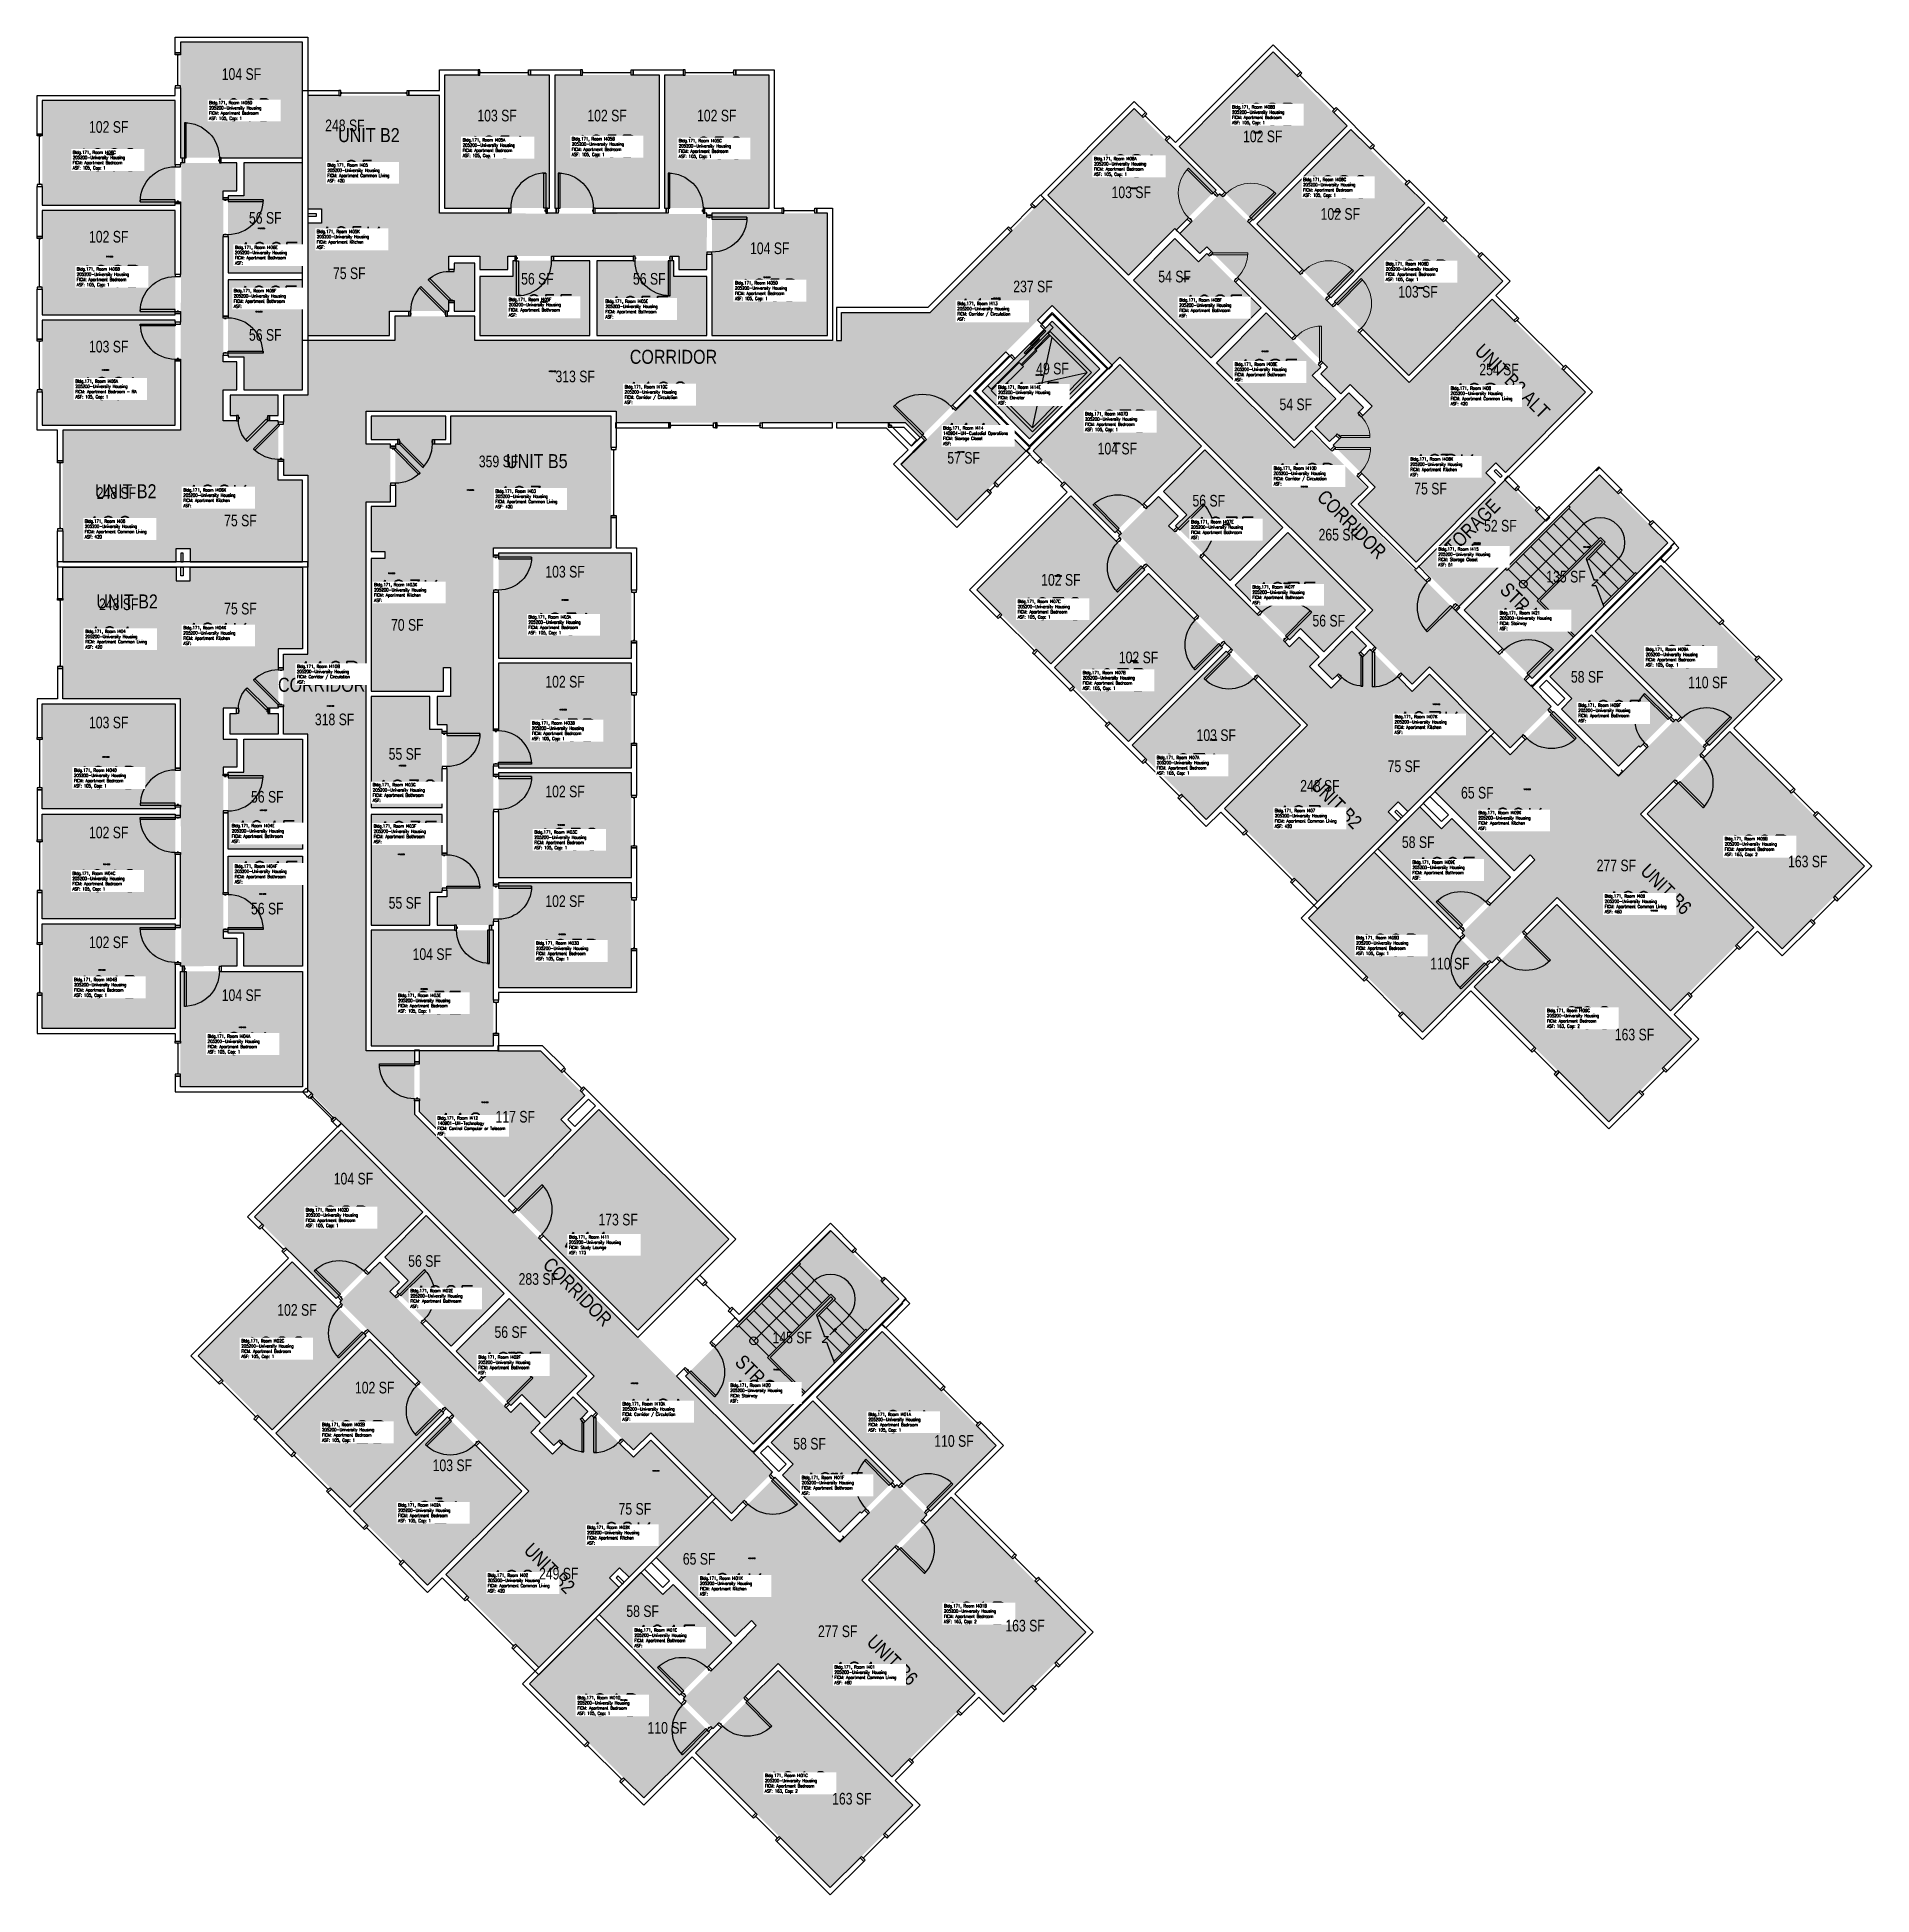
# Model space of a CAD drawing. Header units: inches. Extents: x 79 to 1966, y -19 to 1892.
import ezdxf
from ezdxf.enums import TextEntityAlignment as Align

# ---------------------------------------------------------------- set-up
doc = ezdxf.new("R2010")
doc.units = ezdxf.units.IN
doc.header["$LTSCALE"] = 128
doc.header["$MEASUREMENT"] = 0
for name, color, linetype in [('A-AREA-IDEN', 1, 'Continuous'), ('A-DOOR', 2, 'Continuous'), ('A-FLOR', 3, 'Continuous'), ('A-GLAZ', 1, 'Continuous'), ('A-IDEN-RNUM', 7, 'Continuous'), ('A-IDEN-SNUM', 4, 'Continuous'), ('A-IDEN-VNUM', 4, 'Continuous'), ('A-WALL', 5, 'Continuous'), ('AREA-TEXT', 3, 'Continuous'), ('Rooms-Category-Color', 7, 'Continuous'), ('Rooms-College-Color', 7, 'Continuous'), ('Rooms-Department-Color', 7, 'Continuous'), ('Rooms-Division-Color', 7, 'Continuous'), ('Rooms-Information', 7, 'Continuous')]:
    doc.layers.add(name, color=color, linetype=linetype)
doc.styles.add('AREA', font='arial.ttf', dxfattribs={"width": 0.75, "height": 12})
doc.styles.add('DIMS', font='ARIALN.TTF')
doc.styles.add('ROOMSNUMBER', font='txt.shx', dxfattribs={"height": 0.03})
doc.styles.add('ROOMVNUMBER', font='simplex.shx', dxfattribs={"width": 0.85})
doc.styles.get("Standard").update_dxf_attribs({"font": 'ARIALN.TTF'})
doc.dimstyles.new('NBA 2004', dxfattribs={"dimscale": 48, "dimtxt": 0.09375, "dimasz": 0.09375, "dimexe": 0.125, "dimexo": 0.125, "dimgap": 0.0625, "dimtad": 1, "dimdec": 3, "dimzin": 3, "dimdsep": 46, "dimlunit": 4, "dimtxsty": 'DIMS', "dimblk": 'ARCHTICK', "dimcen": 0.09375, "dimdle": 0.125, "dimclrd": 256, "dimclre": 256, "dimclrt": 2, "dimadec": 0, "dimazin": 0, "dimtfac": 0.75, "dimtdec": 3, "dimtmove": 2, "dimatfit": 2, "dimfxl": 1, "dimfrac": 2, "dimtolj": 1, "dimtzin": 0, "dimlwd": -1, "dimlwe": -1, "dimarcsym": 0})

# ---------------------------------------------------------------- blocks, each defined once
blk = doc.blocks.new('_ArchTick')
at = {"const_width": 0.15}
blk.add_lwpolyline([(-0.5, -0.5), (0.5, 0.5)], dxfattribs=at)

msp = doc.modelspace()

# ---------------------------------------------------------------- hatches: boundary and pattern name
h = msp.add_hatch()
h.set_pattern_fill('ANSI31', color=256, style=0)
h.set_pattern_definition([(135, (956.55489, 2230.9285), (0.088388348, 0.088388348), [])])
h.paths.add_polyline_path([(625.1, 1647), (566.3, 1647), (566.3, 1637.8), (625.1, 1637.8)], flags=9)
h = msp.add_hatch()
h.set_pattern_fill('ANSI31', color=256, style=0)
h.set_pattern_definition([(225, (-293.52646, 1951.06687), (-0.088388348, 0.088388348), [])])
h.paths.add_polyline_path([(290.4, 1619.6), (290.4, 1560.9), (299.6, 1560.9), (299.6, 1619.6)], flags=9)
h = msp.add_hatch()
h.set_pattern_fill('ANSI31', color=256, style=0)
h.set_pattern_definition([(270, (690.36908, 1144.08688), (-0.125, 2e-16), [])])
h.paths.add_polyline_path([(1337.7, 1322.6), (1379.2, 1281.1), (1385.7, 1287.6), (1344.2, 1329.1)], flags=9)
h = msp.add_hatch()
h.set_pattern_fill('ANSI31', color=256, angle=90, style=0)
h.set_pattern_definition([(135, (-293.52646, 747.85343), (-0.088388348, -0.088388348), [])])
h.paths.add_polyline_path([(290.4, 1079.3), (290.4, 1138.1), (299.6, 1138.1), (299.6, 1079.3)], flags=9)
h = msp.add_hatch()
h.set_pattern_fill('ANSI31', color=256, style=0)
h.set_pattern_definition([(270, (-110.46071, 356.47869), (-0.125, 2e-16), [])])
h.paths.add_polyline_path([(536.8, 535), (578.4, 493.5), (584.9, 500), (543.4, 541.5)], flags=9)
at = {"layer": 'Rooms-Category-Color', "true_color": 0x728ef3}
for points in [[(352.3, 1886.6), (226.6, 1886.6), (226.6, 1767.8), (352.3, 1767.8)], [(1426.1, 1800.1), (1350, 1876.2), (1253.3, 1779.5), (1329.4, 1703.4), (1425.8, 1799.8)], [(606.3, 1852.8), (498.3, 1852.8), (498.3, 1716.1), (606.3, 1716.1), (606.3, 1852.4)], [(719.2, 1852.8), (611.6, 1852.8), (611.6, 1716.1), (719.2, 1716.1), (719.2, 1852.4)], [(724.4, 1852.8), (832.1, 1852.8), (832.1, 1716.1), (724.4, 1716.1), (724.4, 1852.4)], [(84.6, 1719), (84.6, 1826.6), (221.3, 1826.6), (221.3, 1718.9), (85, 1718.9)], [(768.1, 1652.8), (739.3, 1652.8), (739.3, 1666.7), (563.3, 1666.7), (563.3, 1652.8), (534.5, 1652.8), (534.5, 1666.7), (502.8, 1666.7), (502.8, 1653), (508.1, 1653), (508.1, 1659.5), (529.3, 1659.5), (529.3, 1610.1), (508.1, 1610.1), (508.1, 1619), (502.8, 1619), (502.8, 1610.1), (441.7, 1610.1), (441.7, 1715.2), (357.6, 1715.2), (357.6, 1831.8), (493.1, 1831.8), (493.1, 1710.8), (768.1, 1709.8), (767.9, 1652.8)], [(1207.1, 1818.2), (1118.2, 1729.3), (1200.8, 1646.7), (1248.7, 1694.7), (1250.1, 1693.2), (1261.4, 1704.6), (1291.1, 1734.2)], [(1429.8, 1796.4), (1505.9, 1720.3), (1409.2, 1623.6), (1333.1, 1699.7), (1429.5, 1796.1)], [(284.6, 1762.6), (284.6, 1733.8), (270.7, 1733.8), (270.7, 1557.8), (284.6, 1557.8), (284.6, 1529.1), (270.7, 1529.1), (270.7, 1497.4), (284.4, 1497.4), (284.4, 1502.6), (277.9, 1502.6), (277.9, 1523.8), (327.3, 1523.8), (327.3, 1502.6), (318.4, 1502.6), (318.4, 1497.4), (327.3, 1497.4), (327.3, 1436.2), (222.2, 1436.2), (222.2, 1352.1), (105.6, 1352.1), (105.6, 1487.6), (226.6, 1487.6), (227.6, 1762.6), (284.6, 1762.4)], [(275.6, 1728.6), (275.6, 1649.4), (352.3, 1649.4), (352.3, 1762.6), (291.8, 1762.6), (291.8, 1728.6)], [(1254.5, 1689.8), (1275.1, 1669.2), (1282.1, 1676.2), (1406.3, 1552.5), (1399.3, 1545.5), (1419.9, 1524.9), (1429.7, 1534.7), (1452.2, 1512.4), (1442.5, 1502.7), (1438.8, 1506.4), (1443.3, 1510.9), (1428.3, 1525.9), (1393.5, 1490.9), (1408.5, 1476), (1414.8, 1482.3), (1418.5, 1478.6), (1412.2, 1472.3), (1455.5, 1429.1), (1529.7, 1503.6), (1589.3, 1444.2), (1671.6, 1526.8), (1575.6, 1622.4), (1490.2, 1536.7), (1295.4, 1730.8)], [(84.6, 1713.7), (84.6, 1606.1), (221.3, 1606.1), (221.3, 1713.7), (85, 1713.7)], [(371.6, 1715.2), (371.6, 1700.6), (357.6, 1700.6), (357.6, 1585.1), (441.7, 1585.1), (441.7, 1715.2)], [(892.1, 1585.1), (892.1, 1710.8), (773.3, 1710.8), (773.3, 1585.1)], [(1509.6, 1716.6), (1586, 1640.2), (1489.3, 1543.5), (1412.9, 1619.9), (1509.3, 1716.2)], [(1281.4, 1669), (1337.4, 1613.1), (1285.9, 1561.6), (1205.9, 1641.6), (1248.7, 1684.4), (1272.7, 1660.4)], [(647.7, 1585.1), (534.5, 1585.1), (534.5, 1645.6), (568.5, 1645.6), (568.5, 1661.8), (647.7, 1661.8)], [(734.1, 1661.8), (654.9, 1661.8), (654.9, 1585.1), (768.1, 1585.1), (768.1, 1645.6), (734.1, 1645.6)], [(352.3, 1642.2), (352.3, 1529.1), (291.8, 1529.1), (291.8, 1563.1), (275.6, 1563.1), (275.6, 1642.2)], [(1291, 1556.5), (1371, 1476.5), (1413.8, 1519.3), (1389.8, 1543.3), (1398.4, 1552), (1342.5, 1607.9)], [(84.6, 1600.8), (84.6, 1492.8), (221.3, 1492.8), (221.3, 1600.8), (85, 1600.8)], [(1192.7, 1555.2), (1103.7, 1466.3), (1187.7, 1382.3), (1276.6, 1471.2)], [(1025.1, 1395), (1096.3, 1466.3), (1039.1, 1523.4), (967.9, 1452.2)], [(422.8, 1502), (499.5, 1502), (499.5, 1478), (487.8, 1478), (487.8, 1473.1), (504.4, 1473.1), (504.4, 1502), (669.5, 1502), (669.5, 1366.5), (548.5, 1366.5), (548.5, 978.6), (490.5, 978.6), (490.5, 1007.7), (500.5, 1007.7), (500.5, 1184.8), (490.5, 1184.8), (490.5, 1213.9), (504.4, 1213.9), (504.4, 1243.5), (497.2, 1243.5), (497.2, 1355.7), (436.8, 1355.7), (436.8, 1362.9), (422.8, 1362.9), (422.8, 1409.1), (447.8, 1409.1), (447.8, 1473.1), (449.8, 1473.1), (449.8, 1478), (422.8, 1478)], [(1579.4, 1454.1), (1569.1, 1443.7), (1579, 1433.8), (1497.4, 1352), (1437.8, 1411.4), (1529.5, 1503.7)], [(1250.1, 1389.2), (1306.1, 1333.2), (1360.3, 1387.5), (1280.3, 1467.5), (1237.5, 1424.7), (1261.6, 1400.7)], [(222.2, 1366.1), (236.8, 1366.1), (236.8, 1352.1), (352.3, 1352.1), (352.3, 1436.2), (222.2, 1436.2)], [(1500.8, 1348.5), (1543.2, 1306.1), (1631.2, 1394.1), (1588.8, 1436.6)], [(1121.8, 1247.3), (1045.7, 1323.4), (1142.4, 1420.1), (1218.5, 1344), (1122.2, 1247.6)], [(1232.4, 1419.6), (1252.8, 1399.3), (1243, 1389.5), (1367.4, 1265), (1377.2, 1274.8), (1397.6, 1254.5), (1387.8, 1244.7), (1410.2, 1222.2), (1419.8, 1231.9), (1416.1, 1235.6), (1411.6, 1231.1), (1396.6, 1246.1), (1431.5, 1281), (1446.5, 1266), (1440.2, 1259.7), (1443.9, 1255.9), (1450.2, 1262.3), (1493.4, 1219.1), (1419.1, 1144.7), (1478.6, 1085.2), (1396.1, 1002.8), (1300.3, 1098.6), (1385.9, 1184.1), (1192.2, 1379.4), (1232.6, 1419.5)], [(1365.5, 1382.4), (1445.5, 1302.4), (1402.7, 1259.6), (1378.6, 1283.6), (1367.1, 1272.1), (1311.2, 1328.1)], [(553.8, 1253.2), (553.8, 1361.2), (690.5, 1361.2), (690.5, 1253.2), (554.2, 1253.2)], [(284.6, 936.3), (284.6, 965.1), (270.7, 965.1), (270.7, 1141.1), (284.6, 1141.1), (284.6, 1169.9), (270.7, 1169.9), (270.7, 1201.6), (284.4, 1201.6), (284.4, 1196.3), (277.9, 1196.3), (277.9, 1175.1), (327.3, 1175.1), (327.3, 1196.3), (318.4, 1196.3), (318.4, 1201.6), (327.3, 1201.6), (327.3, 1262.7), (222.2, 1262.7), (222.2, 1346.8), (105.6, 1346.8), (105.6, 1211.3), (226.6, 1211.3), (227.6, 936.3), (284.6, 936.6)], [(222.2, 1332.8), (236.8, 1332.8), (236.8, 1346.8), (352.3, 1346.8), (352.3, 1262.7), (222.2, 1262.7)], [(422.8, 1355.7), (497.2, 1355.7), (497.2, 1219.2), (422.8, 1219.2)], [(1125.6, 1243.6), (1201.7, 1167.5), (1298.4, 1264.2), (1222.3, 1340.3), (1125.9, 1243.9)], [(1749.2, 1348.4), (1681.6, 1280.8), (1798.9, 1163.5), (1866.5, 1231.1)], [(1677.9, 1277.1), (1760.7, 1194.3), (1727.9, 1161.5), (1726.5, 1162.9), (1705.6, 1142), (1646.8, 1200.8), (1657.7, 1211.7), (1635.1, 1234.3)], [(553.8, 1140.3), (553.8, 1248), (690.5, 1248), (690.5, 1140.3), (554.2, 1140.3)], [(1205.4, 1163.8), (1281.7, 1087.4), (1378.4, 1184.1), (1302.1, 1260.5), (1205.7, 1164.1)], [(1468.7, 1095.1), (1479, 1105.5), (1488.9, 1095.6), (1570.6, 1177.2), (1511.1, 1236.7), (1419.1, 1144.7)], [(84.6, 1098.1), (84.6, 1206.1), (221.3, 1206.1), (221.3, 1098.1), (85, 1098.1)], [(422.8, 1099.7), (422.8, 1213.9), (483.3, 1213.9), (483.3, 1179.9), (495.7, 1179.9), (495.7, 1099.7)], [(1594.1, 1153.7), (1638.8, 1198.4), (1705.6, 1131.7), (1764.4, 1190.6), (1795.2, 1159.8), (1728.1, 1092.7), (1844.7, 976.1), (1759, 890.4), (1642.4, 1007), (1575.3, 939.9), (1544.5, 970.7), (1619.7, 1045.9), (1614.6, 1051), (1655.7, 1092.1)], [(352.3, 1056.7), (352.3, 1169.9), (291.8, 1169.9), (291.8, 1135.9), (275.6, 1135.9), (275.6, 1056.7)], [(1574.3, 1173.5), (1516.8, 1116), (1598.2, 1034.6), (1655.7, 1092.1)], [(1820.1, 1177.8), (1735.8, 1093), (1873.8, 954.4), (1958.7, 1039.2)], [(553.8, 1135.1), (553.8, 1027.5), (690.5, 1027.5), (690.5, 1135.1), (554.2, 1135.1)], [(84.6, 985.2), (84.6, 1092.8), (221.3, 1092.8), (221.3, 985.2), (85, 985.2)], [(495.7, 1012.6), (495.7, 1092.5), (422.8, 1092.5), (422.8, 978.6), (483.3, 978.6), (483.3, 1012.6)], [(1501.1, 1100.3), (1458, 1057.2), (1540.8, 974.4), (1594.5, 1028), (1534.3, 1088.2), (1523.7, 1077.7)], [(1454.3, 1053.5), (1386.7, 985.9), (1503.9, 868.6), (1571.6, 936.2)], [(275.6, 970.3), (275.6, 1049.5), (352.3, 1049.5), (352.3, 936.3), (291.8, 936.3), (291.8, 970.3)], [(553.8, 1022.2), (553.8, 914.6), (690.5, 914.6), (690.5, 1022.2), (554.2, 1022.2)], [(1642.1, 999.8), (1557.2, 915), (1695.8, 776.4), (1780.7, 861.2)], [(84.6, 980), (84.6, 872.3), (221.3, 872.3), (221.3, 980), (85, 980)], [(548.5, 854.6), (422.8, 854.6), (422.8, 973.3), (548.5, 973.3)], [(352.3, 812.3), (226.6, 812.3), (226.6, 931.1), (352.3, 931.1)], [(563.6, 695.5), (696.5, 562.6), (790, 656.1), (657.1, 789.1)], [(391.8, 767.6), (302.9, 678.6), (386.9, 594.7), (475.8, 683.6)], [(449.3, 601.6), (505.2, 545.6), (559.5, 599.9), (479.5, 679.9), (436.7, 637.1), (460.8, 613.1)], [(321, 459.7), (244.9, 535.8), (341.6, 632.5), (417.7, 556.4), (321.3, 460)], [(431.6, 632), (451.9, 611.6), (442.1, 601.8), (566.6, 477.4), (576.4, 487.2), (596.7, 466.8), (586.9, 457), (609.3, 434.6), (619, 444.3), (615.3, 448), (610.7, 443.5), (595.8, 458.4), (630.7, 493.4), (645.7, 478.4), (639.3, 472), (643, 468.3), (649.4, 474.7), (692.6, 431.4), (618.3, 357.1), (677.8, 297.6), (595.3, 215.1), (499.5, 310.9), (585, 396.5), (390.6, 591)], [(564.6, 594.7), (644.6, 514.7), (601.8, 472), (577.8, 496), (566.3, 484.5), (510.4, 540.5)], [(948.4, 560.8), (880.8, 493.2), (968.8, 405.2), (998.1, 375.9), (1065.7, 443.5)], [(324.7, 456), (400.8, 379.9), (497.5, 476.6), (421.4, 552.7), (325, 456.3)], [(877.1, 489.5), (959.9, 406.7), (927.1, 373.9), (925.7, 375.3), (904.7, 354.4), (845.9, 413.2), (856.9, 424), (834.3, 446.7)], [(404.5, 376.2), (480.9, 299.8), (577.6, 396.5), (501.2, 472.9), (404.9, 376.5)], [(667.9, 307.5), (678.2, 317.8), (688.1, 307.9), (769.8, 389.6), (710.3, 449.1), (618.3, 357.1)], [(793.3, 366.1), (838, 410.8), (904.7, 344.1), (963.6, 403), (994.4, 372.2), (927.3, 305.1), (1043.8, 188.5), (958.1, 102.8), (841.5, 219.4), (774.5, 152.3), (743.7, 183.1), (818.9, 258.3), (813.8, 263.4), (854.9, 304.5)], [(773.5, 385.9), (715.9, 328.4), (797.3, 247), (854.9, 304.5)], [(1019.3, 390.2), (934.9, 305.4), (1073, 166.8), (1157.9, 251.6)], [(700.3, 312.7), (657.2, 269.6), (740, 186.8), (793.6, 240.4), (733.4, 300.6), (722.9, 290.1)], [(653.4, 265.9), (585.8, 198.3), (703.1, 81), (770.7, 148.6)], [(841.3, 212.2), (756.4, 127.4), (895, -11.2), (979.9, 73.6)]]:
    msp.add_hatch(color=171, dxfattribs=at).paths.add_polyline_path(points)
at = {"layer": 'Rooms-Category-Color', "true_color": 0xadadad}
for points in [[(1184.7, 1554.6), (1235.1, 1605), (1114.5, 1725.6), (997.6, 1608.7), (906.6, 1608.7), (906.6, 1495.2), (972.4, 1495.2), (987.5, 1480.1), (1123.3, 1616)], [(357.6, 1579.8), (447, 1579.8), (447, 1604.8), (529.3, 1604.8), (529.3, 1579.8), (906.6, 1579.8), (906.6, 1495.2), (674.8, 1495.2), (674.8, 1507.2), (417.5, 1507.2), (332.6, 1507.2), (332.6, 1523.8), (357.6, 1523.8)], [(1594.1, 1161.1), (1636.5, 1203.6), (1429.2, 1410.8), (1446.9, 1428.5), (1388.7, 1486.7), (1371, 1469.1), (1286.4, 1553.7), (1245.9, 1594.2), (1235.1, 1605), (1192.6, 1562.6), (1452.9, 1302.4), (1435.2, 1284.7), (1493.4, 1226.5), (1511.1, 1244.1)], [(1123.3, 1599.7), (1172.1, 1550.9), (1100, 1478.8), (1051.2, 1527.6)], [(417.5, 849.3), (357.6, 809.2), (357.6, 1175.1), (332.6, 1175.1), (332.6, 1257.4), (357.6, 1257.4), (357.6, 1441.5), (332.6, 1441.5), (332.6, 1507.2), (417.5, 1507.2), (417.5, 1473.1), (442.5, 1473.1), (442.5, 1414), (417.5, 1414)], [(1686.2, 1441.7), (1756.2, 1371.7), (1616.9, 1232.4), (1546.9, 1302.4)], [(357.6, 809.2), (417.5, 849.3), (467.3, 849.3), (467.3, 784.3), (835.7, 416), (793.3, 373.5), (710.3, 456.5), (692.6, 438.9), (634.4, 497.1), (652.1, 514.7)], [(816.1, 444.8), (965.5, 594.2), (895.5, 664.2), (788.1, 556.8), (746.1, 514.8)]]:
    msp.add_hatch(color=253, dxfattribs=at).paths.add_polyline_path(points)
at = {"layer": 'Rooms-Category-Color', "true_color": 0xe3c5e1}
msp.add_hatch(color=254, dxfattribs=at).paths.add_polyline_path([(472.6, 849.3), (472.6, 786.5), (559.8, 699.2), (628.4, 767.8), (617.7, 778.6), (642.6, 803.5), (596.8, 849.3)])
at = {"layer": 'Rooms-College-Color', "true_color": 0xadadad}
for points in [[(352.3, 1886.6), (226.6, 1886.6), (226.6, 1767.8), (352.3, 1767.8)], [(1426.1, 1800.1), (1350, 1876.2), (1253.3, 1779.5), (1329.4, 1703.4), (1425.8, 1799.8)], [(606.3, 1852.8), (498.3, 1852.8), (498.3, 1716.1), (606.3, 1716.1), (606.3, 1852.4)], [(719.2, 1852.8), (611.6, 1852.8), (611.6, 1716.1), (719.2, 1716.1), (719.2, 1852.4)], [(724.4, 1852.8), (832.1, 1852.8), (832.1, 1716.1), (724.4, 1716.1), (724.4, 1852.4)], [(84.6, 1719), (84.6, 1826.6), (221.3, 1826.6), (221.3, 1718.9), (85, 1718.9)], [(768.1, 1652.8), (739.3, 1652.8), (739.3, 1666.7), (563.3, 1666.7), (563.3, 1652.8), (534.5, 1652.8), (534.5, 1666.7), (502.8, 1666.7), (502.8, 1653), (508.1, 1653), (508.1, 1659.5), (529.3, 1659.5), (529.3, 1610.1), (508.1, 1610.1), (508.1, 1619), (502.8, 1619), (502.8, 1610.1), (441.7, 1610.1), (441.7, 1715.2), (357.6, 1715.2), (357.6, 1831.8), (493.1, 1831.8), (493.1, 1710.8), (768.1, 1709.8), (767.9, 1652.8)], [(1207.1, 1818.2), (1118.2, 1729.3), (1200.8, 1646.7), (1248.7, 1694.7), (1250.1, 1693.2), (1261.4, 1704.6), (1291.1, 1734.2)], [(1429.8, 1796.4), (1505.9, 1720.3), (1409.2, 1623.6), (1333.1, 1699.7), (1429.5, 1796.1)], [(284.6, 1762.6), (284.6, 1733.8), (270.7, 1733.8), (270.7, 1557.8), (284.6, 1557.8), (284.6, 1529.1), (270.7, 1529.1), (270.7, 1497.4), (284.4, 1497.4), (284.4, 1502.6), (277.9, 1502.6), (277.9, 1523.8), (327.3, 1523.8), (327.3, 1502.6), (318.4, 1502.6), (318.4, 1497.4), (327.3, 1497.4), (327.3, 1436.2), (222.2, 1436.2), (222.2, 1352.1), (105.6, 1352.1), (105.6, 1487.6), (226.6, 1487.6), (227.6, 1762.6), (284.6, 1762.4)], [(275.6, 1728.6), (275.6, 1649.4), (352.3, 1649.4), (352.3, 1762.6), (291.8, 1762.6), (291.8, 1728.6)], [(1184.7, 1554.6), (1235.1, 1605), (1114.5, 1725.6), (997.6, 1608.7), (906.6, 1608.7), (906.6, 1495.2), (972.4, 1495.2), (987.5, 1480.1), (1123.3, 1616)], [(1254.5, 1689.8), (1275.1, 1669.2), (1282.1, 1676.2), (1406.3, 1552.5), (1399.3, 1545.5), (1419.9, 1524.9), (1429.7, 1534.7), (1452.2, 1512.4), (1442.5, 1502.7), (1438.8, 1506.4), (1443.3, 1510.9), (1428.3, 1525.9), (1393.5, 1490.9), (1408.5, 1476), (1414.8, 1482.3), (1418.5, 1478.6), (1412.2, 1472.3), (1455.5, 1429.1), (1529.7, 1503.6), (1589.3, 1444.2), (1671.6, 1526.8), (1575.6, 1622.4), (1490.2, 1536.7), (1295.4, 1730.8)], [(84.6, 1713.7), (84.6, 1606.1), (221.3, 1606.1), (221.3, 1713.7), (85, 1713.7)], [(371.6, 1715.2), (371.6, 1700.6), (357.6, 1700.6), (357.6, 1585.1), (441.7, 1585.1), (441.7, 1715.2)], [(892.1, 1585.1), (892.1, 1710.8), (773.3, 1710.8), (773.3, 1585.1)], [(1509.6, 1716.6), (1586, 1640.2), (1489.3, 1543.5), (1412.9, 1619.9), (1509.3, 1716.2)], [(1281.4, 1669), (1337.4, 1613.1), (1285.9, 1561.6), (1205.9, 1641.6), (1248.7, 1684.4), (1272.7, 1660.4)], [(647.7, 1585.1), (534.5, 1585.1), (534.5, 1645.6), (568.5, 1645.6), (568.5, 1661.8), (647.7, 1661.8)], [(734.1, 1661.8), (654.9, 1661.8), (654.9, 1585.1), (768.1, 1585.1), (768.1, 1645.6), (734.1, 1645.6)], [(352.3, 1642.2), (352.3, 1529.1), (291.8, 1529.1), (291.8, 1563.1), (275.6, 1563.1), (275.6, 1642.2)], [(357.6, 1579.8), (447, 1579.8), (447, 1604.8), (529.3, 1604.8), (529.3, 1579.8), (906.6, 1579.8), (906.6, 1495.2), (674.8, 1495.2), (674.8, 1507.2), (417.5, 1507.2), (332.6, 1507.2), (332.6, 1523.8), (357.6, 1523.8)], [(1594.1, 1161.1), (1636.5, 1203.6), (1429.2, 1410.8), (1446.9, 1428.5), (1388.7, 1486.7), (1371, 1469.1), (1286.4, 1553.7), (1245.9, 1594.2), (1235.1, 1605), (1192.6, 1562.6), (1452.9, 1302.4), (1435.2, 1284.7), (1493.4, 1226.5), (1511.1, 1244.1)], [(1291, 1556.5), (1371, 1476.5), (1413.8, 1519.3), (1389.8, 1543.3), (1398.4, 1552), (1342.5, 1607.9)], [(84.6, 1600.8), (84.6, 1492.8), (221.3, 1492.8), (221.3, 1600.8), (85, 1600.8)], [(1123.3, 1599.7), (1172.1, 1550.9), (1100, 1478.8), (1051.2, 1527.6)], [(1192.7, 1555.2), (1103.7, 1466.3), (1187.7, 1382.3), (1276.6, 1471.2)], [(1025.1, 1395), (1096.3, 1466.3), (1039.1, 1523.4), (967.9, 1452.2)], [(417.5, 849.3), (357.6, 809.2), (357.6, 1175.1), (332.6, 1175.1), (332.6, 1257.4), (357.6, 1257.4), (357.6, 1441.5), (332.6, 1441.5), (332.6, 1507.2), (417.5, 1507.2), (417.5, 1473.1), (442.5, 1473.1), (442.5, 1414), (417.5, 1414)], [(422.8, 1502), (499.5, 1502), (499.5, 1478), (487.8, 1478), (487.8, 1473.1), (504.4, 1473.1), (504.4, 1502), (669.5, 1502), (669.5, 1366.5), (548.5, 1366.5), (548.5, 978.6), (490.5, 978.6), (490.5, 1007.7), (500.5, 1007.7), (500.5, 1184.8), (490.5, 1184.8), (490.5, 1213.9), (504.4, 1213.9), (504.4, 1243.5), (497.2, 1243.5), (497.2, 1355.7), (436.8, 1355.7), (436.8, 1362.9), (422.8, 1362.9), (422.8, 1409.1), (447.8, 1409.1), (447.8, 1473.1), (449.8, 1473.1), (449.8, 1478), (422.8, 1478)], [(1579.4, 1454.1), (1569.1, 1443.7), (1579, 1433.8), (1497.4, 1352), (1437.8, 1411.4), (1529.5, 1503.7)], [(1250.1, 1389.2), (1306.1, 1333.2), (1360.3, 1387.5), (1280.3, 1467.5), (1237.5, 1424.7), (1261.6, 1400.7)], [(222.2, 1366.1), (236.8, 1366.1), (236.8, 1352.1), (352.3, 1352.1), (352.3, 1436.2), (222.2, 1436.2)], [(1500.8, 1348.5), (1543.2, 1306.1), (1631.2, 1394.1), (1588.8, 1436.6)], [(1686.2, 1441.7), (1756.2, 1371.7), (1616.9, 1232.4), (1546.9, 1302.4)], [(1121.8, 1247.3), (1045.7, 1323.4), (1142.4, 1420.1), (1218.5, 1344), (1122.2, 1247.6)], [(1232.4, 1419.6), (1252.8, 1399.3), (1243, 1389.5), (1367.4, 1265), (1377.2, 1274.8), (1397.6, 1254.5), (1387.8, 1244.7), (1410.2, 1222.2), (1419.8, 1231.9), (1416.1, 1235.6), (1411.6, 1231.1), (1396.6, 1246.1), (1431.5, 1281), (1446.5, 1266), (1440.2, 1259.7), (1443.9, 1255.9), (1450.2, 1262.3), (1493.4, 1219.1), (1419.1, 1144.7), (1478.6, 1085.2), (1396.1, 1002.8), (1300.3, 1098.6), (1385.9, 1184.1), (1192.2, 1379.4), (1232.6, 1419.5)], [(1365.5, 1382.4), (1445.5, 1302.4), (1402.7, 1259.6), (1378.6, 1283.6), (1367.1, 1272.1), (1311.2, 1328.1)], [(553.8, 1253.2), (553.8, 1361.2), (690.5, 1361.2), (690.5, 1253.2), (554.2, 1253.2)], [(284.6, 936.3), (284.6, 965.1), (270.7, 965.1), (270.7, 1141.1), (284.6, 1141.1), (284.6, 1169.9), (270.7, 1169.9), (270.7, 1201.6), (284.4, 1201.6), (284.4, 1196.3), (277.9, 1196.3), (277.9, 1175.1), (327.3, 1175.1), (327.3, 1196.3), (318.4, 1196.3), (318.4, 1201.6), (327.3, 1201.6), (327.3, 1262.7), (222.2, 1262.7), (222.2, 1346.8), (105.6, 1346.8), (105.6, 1211.3), (226.6, 1211.3), (227.6, 936.3), (284.6, 936.6)], [(222.2, 1332.8), (236.8, 1332.8), (236.8, 1346.8), (352.3, 1346.8), (352.3, 1262.7), (222.2, 1262.7)], [(422.8, 1355.7), (497.2, 1355.7), (497.2, 1219.2), (422.8, 1219.2)], [(1125.6, 1243.6), (1201.7, 1167.5), (1298.4, 1264.2), (1222.3, 1340.3), (1125.9, 1243.9)], [(1749.2, 1348.4), (1681.6, 1280.8), (1798.9, 1163.5), (1866.5, 1231.1)], [(1677.9, 1277.1), (1760.7, 1194.3), (1727.9, 1161.5), (1726.5, 1162.9), (1705.6, 1142), (1646.8, 1200.8), (1657.7, 1211.7), (1635.1, 1234.3)], [(553.8, 1140.3), (553.8, 1248), (690.5, 1248), (690.5, 1140.3), (554.2, 1140.3)], [(1205.4, 1163.8), (1281.7, 1087.4), (1378.4, 1184.1), (1302.1, 1260.5), (1205.7, 1164.1)], [(1468.7, 1095.1), (1479, 1105.5), (1488.9, 1095.6), (1570.6, 1177.2), (1511.1, 1236.7), (1419.1, 1144.7)], [(84.6, 1098.1), (84.6, 1206.1), (221.3, 1206.1), (221.3, 1098.1), (85, 1098.1)], [(422.8, 1099.7), (422.8, 1213.9), (483.3, 1213.9), (483.3, 1179.9), (495.7, 1179.9), (495.7, 1099.7)], [(1594.1, 1153.7), (1638.8, 1198.4), (1705.6, 1131.7), (1764.4, 1190.6), (1795.2, 1159.8), (1728.1, 1092.7), (1844.7, 976.1), (1759, 890.4), (1642.4, 1007), (1575.3, 939.9), (1544.5, 970.7), (1619.7, 1045.9), (1614.6, 1051), (1655.7, 1092.1)], [(352.3, 1056.7), (352.3, 1169.9), (291.8, 1169.9), (291.8, 1135.9), (275.6, 1135.9), (275.6, 1056.7)], [(1574.3, 1173.5), (1516.8, 1116), (1598.2, 1034.6), (1655.7, 1092.1)], [(1820.1, 1177.8), (1735.8, 1093), (1873.8, 954.4), (1958.7, 1039.2)], [(553.8, 1135.1), (553.8, 1027.5), (690.5, 1027.5), (690.5, 1135.1), (554.2, 1135.1)], [(84.6, 985.2), (84.6, 1092.8), (221.3, 1092.8), (221.3, 985.2), (85, 985.2)], [(495.7, 1012.6), (495.7, 1092.5), (422.8, 1092.5), (422.8, 978.6), (483.3, 978.6), (483.3, 1012.6)], [(1501.1, 1100.3), (1458, 1057.2), (1540.8, 974.4), (1594.5, 1028), (1534.3, 1088.2), (1523.7, 1077.7)], [(1454.3, 1053.5), (1386.7, 985.9), (1503.9, 868.6), (1571.6, 936.2)], [(275.6, 970.3), (275.6, 1049.5), (352.3, 1049.5), (352.3, 936.3), (291.8, 936.3), (291.8, 970.3)], [(553.8, 1022.2), (553.8, 914.6), (690.5, 914.6), (690.5, 1022.2), (554.2, 1022.2)], [(1642.1, 999.8), (1557.2, 915), (1695.8, 776.4), (1780.7, 861.2)], [(84.6, 980), (84.6, 872.3), (221.3, 872.3), (221.3, 980), (85, 980)], [(548.5, 854.6), (422.8, 854.6), (422.8, 973.3), (548.5, 973.3)], [(352.3, 812.3), (226.6, 812.3), (226.6, 931.1), (352.3, 931.1)], [(357.6, 809.2), (417.5, 849.3), (467.3, 849.3), (467.3, 784.3), (835.7, 416), (793.3, 373.5), (710.3, 456.5), (692.6, 438.9), (634.4, 497.1), (652.1, 514.7)], [(472.6, 849.3), (472.6, 786.5), (559.8, 699.2), (628.4, 767.8), (617.7, 778.6), (642.6, 803.5), (596.8, 849.3)], [(563.6, 695.5), (696.5, 562.6), (790, 656.1), (657.1, 789.1)], [(391.8, 767.6), (302.9, 678.6), (386.9, 594.7), (475.8, 683.6)], [(449.3, 601.6), (505.2, 545.6), (559.5, 599.9), (479.5, 679.9), (436.7, 637.1), (460.8, 613.1)], [(816.1, 444.8), (965.5, 594.2), (895.5, 664.2), (788.1, 556.8), (746.1, 514.8)], [(321, 459.7), (244.9, 535.8), (341.6, 632.5), (417.7, 556.4), (321.3, 460)], [(431.6, 632), (451.9, 611.6), (442.1, 601.8), (566.6, 477.4), (576.4, 487.2), (596.7, 466.8), (586.9, 457), (609.3, 434.6), (619, 444.3), (615.3, 448), (610.7, 443.5), (595.8, 458.4), (630.7, 493.4), (645.7, 478.4), (639.3, 472), (643, 468.3), (649.4, 474.7), (692.6, 431.4), (618.3, 357.1), (677.8, 297.6), (595.3, 215.1), (499.5, 310.9), (585, 396.5), (390.6, 591)], [(564.6, 594.7), (644.6, 514.7), (601.8, 472), (577.8, 496), (566.3, 484.5), (510.4, 540.5)], [(948.4, 560.8), (880.8, 493.2), (968.8, 405.2), (998.1, 375.9), (1065.7, 443.5)], [(324.7, 456), (400.8, 379.9), (497.5, 476.6), (421.4, 552.7), (325, 456.3)], [(877.1, 489.5), (959.9, 406.7), (927.1, 373.9), (925.7, 375.3), (904.7, 354.4), (845.9, 413.2), (856.9, 424), (834.3, 446.7)], [(404.5, 376.2), (480.9, 299.8), (577.6, 396.5), (501.2, 472.9), (404.9, 376.5)], [(667.9, 307.5), (678.2, 317.8), (688.1, 307.9), (769.8, 389.6), (710.3, 449.1), (618.3, 357.1)], [(793.3, 366.1), (838, 410.8), (904.7, 344.1), (963.6, 403), (994.4, 372.2), (927.3, 305.1), (1043.8, 188.5), (958.1, 102.8), (841.5, 219.4), (774.5, 152.3), (743.7, 183.1), (818.9, 258.3), (813.8, 263.4), (854.9, 304.5)], [(773.5, 385.9), (715.9, 328.4), (797.3, 247), (854.9, 304.5)], [(1019.3, 390.2), (934.9, 305.4), (1073, 166.8), (1157.9, 251.6)], [(700.3, 312.7), (657.2, 269.6), (740, 186.8), (793.6, 240.4), (733.4, 300.6), (722.9, 290.1)], [(653.4, 265.9), (585.8, 198.3), (703.1, 81), (770.7, 148.6)], [(841.3, 212.2), (756.4, 127.4), (895, -11.2), (979.9, 73.6)]]:
    msp.add_hatch(color=253, dxfattribs=at).paths.add_polyline_path(points)
at = {"layer": 'Rooms-Department-Color', "true_color": 0x604aed}
for points in [[(352.3, 1886.6), (226.6, 1886.6), (226.6, 1767.8), (352.3, 1767.8)], [(1426.1, 1800.1), (1350, 1876.2), (1253.3, 1779.5), (1329.4, 1703.4), (1425.8, 1799.8)], [(606.3, 1852.8), (498.3, 1852.8), (498.3, 1716.1), (606.3, 1716.1), (606.3, 1852.4)], [(719.2, 1852.8), (611.6, 1852.8), (611.6, 1716.1), (719.2, 1716.1), (719.2, 1852.4)], [(724.4, 1852.8), (832.1, 1852.8), (832.1, 1716.1), (724.4, 1716.1), (724.4, 1852.4)], [(84.6, 1719), (84.6, 1826.6), (221.3, 1826.6), (221.3, 1718.9), (85, 1718.9)], [(768.1, 1652.8), (739.3, 1652.8), (739.3, 1666.7), (563.3, 1666.7), (563.3, 1652.8), (534.5, 1652.8), (534.5, 1666.7), (502.8, 1666.7), (502.8, 1653), (508.1, 1653), (508.1, 1659.5), (529.3, 1659.5), (529.3, 1610.1), (508.1, 1610.1), (508.1, 1619), (502.8, 1619), (502.8, 1610.1), (441.7, 1610.1), (441.7, 1715.2), (357.6, 1715.2), (357.6, 1831.8), (493.1, 1831.8), (493.1, 1710.8), (768.1, 1709.8), (767.9, 1652.8)], [(1207.1, 1818.2), (1118.2, 1729.3), (1200.8, 1646.7), (1248.7, 1694.7), (1250.1, 1693.2), (1261.4, 1704.6), (1291.1, 1734.2)], [(1429.8, 1796.4), (1505.9, 1720.3), (1409.2, 1623.6), (1333.1, 1699.7), (1429.5, 1796.1)], [(284.6, 1762.6), (284.6, 1733.8), (270.7, 1733.8), (270.7, 1557.8), (284.6, 1557.8), (284.6, 1529.1), (270.7, 1529.1), (270.7, 1497.4), (284.4, 1497.4), (284.4, 1502.6), (277.9, 1502.6), (277.9, 1523.8), (327.3, 1523.8), (327.3, 1502.6), (318.4, 1502.6), (318.4, 1497.4), (327.3, 1497.4), (327.3, 1436.2), (222.2, 1436.2), (222.2, 1352.1), (105.6, 1352.1), (105.6, 1487.6), (226.6, 1487.6), (227.6, 1762.6), (284.6, 1762.4)], [(275.6, 1728.6), (275.6, 1649.4), (352.3, 1649.4), (352.3, 1762.6), (291.8, 1762.6), (291.8, 1728.6)], [(1254.5, 1689.8), (1275.1, 1669.2), (1282.1, 1676.2), (1406.3, 1552.5), (1399.3, 1545.5), (1419.9, 1524.9), (1429.7, 1534.7), (1452.2, 1512.4), (1442.5, 1502.7), (1438.8, 1506.4), (1443.3, 1510.9), (1428.3, 1525.9), (1393.5, 1490.9), (1408.5, 1476), (1414.8, 1482.3), (1418.5, 1478.6), (1412.2, 1472.3), (1455.5, 1429.1), (1529.7, 1503.6), (1589.3, 1444.2), (1671.6, 1526.8), (1575.6, 1622.4), (1490.2, 1536.7), (1295.4, 1730.8)], [(84.6, 1713.7), (84.6, 1606.1), (221.3, 1606.1), (221.3, 1713.7), (85, 1713.7)], [(371.6, 1715.2), (371.6, 1700.6), (357.6, 1700.6), (357.6, 1585.1), (441.7, 1585.1), (441.7, 1715.2)], [(892.1, 1585.1), (892.1, 1710.8), (773.3, 1710.8), (773.3, 1585.1)], [(1509.6, 1716.6), (1586, 1640.2), (1489.3, 1543.5), (1412.9, 1619.9), (1509.3, 1716.2)], [(1281.4, 1669), (1337.4, 1613.1), (1285.9, 1561.6), (1205.9, 1641.6), (1248.7, 1684.4), (1272.7, 1660.4)], [(647.7, 1585.1), (534.5, 1585.1), (534.5, 1645.6), (568.5, 1645.6), (568.5, 1661.8), (647.7, 1661.8)], [(734.1, 1661.8), (654.9, 1661.8), (654.9, 1585.1), (768.1, 1585.1), (768.1, 1645.6), (734.1, 1645.6)], [(352.3, 1642.2), (352.3, 1529.1), (291.8, 1529.1), (291.8, 1563.1), (275.6, 1563.1), (275.6, 1642.2)], [(1291, 1556.5), (1371, 1476.5), (1413.8, 1519.3), (1389.8, 1543.3), (1398.4, 1552), (1342.5, 1607.9)], [(84.6, 1600.8), (84.6, 1492.8), (221.3, 1492.8), (221.3, 1600.8), (85, 1600.8)], [(1192.7, 1555.2), (1103.7, 1466.3), (1187.7, 1382.3), (1276.6, 1471.2)], [(1025.1, 1395), (1096.3, 1466.3), (1039.1, 1523.4), (967.9, 1452.2)], [(422.8, 1502), (499.5, 1502), (499.5, 1478), (487.8, 1478), (487.8, 1473.1), (504.4, 1473.1), (504.4, 1502), (669.5, 1502), (669.5, 1366.5), (548.5, 1366.5), (548.5, 978.6), (490.5, 978.6), (490.5, 1007.7), (500.5, 1007.7), (500.5, 1184.8), (490.5, 1184.8), (490.5, 1213.9), (504.4, 1213.9), (504.4, 1243.5), (497.2, 1243.5), (497.2, 1355.7), (436.8, 1355.7), (436.8, 1362.9), (422.8, 1362.9), (422.8, 1409.1), (447.8, 1409.1), (447.8, 1473.1), (449.8, 1473.1), (449.8, 1478), (422.8, 1478)], [(1579.4, 1454.1), (1569.1, 1443.7), (1579, 1433.8), (1497.4, 1352), (1437.8, 1411.4), (1529.5, 1503.7)], [(1250.1, 1389.2), (1306.1, 1333.2), (1360.3, 1387.5), (1280.3, 1467.5), (1237.5, 1424.7), (1261.6, 1400.7)], [(222.2, 1366.1), (236.8, 1366.1), (236.8, 1352.1), (352.3, 1352.1), (352.3, 1436.2), (222.2, 1436.2)], [(1500.8, 1348.5), (1543.2, 1306.1), (1631.2, 1394.1), (1588.8, 1436.6)], [(1121.8, 1247.3), (1045.7, 1323.4), (1142.4, 1420.1), (1218.5, 1344), (1122.2, 1247.6)], [(1232.4, 1419.6), (1252.8, 1399.3), (1243, 1389.5), (1367.4, 1265), (1377.2, 1274.8), (1397.6, 1254.5), (1387.8, 1244.7), (1410.2, 1222.2), (1419.8, 1231.9), (1416.1, 1235.6), (1411.6, 1231.1), (1396.6, 1246.1), (1431.5, 1281), (1446.5, 1266), (1440.2, 1259.7), (1443.9, 1255.9), (1450.2, 1262.3), (1493.4, 1219.1), (1419.1, 1144.7), (1478.6, 1085.2), (1396.1, 1002.8), (1300.3, 1098.6), (1385.9, 1184.1), (1192.2, 1379.4), (1232.6, 1419.5)], [(1365.5, 1382.4), (1445.5, 1302.4), (1402.7, 1259.6), (1378.6, 1283.6), (1367.1, 1272.1), (1311.2, 1328.1)], [(553.8, 1253.2), (553.8, 1361.2), (690.5, 1361.2), (690.5, 1253.2), (554.2, 1253.2)], [(284.6, 936.3), (284.6, 965.1), (270.7, 965.1), (270.7, 1141.1), (284.6, 1141.1), (284.6, 1169.9), (270.7, 1169.9), (270.7, 1201.6), (284.4, 1201.6), (284.4, 1196.3), (277.9, 1196.3), (277.9, 1175.1), (327.3, 1175.1), (327.3, 1196.3), (318.4, 1196.3), (318.4, 1201.6), (327.3, 1201.6), (327.3, 1262.7), (222.2, 1262.7), (222.2, 1346.8), (105.6, 1346.8), (105.6, 1211.3), (226.6, 1211.3), (227.6, 936.3), (284.6, 936.6)], [(222.2, 1332.8), (236.8, 1332.8), (236.8, 1346.8), (352.3, 1346.8), (352.3, 1262.7), (222.2, 1262.7)], [(422.8, 1355.7), (497.2, 1355.7), (497.2, 1219.2), (422.8, 1219.2)], [(1125.6, 1243.6), (1201.7, 1167.5), (1298.4, 1264.2), (1222.3, 1340.3), (1125.9, 1243.9)], [(1749.2, 1348.4), (1681.6, 1280.8), (1798.9, 1163.5), (1866.5, 1231.1)], [(1677.9, 1277.1), (1760.7, 1194.3), (1727.9, 1161.5), (1726.5, 1162.9), (1705.6, 1142), (1646.8, 1200.8), (1657.7, 1211.7), (1635.1, 1234.3)], [(553.8, 1140.3), (553.8, 1248), (690.5, 1248), (690.5, 1140.3), (554.2, 1140.3)], [(1205.4, 1163.8), (1281.7, 1087.4), (1378.4, 1184.1), (1302.1, 1260.5), (1205.7, 1164.1)], [(1468.7, 1095.1), (1479, 1105.5), (1488.9, 1095.6), (1570.6, 1177.2), (1511.1, 1236.7), (1419.1, 1144.7)], [(84.6, 1098.1), (84.6, 1206.1), (221.3, 1206.1), (221.3, 1098.1), (85, 1098.1)], [(422.8, 1099.7), (422.8, 1213.9), (483.3, 1213.9), (483.3, 1179.9), (495.7, 1179.9), (495.7, 1099.7)], [(1594.1, 1153.7), (1638.8, 1198.4), (1705.6, 1131.7), (1764.4, 1190.6), (1795.2, 1159.8), (1728.1, 1092.7), (1844.7, 976.1), (1759, 890.4), (1642.4, 1007), (1575.3, 939.9), (1544.5, 970.7), (1619.7, 1045.9), (1614.6, 1051), (1655.7, 1092.1)], [(352.3, 1056.7), (352.3, 1169.9), (291.8, 1169.9), (291.8, 1135.9), (275.6, 1135.9), (275.6, 1056.7)], [(1574.3, 1173.5), (1516.8, 1116), (1598.2, 1034.6), (1655.7, 1092.1)], [(1820.1, 1177.8), (1735.8, 1093), (1873.8, 954.4), (1958.7, 1039.2)], [(553.8, 1135.1), (553.8, 1027.5), (690.5, 1027.5), (690.5, 1135.1), (554.2, 1135.1)], [(84.6, 985.2), (84.6, 1092.8), (221.3, 1092.8), (221.3, 985.2), (85, 985.2)], [(495.7, 1012.6), (495.7, 1092.5), (422.8, 1092.5), (422.8, 978.6), (483.3, 978.6), (483.3, 1012.6)], [(1501.1, 1100.3), (1458, 1057.2), (1540.8, 974.4), (1594.5, 1028), (1534.3, 1088.2), (1523.7, 1077.7)], [(1454.3, 1053.5), (1386.7, 985.9), (1503.9, 868.6), (1571.6, 936.2)], [(275.6, 970.3), (275.6, 1049.5), (352.3, 1049.5), (352.3, 936.3), (291.8, 936.3), (291.8, 970.3)], [(553.8, 1022.2), (553.8, 914.6), (690.5, 914.6), (690.5, 1022.2), (554.2, 1022.2)], [(1642.1, 999.8), (1557.2, 915), (1695.8, 776.4), (1780.7, 861.2)], [(84.6, 980), (84.6, 872.3), (221.3, 872.3), (221.3, 980), (85, 980)], [(548.5, 854.6), (422.8, 854.6), (422.8, 973.3), (548.5, 973.3)], [(352.3, 812.3), (226.6, 812.3), (226.6, 931.1), (352.3, 931.1)], [(472.6, 849.3), (472.6, 786.5), (559.8, 699.2), (628.4, 767.8), (617.7, 778.6), (642.6, 803.5), (596.8, 849.3)], [(563.6, 695.5), (696.5, 562.6), (790, 656.1), (657.1, 789.1)], [(391.8, 767.6), (302.9, 678.6), (386.9, 594.7), (475.8, 683.6)], [(449.3, 601.6), (505.2, 545.6), (559.5, 599.9), (479.5, 679.9), (436.7, 637.1), (460.8, 613.1)], [(321, 459.7), (244.9, 535.8), (341.6, 632.5), (417.7, 556.4), (321.3, 460)], [(431.6, 632), (451.9, 611.6), (442.1, 601.8), (566.6, 477.4), (576.4, 487.2), (596.7, 466.8), (586.9, 457), (609.3, 434.6), (619, 444.3), (615.3, 448), (610.7, 443.5), (595.8, 458.4), (630.7, 493.4), (645.7, 478.4), (639.3, 472), (643, 468.3), (649.4, 474.7), (692.6, 431.4), (618.3, 357.1), (677.8, 297.6), (595.3, 215.1), (499.5, 310.9), (585, 396.5), (390.6, 591)], [(564.6, 594.7), (644.6, 514.7), (601.8, 472), (577.8, 496), (566.3, 484.5), (510.4, 540.5)], [(948.4, 560.8), (880.8, 493.2), (968.8, 405.2), (998.1, 375.9), (1065.7, 443.5)], [(324.7, 456), (400.8, 379.9), (497.5, 476.6), (421.4, 552.7), (325, 456.3)], [(877.1, 489.5), (959.9, 406.7), (927.1, 373.9), (925.7, 375.3), (904.7, 354.4), (845.9, 413.2), (856.9, 424), (834.3, 446.7)], [(404.5, 376.2), (480.9, 299.8), (577.6, 396.5), (501.2, 472.9), (404.9, 376.5)], [(667.9, 307.5), (678.2, 317.8), (688.1, 307.9), (769.8, 389.6), (710.3, 449.1), (618.3, 357.1)], [(793.3, 366.1), (838, 410.8), (904.7, 344.1), (963.6, 403), (994.4, 372.2), (927.3, 305.1), (1043.8, 188.5), (958.1, 102.8), (841.5, 219.4), (774.5, 152.3), (743.7, 183.1), (818.9, 258.3), (813.8, 263.4), (854.9, 304.5)], [(773.5, 385.9), (715.9, 328.4), (797.3, 247), (854.9, 304.5)], [(1019.3, 390.2), (934.9, 305.4), (1073, 166.8), (1157.9, 251.6)], [(700.3, 312.7), (657.2, 269.6), (740, 186.8), (793.6, 240.4), (733.4, 300.6), (722.9, 290.1)], [(653.4, 265.9), (585.8, 198.3), (703.1, 81), (770.7, 148.6)], [(841.3, 212.2), (756.4, 127.4), (895, -11.2), (979.9, 73.6)]]:
    msp.add_hatch(color=173, dxfattribs=at).paths.add_polyline_path(points)
at = {"layer": 'Rooms-Department-Color', "true_color": 0xacacac}
for points in [[(1184.7, 1554.6), (1235.1, 1605), (1114.5, 1725.6), (997.6, 1608.7), (906.6, 1608.7), (906.6, 1495.2), (972.4, 1495.2), (987.5, 1480.1), (1123.3, 1616)], [(357.6, 1579.8), (447, 1579.8), (447, 1604.8), (529.3, 1604.8), (529.3, 1579.8), (906.6, 1579.8), (906.6, 1495.2), (674.8, 1495.2), (674.8, 1507.2), (417.5, 1507.2), (332.6, 1507.2), (332.6, 1523.8), (357.6, 1523.8)], [(1594.1, 1161.1), (1636.5, 1203.6), (1429.2, 1410.8), (1446.9, 1428.5), (1388.7, 1486.7), (1371, 1469.1), (1286.4, 1553.7), (1245.9, 1594.2), (1235.1, 1605), (1192.6, 1562.6), (1452.9, 1302.4), (1435.2, 1284.7), (1493.4, 1226.5), (1511.1, 1244.1)], [(1123.3, 1599.7), (1172.1, 1550.9), (1100, 1478.8), (1051.2, 1527.6)], [(417.5, 849.3), (357.6, 809.2), (357.6, 1175.1), (332.6, 1175.1), (332.6, 1257.4), (357.6, 1257.4), (357.6, 1441.5), (332.6, 1441.5), (332.6, 1507.2), (417.5, 1507.2), (417.5, 1473.1), (442.5, 1473.1), (442.5, 1414), (417.5, 1414)], [(1686.2, 1441.7), (1756.2, 1371.7), (1616.9, 1232.4), (1546.9, 1302.4)], [(357.6, 809.2), (417.5, 849.3), (467.3, 849.3), (467.3, 784.3), (835.7, 416), (793.3, 373.5), (710.3, 456.5), (692.6, 438.9), (634.4, 497.1), (652.1, 514.7)], [(816.1, 444.8), (965.5, 594.2), (895.5, 664.2), (788.1, 556.8), (746.1, 514.8)]]:
    msp.add_hatch(color=253, dxfattribs=at).paths.add_polyline_path(points)
at = {"layer": 'Rooms-Division-Color', "true_color": 0x604aed}
for points in [[(352.3, 1886.6), (226.6, 1886.6), (226.6, 1767.8), (352.3, 1767.8)], [(1426.1, 1800.1), (1350, 1876.2), (1253.3, 1779.5), (1329.4, 1703.4), (1425.8, 1799.8)], [(606.3, 1852.8), (498.3, 1852.8), (498.3, 1716.1), (606.3, 1716.1), (606.3, 1852.4)], [(719.2, 1852.8), (611.6, 1852.8), (611.6, 1716.1), (719.2, 1716.1), (719.2, 1852.4)], [(724.4, 1852.8), (832.1, 1852.8), (832.1, 1716.1), (724.4, 1716.1), (724.4, 1852.4)], [(84.6, 1719), (84.6, 1826.6), (221.3, 1826.6), (221.3, 1718.9), (85, 1718.9)], [(768.1, 1652.8), (739.3, 1652.8), (739.3, 1666.7), (563.3, 1666.7), (563.3, 1652.8), (534.5, 1652.8), (534.5, 1666.7), (502.8, 1666.7), (502.8, 1653), (508.1, 1653), (508.1, 1659.5), (529.3, 1659.5), (529.3, 1610.1), (508.1, 1610.1), (508.1, 1619), (502.8, 1619), (502.8, 1610.1), (441.7, 1610.1), (441.7, 1715.2), (357.6, 1715.2), (357.6, 1831.8), (493.1, 1831.8), (493.1, 1710.8), (768.1, 1709.8), (767.9, 1652.8)], [(1207.1, 1818.2), (1118.2, 1729.3), (1200.8, 1646.7), (1248.7, 1694.7), (1250.1, 1693.2), (1261.4, 1704.6), (1291.1, 1734.2)], [(1429.8, 1796.4), (1505.9, 1720.3), (1409.2, 1623.6), (1333.1, 1699.7), (1429.5, 1796.1)], [(284.6, 1762.6), (284.6, 1733.8), (270.7, 1733.8), (270.7, 1557.8), (284.6, 1557.8), (284.6, 1529.1), (270.7, 1529.1), (270.7, 1497.4), (284.4, 1497.4), (284.4, 1502.6), (277.9, 1502.6), (277.9, 1523.8), (327.3, 1523.8), (327.3, 1502.6), (318.4, 1502.6), (318.4, 1497.4), (327.3, 1497.4), (327.3, 1436.2), (222.2, 1436.2), (222.2, 1352.1), (105.6, 1352.1), (105.6, 1487.6), (226.6, 1487.6), (227.6, 1762.6), (284.6, 1762.4)], [(275.6, 1728.6), (275.6, 1649.4), (352.3, 1649.4), (352.3, 1762.6), (291.8, 1762.6), (291.8, 1728.6)], [(1254.5, 1689.8), (1275.1, 1669.2), (1282.1, 1676.2), (1406.3, 1552.5), (1399.3, 1545.5), (1419.9, 1524.9), (1429.7, 1534.7), (1452.2, 1512.4), (1442.5, 1502.7), (1438.8, 1506.4), (1443.3, 1510.9), (1428.3, 1525.9), (1393.5, 1490.9), (1408.5, 1476), (1414.8, 1482.3), (1418.5, 1478.6), (1412.2, 1472.3), (1455.5, 1429.1), (1529.7, 1503.6), (1589.3, 1444.2), (1671.6, 1526.8), (1575.6, 1622.4), (1490.2, 1536.7), (1295.4, 1730.8)], [(84.6, 1713.7), (84.6, 1606.1), (221.3, 1606.1), (221.3, 1713.7), (85, 1713.7)], [(371.6, 1715.2), (371.6, 1700.6), (357.6, 1700.6), (357.6, 1585.1), (441.7, 1585.1), (441.7, 1715.2)], [(892.1, 1585.1), (892.1, 1710.8), (773.3, 1710.8), (773.3, 1585.1)], [(1509.6, 1716.6), (1586, 1640.2), (1489.3, 1543.5), (1412.9, 1619.9), (1509.3, 1716.2)], [(1281.4, 1669), (1337.4, 1613.1), (1285.9, 1561.6), (1205.9, 1641.6), (1248.7, 1684.4), (1272.7, 1660.4)], [(647.7, 1585.1), (534.5, 1585.1), (534.5, 1645.6), (568.5, 1645.6), (568.5, 1661.8), (647.7, 1661.8)], [(734.1, 1661.8), (654.9, 1661.8), (654.9, 1585.1), (768.1, 1585.1), (768.1, 1645.6), (734.1, 1645.6)], [(352.3, 1642.2), (352.3, 1529.1), (291.8, 1529.1), (291.8, 1563.1), (275.6, 1563.1), (275.6, 1642.2)], [(1291, 1556.5), (1371, 1476.5), (1413.8, 1519.3), (1389.8, 1543.3), (1398.4, 1552), (1342.5, 1607.9)], [(84.6, 1600.8), (84.6, 1492.8), (221.3, 1492.8), (221.3, 1600.8), (85, 1600.8)], [(1192.7, 1555.2), (1103.7, 1466.3), (1187.7, 1382.3), (1276.6, 1471.2)], [(1025.1, 1395), (1096.3, 1466.3), (1039.1, 1523.4), (967.9, 1452.2)], [(422.8, 1502), (499.5, 1502), (499.5, 1478), (487.8, 1478), (487.8, 1473.1), (504.4, 1473.1), (504.4, 1502), (669.5, 1502), (669.5, 1366.5), (548.5, 1366.5), (548.5, 978.6), (490.5, 978.6), (490.5, 1007.7), (500.5, 1007.7), (500.5, 1184.8), (490.5, 1184.8), (490.5, 1213.9), (504.4, 1213.9), (504.4, 1243.5), (497.2, 1243.5), (497.2, 1355.7), (436.8, 1355.7), (436.8, 1362.9), (422.8, 1362.9), (422.8, 1409.1), (447.8, 1409.1), (447.8, 1473.1), (449.8, 1473.1), (449.8, 1478), (422.8, 1478)], [(1579.4, 1454.1), (1569.1, 1443.7), (1579, 1433.8), (1497.4, 1352), (1437.8, 1411.4), (1529.5, 1503.7)], [(1250.1, 1389.2), (1306.1, 1333.2), (1360.3, 1387.5), (1280.3, 1467.5), (1237.5, 1424.7), (1261.6, 1400.7)], [(222.2, 1366.1), (236.8, 1366.1), (236.8, 1352.1), (352.3, 1352.1), (352.3, 1436.2), (222.2, 1436.2)], [(1500.8, 1348.5), (1543.2, 1306.1), (1631.2, 1394.1), (1588.8, 1436.6)], [(1121.8, 1247.3), (1045.7, 1323.4), (1142.4, 1420.1), (1218.5, 1344), (1122.2, 1247.6)], [(1232.4, 1419.6), (1252.8, 1399.3), (1243, 1389.5), (1367.4, 1265), (1377.2, 1274.8), (1397.6, 1254.5), (1387.8, 1244.7), (1410.2, 1222.2), (1419.8, 1231.9), (1416.1, 1235.6), (1411.6, 1231.1), (1396.6, 1246.1), (1431.5, 1281), (1446.5, 1266), (1440.2, 1259.7), (1443.9, 1255.9), (1450.2, 1262.3), (1493.4, 1219.1), (1419.1, 1144.7), (1478.6, 1085.2), (1396.1, 1002.8), (1300.3, 1098.6), (1385.9, 1184.1), (1192.2, 1379.4), (1232.6, 1419.5)], [(1365.5, 1382.4), (1445.5, 1302.4), (1402.7, 1259.6), (1378.6, 1283.6), (1367.1, 1272.1), (1311.2, 1328.1)], [(553.8, 1253.2), (553.8, 1361.2), (690.5, 1361.2), (690.5, 1253.2), (554.2, 1253.2)], [(284.6, 936.3), (284.6, 965.1), (270.7, 965.1), (270.7, 1141.1), (284.6, 1141.1), (284.6, 1169.9), (270.7, 1169.9), (270.7, 1201.6), (284.4, 1201.6), (284.4, 1196.3), (277.9, 1196.3), (277.9, 1175.1), (327.3, 1175.1), (327.3, 1196.3), (318.4, 1196.3), (318.4, 1201.6), (327.3, 1201.6), (327.3, 1262.7), (222.2, 1262.7), (222.2, 1346.8), (105.6, 1346.8), (105.6, 1211.3), (226.6, 1211.3), (227.6, 936.3), (284.6, 936.6)], [(222.2, 1332.8), (236.8, 1332.8), (236.8, 1346.8), (352.3, 1346.8), (352.3, 1262.7), (222.2, 1262.7)], [(422.8, 1355.7), (497.2, 1355.7), (497.2, 1219.2), (422.8, 1219.2)], [(1125.6, 1243.6), (1201.7, 1167.5), (1298.4, 1264.2), (1222.3, 1340.3), (1125.9, 1243.9)], [(1749.2, 1348.4), (1681.6, 1280.8), (1798.9, 1163.5), (1866.5, 1231.1)], [(1677.9, 1277.1), (1760.7, 1194.3), (1727.9, 1161.5), (1726.5, 1162.9), (1705.6, 1142), (1646.8, 1200.8), (1657.7, 1211.7), (1635.1, 1234.3)], [(553.8, 1140.3), (553.8, 1248), (690.5, 1248), (690.5, 1140.3), (554.2, 1140.3)], [(1205.4, 1163.8), (1281.7, 1087.4), (1378.4, 1184.1), (1302.1, 1260.5), (1205.7, 1164.1)], [(1468.7, 1095.1), (1479, 1105.5), (1488.9, 1095.6), (1570.6, 1177.2), (1511.1, 1236.7), (1419.1, 1144.7)], [(84.6, 1098.1), (84.6, 1206.1), (221.3, 1206.1), (221.3, 1098.1), (85, 1098.1)], [(422.8, 1099.7), (422.8, 1213.9), (483.3, 1213.9), (483.3, 1179.9), (495.7, 1179.9), (495.7, 1099.7)], [(1594.1, 1153.7), (1638.8, 1198.4), (1705.6, 1131.7), (1764.4, 1190.6), (1795.2, 1159.8), (1728.1, 1092.7), (1844.7, 976.1), (1759, 890.4), (1642.4, 1007), (1575.3, 939.9), (1544.5, 970.7), (1619.7, 1045.9), (1614.6, 1051), (1655.7, 1092.1)], [(352.3, 1056.7), (352.3, 1169.9), (291.8, 1169.9), (291.8, 1135.9), (275.6, 1135.9), (275.6, 1056.7)], [(1574.3, 1173.5), (1516.8, 1116), (1598.2, 1034.6), (1655.7, 1092.1)], [(1820.1, 1177.8), (1735.8, 1093), (1873.8, 954.4), (1958.7, 1039.2)], [(553.8, 1135.1), (553.8, 1027.5), (690.5, 1027.5), (690.5, 1135.1), (554.2, 1135.1)], [(84.6, 985.2), (84.6, 1092.8), (221.3, 1092.8), (221.3, 985.2), (85, 985.2)], [(495.7, 1012.6), (495.7, 1092.5), (422.8, 1092.5), (422.8, 978.6), (483.3, 978.6), (483.3, 1012.6)], [(1501.1, 1100.3), (1458, 1057.2), (1540.8, 974.4), (1594.5, 1028), (1534.3, 1088.2), (1523.7, 1077.7)], [(1454.3, 1053.5), (1386.7, 985.9), (1503.9, 868.6), (1571.6, 936.2)], [(275.6, 970.3), (275.6, 1049.5), (352.3, 1049.5), (352.3, 936.3), (291.8, 936.3), (291.8, 970.3)], [(553.8, 1022.2), (553.8, 914.6), (690.5, 914.6), (690.5, 1022.2), (554.2, 1022.2)], [(1642.1, 999.8), (1557.2, 915), (1695.8, 776.4), (1780.7, 861.2)], [(84.6, 980), (84.6, 872.3), (221.3, 872.3), (221.3, 980), (85, 980)], [(548.5, 854.6), (422.8, 854.6), (422.8, 973.3), (548.5, 973.3)], [(352.3, 812.3), (226.6, 812.3), (226.6, 931.1), (352.3, 931.1)], [(472.6, 849.3), (472.6, 786.5), (559.8, 699.2), (628.4, 767.8), (617.7, 778.6), (642.6, 803.5), (596.8, 849.3)], [(563.6, 695.5), (696.5, 562.6), (790, 656.1), (657.1, 789.1)], [(391.8, 767.6), (302.9, 678.6), (386.9, 594.7), (475.8, 683.6)], [(449.3, 601.6), (505.2, 545.6), (559.5, 599.9), (479.5, 679.9), (436.7, 637.1), (460.8, 613.1)], [(321, 459.7), (244.9, 535.8), (341.6, 632.5), (417.7, 556.4), (321.3, 460)], [(431.6, 632), (451.9, 611.6), (442.1, 601.8), (566.6, 477.4), (576.4, 487.2), (596.7, 466.8), (586.9, 457), (609.3, 434.6), (619, 444.3), (615.3, 448), (610.7, 443.5), (595.8, 458.4), (630.7, 493.4), (645.7, 478.4), (639.3, 472), (643, 468.3), (649.4, 474.7), (692.6, 431.4), (618.3, 357.1), (677.8, 297.6), (595.3, 215.1), (499.5, 310.9), (585, 396.5), (390.6, 591)], [(564.6, 594.7), (644.6, 514.7), (601.8, 472), (577.8, 496), (566.3, 484.5), (510.4, 540.5)], [(948.4, 560.8), (880.8, 493.2), (968.8, 405.2), (998.1, 375.9), (1065.7, 443.5)], [(324.7, 456), (400.8, 379.9), (497.5, 476.6), (421.4, 552.7), (325, 456.3)], [(877.1, 489.5), (959.9, 406.7), (927.1, 373.9), (925.7, 375.3), (904.7, 354.4), (845.9, 413.2), (856.9, 424), (834.3, 446.7)], [(404.5, 376.2), (480.9, 299.8), (577.6, 396.5), (501.2, 472.9), (404.9, 376.5)], [(667.9, 307.5), (678.2, 317.8), (688.1, 307.9), (769.8, 389.6), (710.3, 449.1), (618.3, 357.1)], [(793.3, 366.1), (838, 410.8), (904.7, 344.1), (963.6, 403), (994.4, 372.2), (927.3, 305.1), (1043.8, 188.5), (958.1, 102.8), (841.5, 219.4), (774.5, 152.3), (743.7, 183.1), (818.9, 258.3), (813.8, 263.4), (854.9, 304.5)], [(773.5, 385.9), (715.9, 328.4), (797.3, 247), (854.9, 304.5)], [(1019.3, 390.2), (934.9, 305.4), (1073, 166.8), (1157.9, 251.6)], [(700.3, 312.7), (657.2, 269.6), (740, 186.8), (793.6, 240.4), (733.4, 300.6), (722.9, 290.1)], [(653.4, 265.9), (585.8, 198.3), (703.1, 81), (770.7, 148.6)], [(841.3, 212.2), (756.4, 127.4), (895, -11.2), (979.9, 73.6)]]:
    msp.add_hatch(color=173, dxfattribs=at).paths.add_polyline_path(points)
at = {"layer": 'Rooms-Division-Color', "true_color": 0xadadad}
for points in [[(1184.7, 1554.6), (1235.1, 1605), (1114.5, 1725.6), (997.6, 1608.7), (906.6, 1608.7), (906.6, 1495.2), (972.4, 1495.2), (987.5, 1480.1), (1123.3, 1616)], [(357.6, 1579.8), (447, 1579.8), (447, 1604.8), (529.3, 1604.8), (529.3, 1579.8), (906.6, 1579.8), (906.6, 1495.2), (674.8, 1495.2), (674.8, 1507.2), (417.5, 1507.2), (332.6, 1507.2), (332.6, 1523.8), (357.6, 1523.8)], [(1594.1, 1161.1), (1636.5, 1203.6), (1429.2, 1410.8), (1446.9, 1428.5), (1388.7, 1486.7), (1371, 1469.1), (1286.4, 1553.7), (1245.9, 1594.2), (1235.1, 1605), (1192.6, 1562.6), (1452.9, 1302.4), (1435.2, 1284.7), (1493.4, 1226.5), (1511.1, 1244.1)], [(1123.3, 1599.7), (1172.1, 1550.9), (1100, 1478.8), (1051.2, 1527.6)], [(417.5, 849.3), (357.6, 809.2), (357.6, 1175.1), (332.6, 1175.1), (332.6, 1257.4), (357.6, 1257.4), (357.6, 1441.5), (332.6, 1441.5), (332.6, 1507.2), (417.5, 1507.2), (417.5, 1473.1), (442.5, 1473.1), (442.5, 1414), (417.5, 1414)], [(1686.2, 1441.7), (1756.2, 1371.7), (1616.9, 1232.4), (1546.9, 1302.4)], [(357.6, 809.2), (417.5, 849.3), (467.3, 849.3), (467.3, 784.3), (835.7, 416), (793.3, 373.5), (710.3, 456.5), (692.6, 438.9), (634.4, 497.1), (652.1, 514.7)], [(816.1, 444.8), (965.5, 594.2), (895.5, 664.2), (788.1, 556.8), (746.1, 514.8)]]:
    msp.add_hatch(color=253, dxfattribs=at).paths.add_polyline_path(points)

# ---------------------------------------------------------------- linework, layer by layer
at = {"layer": 'A-DOOR'}
for p, q in [((1124.1, 1593.4), (1060.4, 1529.7)), ((1114.9, 1591.2), (1085.2, 1561.5)), ((1120.2, 1585.9), (1105.3, 1571.1)), ((1111.2, 1595), (1112.6, 1596.4)), ((1114.9, 1591.2), (1111.2, 1595)), ((1112.6, 1596.4), (1116.3, 1592.7)), ((1116.3, 1592.7), (1114.9, 1591.2)), ((1121.1, 1585), (1120.2, 1585.9)), ((1120.5, 1596.9), (1124.1, 1593.4)), ((1106.3, 1570.1), (1091.4, 1555.3)), ((1092.4, 1554.3), (1107.3, 1569.1)), ((1105.3, 1571.1), (1106.3, 1570.1)), ((1106.3, 1570.1), (1121.1, 1585)), ((1107.3, 1569.1), (1106.3, 1570.1)), ((1081.5, 1565.3), (1080, 1563.8)), ((1080, 1563.8), (1083.8, 1560.1)), ((1085.2, 1561.5), (1081.5, 1565.3)), ((1083.8, 1560.1), (1085.2, 1561.5)), ((1091.4, 1555.3), (1092.4, 1554.3)), ((1060.4, 1529.7), (1056.9, 1533.3)), ((961.4, 1513.5), (960, 1512)), ((960, 1512), (989.7, 1482.3)), ((991.1, 1483.8), (961.4, 1513.5)), ((1020.8, 1513.5), (1019.4, 1512)), ((1019.4, 1512), (1023.6, 1507.9)), ((1020.5, 1510.3), (1020.8, 1510.6)), ((1021.5, 1509.2), (1020.5, 1510.3)), ((1025, 1509.3), (1020.8, 1513.5)), ((1020.8, 1510.6), (1021.9, 1509.6)), ((1021.9, 1509.6), (1021.5, 1509.2)), ((1023.6, 1507.9), (1025, 1509.3)), ((988.3, 1480.9), (989.7, 1482.3)), ((992.4, 1476.8), (988.3, 1480.9)), ((989.7, 1482.3), (991.1, 1483.8)), ((989.7, 1482.3), (993.9, 1478.2)), ((991.5, 1481.3), (991.1, 1480.9)), ((991.1, 1480.9), (992.2, 1479.9)), ((992.5, 1480.2), (991.5, 1481.3)), ((992.2, 1479.9), (992.5, 1480.2)), ((993.9, 1478.2), (992.4, 1476.8)), ((431.3, 834), (431.3, 836)), ((431.3, 836), (467.3, 836)), ((467.3, 834), (431.3, 834)), ((472.6, 838), (467.3, 838)), ((467.3, 838), (467.3, 836)), ((467.3, 836), (467.3, 834)), ((467.3, 836), (472.6, 836)), ((469.3, 835.5), (469.3, 836)), ((469.3, 836), (470.8, 836)), ((470.8, 835.5), (469.3, 835.5)), ((470.8, 836), (470.8, 835.5)), ((472.6, 836), (472.6, 838)), ((467.3, 798), (467.3, 800)), ((467.3, 800), (472.6, 800)), ((472.6, 798), (467.3, 798)), ((470.8, 800.5), (469.3, 800.5)), ((469.3, 800.5), (469.3, 800)), ((469.3, 800), (470.8, 800)), ((470.8, 800), (470.8, 800.5)), ((472.6, 800), (472.6, 798)), ((598.5, 711.5), (573, 686.1)), ((574.4, 684.7), (599.9, 710.1)), ((599.9, 710.1), (598.5, 711.5)), ((567.9, 683.8), (571.6, 687.5)), ((569.3, 682.4), (567.9, 683.8)), ((573, 686.1), (569.3, 682.4)), ((571.6, 684.7), (570.5, 683.6)), ((570.5, 683.6), (570.9, 683.2)), ((570.9, 683.2), (571.9, 684.3)), ((571.6, 687.5), (573, 686.1)), ((571.9, 684.3), (571.6, 684.7)), ((573, 686.1), (574.4, 684.7)), ((598.5, 660.6), (594.8, 656.9)), ((594.8, 656.9), (596.2, 655.5)), ((595.6, 658.5), (596.7, 659.6)), ((596, 658.1), (595.6, 658.5)), ((597.1, 659.2), (596, 658.1)), ((596.2, 655.5), (599.9, 659.2)), ((596.7, 659.6), (597.1, 659.2)), ((599.9, 659.2), (598.5, 660.6))]:
    msp.add_line(p, q, dxfattribs=at)
for points in [[(230.7, 1767.8), (232.7, 1767.8), (232.7, 1803.8), (230.7, 1803.8)], [(226.6, 1758.6), (226.6, 1760.6), (221.3, 1760.6), (221.3, 1758.6)], [(224.8, 1758.6), (224.8, 1758.1), (223.3, 1758.1), (223.3, 1758.6)], [(230.7, 1762.6), (228.7, 1762.6), (228.7, 1767.8), (230.7, 1767.8)], [(230.7, 1764.3), (231.2, 1764.3), (231.2, 1765.8), (230.7, 1765.8)], [(266.7, 1764.3), (266.2, 1764.3), (266.2, 1765.8), (266.7, 1765.8)], [(266.7, 1762.6), (268.7, 1762.6), (268.7, 1767.8), (266.7, 1767.8)], [(602.3, 1716.1), (600.3, 1716.1), (600.3, 1752.1), (602.3, 1752.1)], [(615.2, 1716.1), (617.2, 1716.1), (617.2, 1752.1), (615.2, 1752.1)], [(728.1, 1716.1), (730.1, 1716.1), (730.1, 1752.1), (728.1, 1752.1)], [(221.3, 1722.6), (221.3, 1724.6), (185.3, 1724.6), (185.3, 1722.6)], [(226.6, 1722.6), (226.6, 1720.6), (221.3, 1720.6), (221.3, 1722.6)], [(224.8, 1722.6), (224.8, 1723.1), (223.3, 1723.1), (223.3, 1722.6)], [(270.7, 1724.7), (270.7, 1726.7), (275.6, 1726.7), (275.6, 1724.7)], [(272.1, 1724.7), (272.1, 1724.2), (273.6, 1724.2), (273.6, 1724.7)], [(275.6, 1724.7), (275.6, 1722.7), (311.6, 1722.7), (311.6, 1724.7)], [(566.3, 1710.8), (564.3, 1710.8), (564.3, 1716.1), (566.3, 1716.1)], [(566.3, 1712.6), (566.8, 1712.6), (566.8, 1714.1), (566.3, 1714.1)], [(602.3, 1712.6), (601.8, 1712.6), (601.8, 1714.1), (602.3, 1714.1)], [(602.3, 1710.8), (604.3, 1710.8), (604.3, 1716.1), (602.3, 1716.1)], [(615.2, 1710.8), (613.2, 1710.8), (613.2, 1716.1), (615.2, 1716.1)], [(615.2, 1712.6), (615.7, 1712.6), (615.7, 1714.1), (615.2, 1714.1)], [(651.2, 1712.6), (650.7, 1712.6), (650.7, 1714.1), (651.2, 1714.1)], [(651.2, 1710.8), (653.2, 1710.8), (653.2, 1716.1), (651.2, 1716.1)], [(728.1, 1710.8), (726.1, 1710.8), (726.1, 1716.1), (728.1, 1716.1)], [(728.1, 1712.6), (728.6, 1712.6), (728.6, 1714.1), (728.1, 1714.1)], [(764.1, 1712.6), (763.6, 1712.6), (763.6, 1714.1), (764.1, 1714.1)], [(764.1, 1710.8), (766.1, 1710.8), (766.1, 1716.1), (764.1, 1716.1)], [(768.1, 1706.7), (768.1, 1708.7), (773.3, 1708.7), (773.3, 1706.7)], [(769.8, 1706.7), (769.8, 1706.2), (771.3, 1706.2), (771.3, 1706.7)], [(773.3, 1706.7), (773.3, 1704.7), (809.3, 1704.7), (809.3, 1706.7)], [(270.7, 1688.7), (270.7, 1686.7), (275.6, 1686.7), (275.6, 1688.7)], [(272.1, 1688.7), (272.1, 1689.2), (273.6, 1689.2), (273.6, 1688.7)], [(572.4, 1666.7), (570.4, 1666.7), (570.4, 1661.8), (572.4, 1661.8)], [(572.4, 1665.3), (572.9, 1665.3), (572.9, 1663.8), (572.4, 1663.8)], [(608.4, 1665.3), (607.9, 1665.3), (607.9, 1663.8), (608.4, 1663.8)], [(608.4, 1666.7), (610.4, 1666.7), (610.4, 1661.8), (608.4, 1661.8)], [(694.2, 1666.7), (692.2, 1666.7), (692.2, 1661.8), (694.2, 1661.8)], [(694.2, 1665.3), (694.7, 1665.3), (694.7, 1663.8), (694.2, 1663.8)], [(730.2, 1665.3), (729.7, 1665.3), (729.7, 1663.8), (730.2, 1663.8)], [(730.2, 1666.7), (732.2, 1666.7), (732.2, 1661.8), (730.2, 1661.8)], [(768.1, 1670.7), (768.1, 1668.7), (773.3, 1668.7), (773.3, 1670.7)], [(769.8, 1670.7), (769.8, 1671.2), (771.3, 1671.2), (771.3, 1670.7)], [(226.6, 1645.7), (226.6, 1647.7), (221.3, 1647.7), (221.3, 1645.7)], [(224.8, 1645.7), (224.8, 1645.2), (223.3, 1645.2), (223.3, 1645.7)], [(502.8, 1621), (504.3, 1622.4), (483, 1643.7), (481.6, 1642.2)], [(508.1, 1651), (508.1, 1653), (502.8, 1653), (502.8, 1651)], [(506.3, 1651), (506.3, 1650.5), (504.8, 1650.5), (504.8, 1651)], [(572.4, 1661.8), (574.4, 1661.8), (574.4, 1625.8), (572.4, 1625.8)], [(730.2, 1661.8), (728.2, 1661.8), (728.2, 1625.8), (730.2, 1625.8)], [(499.4, 1610.1), (497.9, 1608.7), (472.5, 1634.1), (473.9, 1635.5)], [(221.3, 1609.7), (221.3, 1611.7), (185.3, 1611.7), (185.3, 1609.7)], [(226.6, 1609.7), (226.6, 1607.7), (221.3, 1607.7), (221.3, 1609.7)], [(224.8, 1609.7), (224.8, 1610.2), (223.3, 1610.2), (223.3, 1609.7)], [(270.7, 1602.9), (270.7, 1604.9), (275.6, 1604.9), (275.6, 1602.9)], [(463.4, 1604.8), (461.4, 1604.8), (461.4, 1610.1), (463.4, 1610.1)], [(463.4, 1606.6), (463.9, 1606.6), (463.9, 1608.1), (463.4, 1608.1)], [(499.4, 1606.6), (498.9, 1606.6), (498.9, 1608.1), (499.4, 1608.1)], [(499.4, 1604.8), (501.4, 1604.8), (501.4, 1610.1), (499.4, 1610.1)], [(508.1, 1621), (508.1, 1619), (502.8, 1619), (502.8, 1621)], [(506.3, 1621), (506.3, 1621.5), (504.8, 1621.5), (504.8, 1621)], [(221.3, 1596.8), (221.3, 1594.8), (185.3, 1594.8), (185.3, 1596.8)], [(226.6, 1596.8), (226.6, 1598.8), (221.3, 1598.8), (221.3, 1596.8)], [(224.8, 1596.8), (224.8, 1596.3), (223.3, 1596.3), (223.3, 1596.8)], [(272.1, 1602.9), (272.1, 1602.4), (273.6, 1602.4), (273.6, 1602.9)], [(1116.6, 1589.5), (1115.7, 1590.4), (1100.8, 1575.6), (1101.8, 1574.6)], [(270.7, 1566.9), (270.7, 1564.9), (275.6, 1564.9), (275.6, 1566.9)], [(272.1, 1566.9), (272.1, 1567.4), (273.6, 1567.4), (273.6, 1566.9)], [(275.6, 1566.9), (275.6, 1568.9), (311.6, 1568.9), (311.6, 1566.9)], [(1110.2, 1581.1), (1109.2, 1582), (1094.4, 1567.2), (1095.3, 1566.2)], [(226.6, 1560.8), (226.6, 1558.8), (221.3, 1558.8), (221.3, 1560.8)], [(224.8, 1560.8), (224.8, 1561.3), (223.3, 1561.3), (223.3, 1560.8)], [(286.4, 1502.6), (284.4, 1502.6), (284.4, 1497.4), (286.4, 1497.4)], [(286.4, 1500.9), (286.9, 1500.9), (286.9, 1499.4), (286.4, 1499.4)], [(316.4, 1497.4), (315, 1498.8), (293.7, 1477.6), (295.2, 1476.1)], [(327.3, 1493.9), (328.7, 1492.5), (303.3, 1467), (301.9, 1468.4)], [(316.4, 1500.9), (315.9, 1500.9), (315.9, 1499.4), (316.4, 1499.4)], [(316.4, 1502.6), (318.4, 1502.6), (318.4, 1497.4), (316.4, 1497.4)], [(332.6, 1493.9), (332.6, 1495.9), (327.3, 1495.9), (327.3, 1493.9)], [(330.8, 1493.9), (330.8, 1493.4), (329.3, 1493.4), (329.3, 1493.9)], [(442.6, 1469.1), (442.6, 1471.1), (447.8, 1471.1), (447.8, 1469.1)], [(451.8, 1478), (449.8, 1478), (449.8, 1473.1), (451.8, 1473.1)], [(451.8, 1476.6), (452.3, 1476.6), (452.3, 1475.1), (451.8, 1475.1)], [(451.8, 1473.1), (453.2, 1474.5), (477.3, 1450.5), (475.9, 1449.1)], [(485.8, 1476.6), (485.3, 1476.6), (485.3, 1475.1), (485.8, 1475.1)], [(485.8, 1478), (487.8, 1478), (487.8, 1473.1), (485.8, 1473.1)], [(332.6, 1457.9), (332.6, 1455.9), (327.3, 1455.9), (327.3, 1457.9)], [(330.8, 1457.9), (330.8, 1458.4), (329.3, 1458.4), (329.3, 1457.9)], [(444.3, 1469.1), (444.3, 1468.6), (445.8, 1468.6), (445.8, 1469.1)], [(447.8, 1469.1), (446.4, 1467.7), (471.9, 1442.2), (473.3, 1443.6)], [(442.6, 1433.1), (442.6, 1431.1), (447.8, 1431.1), (447.8, 1433.1)], [(444.3, 1433.1), (444.3, 1433.6), (445.8, 1433.6), (445.8, 1433.1)], [(1190.6, 1385.2), (1192, 1386.6), (1166.6, 1412.1), (1165.2, 1410.7)], [(1219.8, 1406.9), (1221.2, 1408.4), (1217.5, 1412.1), (1216.1, 1410.7)], [(1218.5, 1408.2), (1218.2, 1407.8), (1217.1, 1408.9), (1217.5, 1409.2)], [(1252.8, 1386.4), (1254.3, 1385), (1279.7, 1410.5), (1278.3, 1411.9)], [(1194.2, 1375.7), (1192.8, 1377.2), (1189.1, 1373.4), (1190.5, 1372)], [(1194.3, 1381.5), (1192.9, 1380.1), (1189.2, 1383.8), (1190.6, 1385.2)], [(1193.1, 1382.7), (1193.4, 1383.1), (1192.4, 1384.1), (1192, 1383.8)], [(1249.4, 1383), (1248, 1384.4), (1251.4, 1387.8), (1252.8, 1386.4)], [(1250.4, 1384), (1250.7, 1383.6), (1251.8, 1384.7), (1251.4, 1385)], [(548.6, 1357.2), (548.6, 1359.2), (553.8, 1359.2), (553.8, 1357.2)], [(550.3, 1357.2), (550.3, 1356.7), (551.8, 1356.7), (551.8, 1357.2)], [(553.8, 1357.2), (553.8, 1355.2), (587.8, 1355.2), (587.8, 1357.2)], [(1193, 1374.5), (1193.4, 1374.2), (1192.3, 1373.1), (1191.9, 1373.4)], [(1274.9, 1357.5), (1276.3, 1356.1), (1279.7, 1359.6), (1278.3, 1361)], [(1275.8, 1358.5), (1275.5, 1358.8), (1276.5, 1359.9), (1276.9, 1359.6)], [(1216, 1346.6), (1214.6, 1348), (1189.1, 1322.5), (1190.5, 1321.1)], [(1219.7, 1350.3), (1221.1, 1348.9), (1217.4, 1345.2), (1216, 1346.6)], [(1218.5, 1349.1), (1218.1, 1349.4), (1217, 1348.3), (1217.4, 1348)], [(548.6, 1323.2), (548.6, 1321.2), (553.8, 1321.2), (553.8, 1323.2)], [(550.3, 1323.2), (550.3, 1323.7), (551.8, 1323.7), (551.8, 1323.2)], [(1512.6, 1334.9), (1511.2, 1336.3), (1507.5, 1332.6), (1508.9, 1331.2)], [(1511.4, 1333.7), (1511.7, 1333.3), (1510.7, 1332.3), (1510.3, 1332.6)], [(1335.5, 1296.9), (1334.1, 1298.3), (1337.5, 1301.8), (1338.9, 1300.3)], [(1364.4, 1274.9), (1363, 1276.3), (1388.4, 1301.8), (1389.9, 1300.3)], [(1534.4, 1305.7), (1532.9, 1307.2), (1507.5, 1281.7), (1508.9, 1280.3)], [(1538.1, 1309.5), (1539.5, 1308), (1535.8, 1304.3), (1534.4, 1305.7)], [(1536.8, 1308.2), (1536.5, 1308.6), (1535.4, 1307.5), (1535.8, 1307.2)], [(1274.1, 1295.9), (1272.6, 1297.3), (1268.9, 1293.6), (1270.3, 1292.2)], [(1272.8, 1294.7), (1273.2, 1294.3), (1272.1, 1293.3), (1271.8, 1293.6)], [(1336.5, 1297.9), (1336.8, 1297.5), (1337.9, 1298.6), (1337.5, 1298.9)], [(1295.8, 1266.8), (1294.4, 1268.2), (1268.9, 1242.7), (1270.3, 1241.3)], [(1299.5, 1270.5), (1300.9, 1269.1), (1297.2, 1265.3), (1295.8, 1266.8)], [(1298.3, 1269.2), (1297.9, 1269.6), (1296.9, 1268.5), (1297.2, 1268.2)], [(1308.6, 1261.4), (1307.2, 1262.8), (1303.5, 1259.1), (1304.9, 1257.7)], [(1360.9, 1271.4), (1362.4, 1270), (1365.8, 1273.5), (1364.4, 1274.9)], [(1361.9, 1272.4), (1361.6, 1272.8), (1362.6, 1273.8), (1363, 1273.5)], [(1456.4, 1263.5), (1455, 1264.9), (1451.2, 1261.2), (1452.7, 1259.8)], [(1455.1, 1262.3), (1455.5, 1261.9), (1454.4, 1260.9), (1454.1, 1261.2)], [(1583.1, 1257), (1581.6, 1258.5), (1586.2, 1263), (1587.7, 1261.6)], [(1613.1, 1236.2), (1611.7, 1237.6), (1637.1, 1263), (1638.6, 1261.6)], [(332.6, 1241.1), (332.6, 1243.1), (327.3, 1243.1), (327.3, 1241.1)], [(1304.9, 1257.7), (1306.3, 1256.2), (1280.9, 1230.8), (1279.4, 1232.2)], [(1307.4, 1260.1), (1307.7, 1259.8), (1306.7, 1258.7), (1306.3, 1259.1)], [(1438.7, 1258.2), (1440.2, 1259.6), (1443.9, 1255.9), (1442.5, 1254.5)], [(1440, 1257), (1439.6, 1256.6), (1440.7, 1255.6), (1441, 1255.9)], [(1442.5, 1254.5), (1440.5, 1254.5), (1440.5, 1224.5), (1442.5, 1224.5)], [(1452.7, 1259.8), (1454.7, 1259.8), (1454.7, 1223.8), (1452.7, 1223.8)], [(1585.2, 1259.2), (1585.5, 1258.8), (1586.6, 1259.9), (1586.2, 1260.2)], [(316.4, 1201.6), (315, 1200.2), (293.7, 1221.4), (295.2, 1222.8)], [(327.3, 1205.1), (328.7, 1206.5), (303.3, 1231.9), (301.9, 1230.5)], [(330.8, 1241.1), (330.8, 1240.6), (329.3, 1240.6), (329.3, 1241.1)], [(1334.1, 1235.9), (1335.5, 1234.5), (1331.8, 1230.8), (1330.4, 1232.2)], [(1332.8, 1234.7), (1332.5, 1235), (1331.4, 1234), (1331.8, 1233.6)], [(1417.5, 1237), (1416.1, 1235.6), (1419.8, 1231.9), (1421.2, 1233.3)], [(1418.8, 1235.8), (1419.1, 1236.1), (1420.2, 1235.1), (1419.8, 1234.7)], [(1481.8, 1238.1), (1483.2, 1236.6), (1479.5, 1232.9), (1478.1, 1234.3)], [(1480.6, 1236.8), (1480.2, 1237.2), (1479.2, 1236.1), (1479.5, 1235.8)], [(1608.5, 1231.6), (1609.9, 1230.2), (1614.5, 1234.8), (1613.1, 1236.2)], [(1610.6, 1233.7), (1610.3, 1234.1), (1611.3, 1235.1), (1611.7, 1234.8)], [(332.6, 1205.1), (332.6, 1203.1), (327.3, 1203.1), (327.3, 1205.1)], [(330.8, 1205.1), (330.8, 1205.6), (329.3, 1205.6), (329.3, 1205.1)], [(1757.9, 1191.5), (1756.5, 1190), (1731, 1215.5), (1732.4, 1216.9)], [(286.4, 1196.3), (284.4, 1196.3), (284.4, 1201.6), (286.4, 1201.6)], [(286.4, 1198.1), (286.9, 1198.1), (286.9, 1199.6), (286.4, 1199.6)], [(316.4, 1198.1), (315.9, 1198.1), (315.9, 1199.6), (316.4, 1199.6)], [(316.4, 1196.3), (318.4, 1196.3), (318.4, 1201.6), (316.4, 1201.6)], [(1632.9, 1199.9), (1634.3, 1201.4), (1638, 1197.6), (1636.6, 1196.2)], [(1634.1, 1198.7), (1633.8, 1198.3), (1634.9, 1197.3), (1635.2, 1197.6)], [(1636.6, 1196.2), (1635.2, 1194.8), (1660.7, 1169.4), (1662.1, 1170.8)], [(1761.6, 1187.7), (1763, 1189.2), (1759.3, 1192.9), (1757.9, 1191.5)], [(1760.4, 1189), (1760, 1188.6), (1758.9, 1189.7), (1759.3, 1190)], [(1767.3, 1187.7), (1765.9, 1189.1), (1769.6, 1192.8), (1771, 1191.4)], [(1768.5, 1189), (1768.9, 1188.6), (1769.9, 1189.7), (1769.6, 1190)], [(1796.4, 1166), (1795, 1167.4), (1820.5, 1192.8), (1821.9, 1191.4)], [(495.7, 1175.6), (495.7, 1177.6), (500.6, 1177.6), (500.6, 1175.6)], [(497.1, 1175.6), (497.1, 1175.1), (498.6, 1175.1), (498.6, 1175.6)], [(500.6, 1175.6), (500.6, 1173.6), (534.6, 1173.6), (534.6, 1175.6)], [(548.6, 1178.3), (548.6, 1180.3), (553.8, 1180.3), (553.8, 1178.3)], [(550.3, 1178.3), (550.3, 1177.8), (551.8, 1177.8), (551.8, 1178.3)], [(1607.5, 1174.5), (1606, 1173.1), (1609.7, 1169.4), (1611.2, 1170.8)], [(1608.7, 1173.2), (1609, 1173.6), (1610.1, 1172.5), (1609.7, 1172.2)], [(1736.1, 1162.3), (1734.7, 1160.9), (1731, 1164.6), (1732.4, 1166)], [(1792.7, 1162.3), (1794.1, 1160.9), (1797.9, 1164.6), (1796.4, 1166)], [(553.8, 1144.3), (553.8, 1146.3), (587.8, 1146.3), (587.8, 1144.3)], [(1734.9, 1163.5), (1735.3, 1163.9), (1734.2, 1164.9), (1733.8, 1164.6)], [(1789.1, 1153.7), (1790.5, 1155.1), (1793.9, 1151.7), (1792.5, 1150.2)], [(1790, 1152.7), (1789.7, 1152.4), (1790.8, 1151.3), (1791.1, 1151.7)], [(1794, 1163.5), (1793.6, 1163.9), (1794.7, 1164.9), (1795, 1164.6)], [(226.6, 1138.1), (226.6, 1140.1), (221.3, 1140.1), (221.3, 1138.1)], [(224.8, 1138.1), (224.8, 1137.6), (223.3, 1137.6), (223.3, 1138.1)], [(270.7, 1132), (270.7, 1134), (275.6, 1134), (275.6, 1132)], [(272.1, 1132), (272.1, 1131.5), (273.6, 1131.5), (273.6, 1132)], [(275.6, 1132), (275.6, 1130), (311.6, 1130), (311.6, 1132)], [(495.7, 1141.6), (495.7, 1139.6), (500.6, 1139.6), (500.6, 1141.6)], [(497.1, 1141.6), (497.1, 1142.1), (498.6, 1142.1), (498.6, 1141.6)], [(548.6, 1144.3), (548.6, 1142.3), (553.8, 1142.3), (553.8, 1144.3)], [(548.6, 1131.5), (548.6, 1133.5), (553.8, 1133.5), (553.8, 1131.5)], [(550.3, 1144.3), (550.3, 1144.8), (551.8, 1144.8), (551.8, 1144.3)], [(550.3, 1131.5), (550.3, 1131), (551.8, 1131), (551.8, 1131.5)], [(553.8, 1131.5), (553.8, 1129.5), (587.8, 1129.5), (587.8, 1131.5)], [(1763.6, 1128.2), (1762.2, 1126.8), (1765.7, 1123.4), (1767.1, 1124.8)], [(1764.6, 1127.3), (1764.9, 1127.6), (1766, 1126.6), (1765.7, 1126.2)], [(1767.1, 1124.8), (1768.5, 1126.2), (1793.9, 1100.8), (1792.5, 1099.3)], [(221.3, 1102.1), (221.3, 1104.1), (185.3, 1104.1), (185.3, 1102.1)], [(221.3, 1089.2), (221.3, 1087.2), (185.3, 1087.2), (185.3, 1089.2)], [(226.6, 1102.1), (226.6, 1100.1), (221.3, 1100.1), (221.3, 1102.1)], [(226.6, 1089.2), (226.6, 1091.2), (221.3, 1091.2), (221.3, 1089.2)], [(224.8, 1102.1), (224.8, 1102.6), (223.3, 1102.6), (223.3, 1102.1)], [(224.8, 1089.2), (224.8, 1088.7), (223.3, 1088.7), (223.3, 1089.2)], [(270.7, 1096), (270.7, 1094), (275.6, 1094), (275.6, 1096)], [(272.1, 1096), (272.1, 1096.5), (273.6, 1096.5), (273.6, 1096)], [(548.6, 1097.5), (548.6, 1095.5), (553.8, 1095.5), (553.8, 1097.5)], [(550.3, 1097.5), (550.3, 1098), (551.8, 1098), (551.8, 1097.5)], [(226.6, 1053.2), (226.6, 1051.2), (221.3, 1051.2), (221.3, 1053.2)], [(224.8, 1053.2), (224.8, 1053.7), (223.3, 1053.7), (223.3, 1053.2)], [(495.7, 1050.6), (495.7, 1052.6), (500.6, 1052.6), (500.6, 1050.6)], [(497.1, 1050.6), (497.1, 1050.1), (498.6, 1050.1), (498.6, 1050.6)], [(495.7, 1016.6), (495.7, 1014.6), (500.6, 1014.6), (500.6, 1016.6)], [(497.1, 1016.6), (497.1, 1017.1), (498.6, 1017.1), (498.6, 1016.6)], [(500.6, 1016.6), (500.6, 1018.6), (534.6, 1018.6), (534.6, 1016.6)], [(548.6, 1018.6), (548.6, 1020.6), (553.8, 1020.6), (553.8, 1018.6)], [(550.3, 1018.6), (550.3, 1018.1), (551.8, 1018.1), (551.8, 1018.6)], [(553.8, 1018.6), (553.8, 1016.6), (587.8, 1016.6), (587.8, 1018.6)], [(270.7, 1010.2), (270.7, 1012.2), (275.6, 1012.2), (275.6, 1010.2)], [(272.1, 1010.2), (272.1, 1009.7), (273.6, 1009.7), (273.6, 1010.2)], [(1543.6, 977.2), (1545, 978.6), (1519.6, 1004.1), (1518.2, 1002.7)], [(1572.8, 998.9), (1574.2, 1000.4), (1570.5, 1004.1), (1569.1, 1002.7)], [(1571.6, 1000.2), (1571.2, 999.8), (1570.2, 1000.9), (1570.5, 1001.2)], [(221.3, 976.3), (221.3, 974.3), (185.3, 974.3), (185.3, 976.3)], [(226.6, 976.3), (226.6, 978.3), (221.3, 978.3), (221.3, 976.3)], [(224.8, 976.3), (224.8, 975.8), (223.3, 975.8), (223.3, 976.3)], [(272.1, 974.2), (272.1, 974.7), (273.6, 974.7), (273.6, 974.2)], [(275.6, 974.2), (275.6, 976.2), (311.6, 976.2), (311.6, 974.2)], [(510.6, 978.6), (508.6, 978.6), (508.6, 973.3), (510.6, 973.3)], [(510.6, 976.8), (511.1, 976.8), (511.1, 975.3), (510.6, 975.3)], [(544.6, 976.8), (544.1, 976.8), (544.1, 975.3), (544.6, 975.3)], [(544.6, 978.6), (546.6, 978.6), (546.6, 973.3), (544.6, 973.3)], [(548.6, 984.6), (548.6, 982.6), (553.8, 982.6), (553.8, 984.6)], [(550.3, 984.6), (550.3, 985.1), (551.8, 985.1), (551.8, 984.6)], [(1547.3, 973.5), (1545.9, 972.1), (1542.2, 975.8), (1543.6, 977.2)], [(1546.1, 974.7), (1546.5, 975.1), (1545.4, 976.1), (1545, 975.8)], [(270.7, 974.2), (270.7, 972.2), (275.6, 972.2), (275.6, 974.2)], [(544.6, 973.3), (542.6, 973.3), (542.6, 939.3), (544.6, 939.3)], [(1547.5, 967.7), (1546.1, 969.1), (1542.3, 965.4), (1543.8, 964)], [(1546.2, 966.5), (1546.6, 966.1), (1545.5, 965.1), (1545.2, 965.4)], [(1606.8, 971.5), (1608.2, 972.9), (1611.7, 969.4), (1610.3, 968)], [(1607.8, 970.5), (1607.5, 970.1), (1608.5, 969.1), (1608.9, 969.4)], [(1610.3, 968), (1608.9, 966.6), (1634.3, 941.1), (1635.7, 942.6)], [(226.6, 940.3), (226.6, 938.3), (221.3, 938.3), (221.3, 940.3)], [(224.8, 940.3), (224.8, 940.8), (223.3, 940.8), (223.3, 940.3)], [(230.7, 936.3), (228.7, 936.3), (228.7, 931.1), (230.7, 931.1)], [(266.7, 936.3), (268.7, 936.3), (268.7, 931.1), (266.7, 931.1)], [(1569.2, 938.5), (1567.8, 940), (1542.3, 914.5), (1543.8, 913.1)], [(1572.9, 942.3), (1574.3, 940.8), (1570.6, 937.1), (1569.2, 938.5)], [(1571.7, 941), (1571.3, 941.4), (1570.3, 940.3), (1570.6, 940)], [(1581.4, 946), (1580, 944.6), (1583.4, 941.1), (1584.8, 942.6)], [(1582.4, 945), (1582.7, 945.4), (1583.8, 944.3), (1583.4, 944)], [(230.7, 934.6), (231.2, 934.6), (231.2, 933.1), (230.7, 933.1)], [(230.7, 931.1), (232.7, 931.1), (232.7, 895.1), (230.7, 895.1)], [(266.7, 934.6), (266.2, 934.6), (266.2, 933.1), (266.7, 933.1)], [(389.8, 597.6), (391.2, 599), (365.7, 624.5), (364.3, 623)], [(418.9, 619.3), (420.4, 620.7), (416.7, 624.5), (415.2, 623)], [(417.7, 620.6), (417.4, 620.2), (416.3, 621.3), (416.7, 621.6)], [(452, 598.8), (453.4, 597.4), (478.9, 622.9), (477.5, 624.3)], [(393.5, 593.9), (392.1, 592.5), (388.4, 596.2), (389.8, 597.6)], [(392.3, 595.1), (392.6, 595.5), (391.5, 596.5), (391.2, 596.2)], [(448.6, 595.4), (447.2, 596.8), (450.6, 600.2), (452, 598.8)], [(449.5, 596.3), (449.9, 596), (451, 597.1), (450.6, 597.4)], [(393.4, 588.1), (392, 589.5), (388.3, 585.8), (389.7, 584.4)], [(392.2, 586.9), (392.5, 586.5), (391.5, 585.5), (391.1, 585.8)], [(474, 569.9), (475.4, 568.5), (478.9, 571.9), (477.5, 573.4)], [(415.1, 559), (413.7, 560.4), (388.3, 534.9), (389.7, 533.5)], [(418.9, 562.7), (420.3, 561.3), (416.6, 557.6), (415.1, 559)], [(417.6, 561.4), (417.3, 561.8), (416.2, 560.7), (416.6, 560.4)], [(475, 570.9), (474.6, 571.2), (475.7, 572.3), (476.1, 571.9)], [(771.2, 549.1), (772.6, 550.5), (777.2, 545.9), (775.8, 544.5)], [(773.3, 546.9), (772.9, 546.6), (774, 545.5), (774.4, 545.9)], [(745.7, 523.6), (744.3, 522.2), (748.9, 517.6), (750.3, 519)], [(747.8, 521.5), (748.2, 521.8), (749.3, 520.8), (748.9, 520.4)], [(750.3, 519), (751.7, 520.4), (777.2, 495), (775.8, 493.6)], [(473.2, 508.3), (471.8, 509.7), (468.1, 506), (469.5, 504.6)], [(472, 507.1), (472.3, 506.7), (471.3, 505.7), (470.9, 506)], [(534.7, 509.3), (533.2, 510.7), (536.7, 514.1), (538.1, 512.7)], [(535.6, 510.3), (536, 509.9), (537, 511), (536.7, 511.3)], [(563.6, 487.3), (562.2, 488.7), (587.6, 514.1), (589, 512.7)], [(495, 479.2), (493.5, 480.6), (468.1, 455.1), (469.5, 453.7)], [(498.7, 482.9), (500.1, 481.5), (496.4, 477.7), (495, 479.2)], [(497.4, 481.6), (497.1, 482), (496, 480.9), (496.4, 480.6)], [(560.1, 483.8), (561.5, 482.4), (565, 485.9), (563.6, 487.3)], [(561.1, 484.8), (560.7, 485.2), (561.8, 486.2), (562.2, 485.9)], [(504.1, 470), (505.5, 468.6), (480, 443.2), (478.6, 444.6)], [(507.8, 473.8), (506.4, 475.2), (502.7, 471.5), (504.1, 470)], [(506.5, 472.5), (506.9, 472.2), (505.8, 471.1), (505.5, 471.5)], [(637.9, 470.6), (639.3, 472), (643, 468.3), (641.6, 466.9)], [(639.1, 469.4), (638.8, 469), (639.9, 468), (640.2, 468.3)], [(641.6, 466.9), (639.6, 466.9), (639.6, 436.9), (641.6, 436.9)], [(655.5, 475.9), (654.1, 477.3), (650.4, 473.6), (651.8, 472.2)], [(651.8, 472.2), (653.8, 472.2), (653.8, 436.2), (651.8, 436.2)], [(654.3, 474.7), (654.7, 474.3), (653.6, 473.3), (653.2, 473.6)], [(533.2, 448.3), (534.7, 446.9), (530.9, 443.2), (529.5, 444.6)], [(532, 447.1), (531.6, 447.4), (530.6, 446.4), (530.9, 446)], [(616.7, 449.4), (615.3, 448), (619, 444.3), (620.4, 445.7)], [(617.9, 448.2), (618.3, 448.5), (619.3, 447.5), (619, 447.1)], [(681, 450.4), (682.4, 449), (678.7, 445.3), (677.3, 446.7)], [(679.8, 449.2), (679.4, 449.6), (678.3, 448.5), (678.7, 448.1)], [(957.1, 403.8), (955.6, 402.4), (930.2, 427.9), (931.6, 429.3)], [(832.1, 412.3), (833.5, 413.7), (837.2, 410), (835.8, 408.6)], [(833.3, 411.1), (833, 410.7), (834, 409.7), (834.4, 410)], [(835.8, 408.6), (834.4, 407.2), (859.8, 381.7), (861.2, 383.2)], [(960.8, 400.1), (962.2, 401.5), (958.5, 405.3), (957.1, 403.8)], [(959.5, 401.4), (959.2, 401), (958.1, 402.1), (958.5, 402.4)], [(966.4, 400.1), (965, 401.5), (968.7, 405.2), (970.2, 403.8)], [(967.7, 401.4), (968, 401), (969.1, 402.1), (968.7, 402.4)], [(995.6, 378.4), (994.2, 379.8), (1019.7, 405.2), (1021.1, 403.8)], [(806.6, 386.9), (805.2, 385.5), (808.9, 381.7), (810.3, 383.2)], [(807.9, 385.6), (808.2, 386), (809.3, 384.9), (808.9, 384.6)], [(935.3, 374.7), (933.9, 373.3), (930.2, 377), (931.6, 378.4)], [(934.1, 375.9), (934.4, 376.3), (933.4, 377.3), (933, 377)], [(988.2, 366.1), (989.7, 367.5), (993.1, 364.1), (991.7, 362.6)], [(989.2, 365.1), (988.9, 364.8), (989.9, 363.7), (990.3, 364.1)], [(991.9, 374.7), (993.3, 373.2), (997, 377), (995.6, 378.4)], [(993.1, 375.9), (992.8, 376.2), (993.8, 377.3), (994.2, 377)], [(962.8, 340.6), (961.4, 339.2), (964.8, 335.8), (966.2, 337.2)], [(963.8, 339.7), (964.1, 340), (965.2, 339), (964.8, 338.6)], [(966.2, 337.2), (967.6, 338.6), (993.1, 313.1), (991.7, 311.7)], [(742.8, 189.6), (744.2, 191), (718.8, 216.5), (717.3, 215)], [(772, 211.3), (773.4, 212.7), (769.7, 216.5), (768.3, 215)], [(770.7, 212.6), (770.4, 212.2), (769.3, 213.3), (769.7, 213.6)], [(746.5, 185.9), (745.1, 184.5), (741.4, 188.2), (742.8, 189.6)], [(746.6, 180.1), (745.2, 181.5), (741.5, 177.8), (742.9, 176.4)], [(745.3, 187.1), (745.6, 187.5), (744.6, 188.5), (744.2, 188.2)], [(745.4, 178.9), (745.8, 178.5), (744.7, 177.4), (744.3, 177.8)], [(806, 183.8), (807.4, 185.3), (810.9, 181.8), (809.5, 180.4)], [(807, 182.9), (806.6, 182.5), (807.7, 181.5), (808, 181.8)], [(809.5, 180.4), (808, 179), (833.5, 153.5), (834.9, 154.9)], [(772.1, 154.6), (773.5, 153.2), (769.8, 149.5), (768.4, 150.9)], [(770.9, 153.4), (770.5, 153.8), (769.4, 152.7), (769.8, 152.3)], [(780.6, 158.4), (779.1, 157), (782.6, 153.5), (784, 154.9)], [(781.5, 157.4), (781.9, 157.8), (782.9, 156.7), (782.6, 156.4)], [(768.4, 150.9), (767, 152.3), (741.5, 126.9), (742.9, 125.5)]]:
    msp.add_lwpolyline(points, close=True, dxfattribs=at)
at = {"layer": 'A-DOOR', "linetype": 'Continuous', "lineweight": 18}
for points in [[(1288.9, 1731.7), (1287.5, 1730.3), (1262, 1755.7), (1263.4, 1757.1)], [(1292.6, 1728), (1294, 1729.4), (1290.3, 1733.1), (1288.9, 1731.7)], [(1291.4, 1729.3), (1291, 1728.9), (1290, 1730), (1290.3, 1730.3)], [(1298.7, 1727.6), (1297.3, 1729), (1300.7, 1732.4), (1302.2, 1731)], [(1299.7, 1728.6), (1300, 1728.2), (1301.1, 1729.3), (1300.7, 1729.6)], [(1327.7, 1705.6), (1326.2, 1707), (1351.7, 1732.5), (1353.1, 1731.1)], [(1267.2, 1702.5), (1265.8, 1701.1), (1262.1, 1704.8), (1263.5, 1706.2)], [(1266, 1703.8), (1266.3, 1704.1), (1265.3, 1705.2), (1264.9, 1704.8)], [(1324.2, 1702.2), (1325.6, 1700.8), (1329.1, 1704.2), (1327.7, 1705.6)], [(1325.2, 1703.1), (1324.8, 1703.5), (1325.9, 1704.6), (1326.2, 1704.2)], [(1284.9, 1666.6), (1283.5, 1668), (1286.9, 1671.4), (1288.3, 1670)], [(1285.8, 1667.5), (1286.2, 1667.2), (1287.3, 1668.2), (1286.9, 1668.6)], [(1288.3, 1670), (1288.3, 1668), (1324.3, 1668.1), (1324.3, 1670.1)], [(1310.4, 1641.1), (1311.8, 1639.7), (1315.2, 1643.2), (1313.8, 1644.6)], [(1311.3, 1642.1), (1311, 1642.5), (1312, 1643.5), (1312.4, 1643.2)], [(1378.7, 1647.9), (1377.3, 1649.3), (1380.7, 1652.8), (1382.1, 1651.4)], [(1379.6, 1648.9), (1380, 1648.5), (1381.1, 1649.6), (1380.7, 1649.9)], [(1407.6, 1625.9), (1406.2, 1627.4), (1431.6, 1652.9), (1433, 1651.4)], [(1415.6, 1618), (1417, 1616.6), (1442.4, 1642.1), (1441, 1643.5)], [(1404.2, 1622.5), (1405.6, 1621.1), (1409, 1624.5), (1407.6, 1625.9)], [(1405.1, 1623.5), (1404.8, 1623.8), (1405.8, 1624.9), (1406.2, 1624.5)], [(1412.1, 1614.6), (1410.7, 1616), (1414.2, 1619.4), (1415.6, 1618)], [(1413.1, 1615.5), (1413.5, 1615.2), (1414.5, 1616.2), (1414.2, 1616.6)], [(1400, 1558.7), (1398, 1558.7), (1398, 1594.7), (1400, 1594.7)], [(1437.6, 1589.1), (1439.1, 1587.7), (1442.5, 1591.2), (1441.1, 1592.6)], [(1438.6, 1590.1), (1438.3, 1590.5), (1439.3, 1591.5), (1439.7, 1591.2)], [(1371.1, 1580.6), (1369.7, 1582), (1373.1, 1585.5), (1374.5, 1584.1)], [(1372.1, 1581.6), (1372.4, 1581.2), (1373.5, 1582.3), (1373.1, 1582.7)], [(1396.6, 1555.2), (1398, 1553.8), (1401.5, 1557.2), (1400, 1558.7)], [(1397.6, 1556.2), (1397.2, 1556.5), (1398.3, 1557.6), (1398.6, 1557.2)], [(1437.4, 1505), (1438.8, 1506.4), (1442.5, 1502.7), (1441.1, 1501.3)], [(1438.7, 1503.8), (1438.3, 1503.4), (1439.4, 1502.4), (1439.7, 1502.7)], [(1411, 1466.1), (1409.5, 1467.5), (1413.2, 1471.2), (1414.7, 1469.8)], [(1416.2, 1483.8), (1414.8, 1482.3), (1418.5, 1478.6), (1420, 1480)], [(1417.5, 1482.5), (1417.8, 1482.9), (1418.9, 1481.8), (1418.5, 1481.5)], [(1420, 1480), (1420, 1482), (1450, 1482.1), (1450, 1480.1)], [(1412.2, 1467.3), (1412.5, 1467), (1413.6, 1468), (1413.2, 1468.4)], [(1414.7, 1469.8), (1414.7, 1467.8), (1450.7, 1467.9), (1450.7, 1469.9)], [(1436.5, 1440.7), (1437.9, 1439.3), (1441.6, 1443), (1440.2, 1444.4)], [(1437.7, 1441.9), (1437.3, 1442.3), (1438.4, 1443.3), (1438.7, 1443)]]:
    msp.add_lwpolyline(points, close=True, dxfattribs=at)
at = {"layer": 'A-DOOR', "extrusion": (0, 0, -1)}
for centre, radius, start, end in [((-230.7, 1767.8), 36, 90, 180), ((-221.3, 1722.6), 36, 0, 90), ((-615.2, 1716.1), 36, 90, 180), ((-728.1, 1716.1), 36, 90, 180), ((-275.6, 1724.7), 36, 180, 270), ((-773.3, 1706.7), 36, 180, 270), ((-221.3, 1609.7), 36, 0, 90), ((-502.8, 1621), 30, 45, 90), ((-730.2, 1661.8), 36, 270, 0), ((-316.4, 1497.4), 30, 315, 0), ((-447.8, 1469.1), 36, 225, 270), ((-1190.6, 1385.2), 36, 45, 135), ((-1252.8, 1386.4), 36, 135, 225), ((-553.8, 1357.2), 34, 180, 270), ((-1216, 1346.6), 36, 315, 45), ((-1295.8, 1266.8), 36, 315, 45), ((-1613.1, 1236.2), 36, 45, 135), ((-316.4, 1201.6), 30, 0, 45), ((-1442.5, 1254.5), 30, 270, 315), ((-500.6, 1175.6), 34, 180, 270), ((-1636.6, 1196.2), 36, 225, 315), ((-553.8, 1131.5), 34, 180, 270), ((-221.3, 1089.2), 36, 270, 0), ((-553.8, 1018.6), 34, 180, 270), ((-1543.6, 977.2), 36, 45, 135), ((-275.6, 974.2), 36, 90, 180), ((-221.3, 976.3), 36, 270, 0), ((-544.6, 973.3), 34, 270, 0), ((-1569.2, 938.5), 36, 315, 45), ((-1610.3, 968), 36, 225, 315), ((-230.7, 931.1), 36, 180, 270), ((-467.3, 836), 36, 270, 360), ((-389.8, 597.6), 36, 45, 135), ((-452, 598.8), 36, 135, 225), ((-415.1, 559), 36, 315, 45), ((-750.3, 519), 36, 135, 225), ((-495, 479.2), 36, 315, 45), ((-641.6, 466.9), 30, 270, 315), ((-835.8, 408.6), 36, 225, 315), ((-742.8, 189.6), 36, 45, 135), ((-768.4, 150.9), 36, 315, 45), ((-809.5, 180.4), 36, 225, 315)]:
    msp.add_arc(centre, radius, start, end, dxfattribs=at)
at = {"layer": 'A-DOOR'}
for centre, radius, start, end in [((602.3, 1716.1), 36, 90, 180), ((572.4, 1661.8), 36, 270, 0), ((499.4, 1610.1), 36, 135, 180), ((221.3, 1596.8), 36, 180, 270), ((275.6, 1566.9), 36, 0, 90), ((989.7, 1482.3), 42, 44.9998, 134.9998), ((451.8, 1473.1), 34, 315, 0), ((327.3, 1493.9), 36, 225, 270), ((1534.4, 1305.7), 36, 135, 225), ((1364.4, 1274.9), 36, 45, 135), ((327.3, 1205.1), 36, 90, 135), ((1304.9, 1257.7), 36, 225, 315), ((1452.7, 1259.8), 36, 270, 315), ((1757.9, 1191.5), 36, 135, 225), ((1796.4, 1166), 36, 45, 135), ((553.8, 1144.3), 34, 0, 90), ((1767.1, 1124.8), 36, 315, 45), ((221.3, 1102.1), 36, 90, 180), ((275.6, 1132), 36, 270, 0), ((500.6, 1016.6), 34, 0, 90), ((573, 686.1), 36, 315, 45), ((563.6, 487.3), 36, 45, 135), ((504.1, 470), 36, 225, 315), ((651.8, 472.2), 36, 270, 315), ((957.1, 403.8), 36, 135, 225), ((995.6, 378.4), 36, 45, 135), ((966.2, 337.2), 36, 315, 45)]:
    msp.add_arc(centre, radius, start, end, dxfattribs=at)
at = {"layer": 'A-DOOR', "linetype": 'Continuous', "lineweight": 18, "extrusion": (0, 0, -1)}
for centre, radius, start, end in [((-1288.9, 1731.7), 36, 314.9025, 44.9025), ((-1327.7, 1705.6), 36, 44.9025, 134.9025), ((-1407.6, 1625.9), 36, 44.9025, 134.9025), ((-1400, 1558.7), 36, 44.9025, 89.9025), ((-1420, 1480), 30, 134.9025, 179.9025)]:
    msp.add_arc(centre, radius, start, end, dxfattribs=at)
at = {"layer": 'A-DOOR', "linetype": 'Continuous', "lineweight": 18}
for centre, end in [((1288.3, 1670), 0.0975), ((1415.6, 1618), 45.0975), ((1414.7, 1469.8), 0.0975)]:
    msp.add_arc(centre, 36, 315.0975, end, dxfattribs=at)
at = {"layer": 'A-FLOR'}
for p, q in [((1590.7, 1343.4), (1655.8, 1408.4)), ((1677.7, 1368.1), (1646.6, 1399.3)), ((1655.8, 1408.4), (1654.4, 1409.9)), ((1685.5, 1375.9), (1654.4, 1407)), ((1607.7, 1329.3), (1668.5, 1390.1)), ((1621.9, 1312.3), (1686.9, 1377.3)), ((1654.4, 1344.8), (1623.3, 1375.9)), ((1662.2, 1352.6), (1631.1, 1383.7)), ((1669.9, 1360.4), (1638.8, 1391.5)), ((1686.9, 1377.3), (1691.9, 1372.4)), ((1638.8, 1329.3), (1607.7, 1360.4)), ((1646.6, 1337), (1615.5, 1368.1)), ((1624.7, 1312.3), (1686.9, 1374.5)), ((1672.2, 1355.5), (1689, 1372.4)), ((1672.9, 1353.4), (1691.9, 1372.4)), ((1682.7, 1363.2), (1713.8, 1332.1)), ((1686.9, 1374.5), (1689, 1372.4)), ((1690.4, 1371), (1721.6, 1339.9)), ((1590.7, 1343.4), (1589.3, 1344.8)), ((1623.3, 1313.7), (1592.2, 1344.8)), ((1631.1, 1321.5), (1599.9, 1352.6)), ((1674.9, 1355.4), (1706, 1324.3)), ((1689.9, 1308.2), (1723, 1341.3)), ((1724.4, 1339.9), (1723, 1341.3)), ((1679.9, 1334.9), (1681.1, 1333.6)), ((1682.8, 1332), (1698.2, 1316.5)), ((1621.9, 1312.3), (1659.3, 1274.8)), ((1624.7, 1312.3), (1660.7, 1276.2)), ((1689.2, 1310), (1690.4, 1308.7)), ((864.4, 630.3), (863, 631.7)), ((799.4, 565.2), (864.4, 630.3)), ((816.3, 551.1), (877.2, 611.9)), ((878.6, 582.2), (847.5, 613.3)), ((886.3, 590), (855.2, 621.1)), ((894.1, 597.8), (863, 628.9)), ((830.5, 534.1), (895.5, 599.2)), ((863, 566.7), (831.9, 597.8)), ((833.3, 534.1), (895.5, 596.4)), ((870.8, 574.4), (839.7, 605.5)), ((880.8, 577.4), (897.7, 594.2)), ((881.6, 575.3), (900.5, 594.2)), ((895.5, 599.2), (900.5, 594.2)), ((895.5, 596.4), (897.7, 594.2)), ((899.1, 592.8), (930.2, 561.7)), ((839.7, 543.3), (808.6, 574.4)), ((847.5, 551.1), (816.3, 582.2)), ((855.2, 558.9), (824.1, 590)), ((883.5, 577.3), (914.6, 546.2)), ((891.3, 585), (922.4, 553.9)), ((799.4, 565.2), (798, 566.7)), ((831.9, 535.5), (800.8, 566.7)), ((888.5, 556.7), (889.8, 555.5)), ((898.5, 530), (931.6, 563.1)), ((933, 561.7), (931.6, 563.1)), ((891.4, 553.8), (906.9, 538.4)), ((830.5, 534.1), (868, 496.7)), ((833.3, 534.1), (869.4, 498.1)), ((897.8, 531.9), (899.1, 530.6))]:
    msp.add_line(p, q, dxfattribs=at)
for points in [[(1672.2, 1355.5), (1680.3, 1333.6), (1684.7, 1333.7), (1678.1, 1327.9), (1682.4, 1328), (1690.6, 1306.1)], [(880.8, 577.4), (889, 555.5), (893.3, 555.5), (886.7, 549.8), (891.1, 549.8), (899.3, 528)]]:
    msp.add_lwpolyline(points, dxfattribs=at)
for centre in [(1607.7, 1329.3), (816.3, 551.1)]:
    msp.add_circle(centre, 4, dxfattribs=at)
for centre in [(1686.6, 1372), (895.2, 593.9)]:
    msp.add_arc(centre, 25.5, 315, 135, dxfattribs=at)
at = {"layer": 'A-GLAZ'}
for p, q in [((224.7, 1873.2), (223.2, 1873.2)), ((223.9, 1842.2), (223.9, 1873.2)), ((535.2, 1854.7), (535.2, 1856.2)), ((535.2, 1855.5), (584.2, 1855.5)), ((584.2, 1854.7), (584.2, 1856.2)), ((640.7, 1854.7), (640.7, 1856.2)), ((640.7, 1855.5), (689.7, 1855.5)), ((689.7, 1854.7), (689.7, 1856.2)), ((746.2, 1854.7), (746.2, 1856.2)), ((746.2, 1855.5), (795.2, 1855.5)), ((795.2, 1854.7), (795.2, 1856.2)), ((224.7, 1842.2), (223.2, 1842.2)), ((392.2, 1833.7), (392.2, 1835.2)), ((392.2, 1834.5), (459.2, 1834.5)), ((459.2, 1833.7), (459.2, 1835.2)), ((82.7, 1789.7), (81.2, 1789.7)), ((81.9, 1740.7), (81.9, 1789.7)), ((82.7, 1740.7), (81.2, 1740.7)), ((1101, 1719.3), (1102.4, 1720.7)), ((1102.4, 1720.7), (1105.9, 1717.2)), ((847.7, 1712.7), (847.7, 1714.2)), ((847.7, 1713.5), (878.7, 1713.5)), ((878.7, 1712.7), (878.7, 1714.2)), ((1102.4, 1717.2), (1080.5, 1695.3)), ((1104.5, 1715.8), (1101, 1719.3)), ((1102.9, 1716.7), (1101.9, 1717.7)), ((1103.3, 1717), (1102.2, 1718.1)), ((1105.9, 1717.2), (1104.5, 1715.8)), ((82.7, 1684.2), (81.2, 1684.2)), ((81.9, 1635.2), (81.9, 1684.2)), ((1078.4, 1696.7), (1076.9, 1695.3)), ((1076.9, 1695.3), (1080.5, 1691.7)), ((1081.9, 1693.1), (1078.4, 1696.7)), ((1079.6, 1695.4), (1080.7, 1694.4)), ((1081, 1694.7), (1079.9, 1695.8)), ((1080.5, 1691.7), (1081.9, 1693.1)), ((82.7, 1635.2), (81.2, 1635.2)), ((82.7, 1578.7), (81.2, 1578.7)), ((81.9, 1529.7), (81.9, 1578.7)), ((82.7, 1529.7), (81.2, 1529.7)), ((730.8, 1495.1), (728.8, 1495.1)), ((728.8, 1495.1), (728.8, 1490.1)), ((730.8, 1490.1), (730.8, 1495.1)), ((730.8, 1493.3), (730.8, 1491.8)), ((731.3, 1491.8), (731.3, 1493.3)), ((774.3, 1492.6), (731.3, 1492.6)), ((774.3, 1491.8), (774.3, 1493.3)), ((774.8, 1495.1), (776.8, 1495.1)), ((774.8, 1490.1), (774.8, 1495.1)), ((774.8, 1491.8), (774.8, 1493.3)), ((778.8, 1495.1), (776.8, 1495.1)), ((776.8, 1495.1), (776.8, 1490.1)), ((776.8, 1495.1), (776.8, 1490.1)), ((778.8, 1490.1), (778.8, 1495.1)), ((778.8, 1491.8), (778.8, 1493.3)), ((779.3, 1491.8), (779.3, 1493.3)), ((779.3, 1492.6), (822.3, 1492.6)), ((822.3, 1491.8), (822.3, 1493.3)), ((822.8, 1495.1), (824.8, 1495.1)), ((822.8, 1490.1), (822.8, 1495.1)), ((822.8, 1493.3), (822.8, 1491.8)), ((824.8, 1495.1), (824.8, 1490.1)), ((728.8, 1490.1), (730.8, 1490.1)), ((776.8, 1490.1), (774.8, 1490.1)), ((776.8, 1490.1), (778.8, 1490.1)), ((824.8, 1490.1), (822.8, 1490.1)), ((103.7, 1453.7), (102.2, 1453.7)), ((102.9, 1386.7), (102.9, 1453.7)), ((671.4, 1467.3), (672.9, 1467.3)), ((672.2, 1467.3), (672.2, 1400.3)), ((1111.9, 1455.5), (1110.8, 1454.4)), ((1133.3, 1433), (1111.3, 1454.9)), ((1063, 1432.8), (1064.4, 1434.2)), ((1064.4, 1434.2), (1068, 1430.7)), ((1133.8, 1433.5), (1132.7, 1432.5)), ((1057.4, 1427.1), (1055.9, 1425.7)), ((1055.9, 1425.7), (1059.5, 1422.2)), ((1060.9, 1423.6), (1057.4, 1427.1)), ((1058.6, 1425.9), (1059.7, 1424.8)), ((1060, 1425.2), (1058.9, 1426.2)), ((1064.4, 1430.7), (1059.5, 1425.7)), ((1059.5, 1422.2), (1060.9, 1423.6)), ((1066.5, 1429.2), (1063, 1432.8)), ((1065, 1430.1), (1063.9, 1431.2)), ((1065.3, 1430.5), (1064.2, 1431.5)), ((1068, 1430.7), (1066.5, 1429.2)), ((1598.8, 1426.7), (1602.3, 1430.3)), ((1600.2, 1425.3), (1598.8, 1426.7)), ((1603.7, 1428.9), (1600.2, 1425.3)), ((1602.5, 1427.6), (1601.4, 1426.6)), ((1602.9, 1427.3), (1601.8, 1426.2)), ((1602.3, 1430.3), (1603.7, 1428.9)), ((1602.3, 1426.7), (1621.4, 1407.7)), ((1707.3, 1423.2), (1708.4, 1424.3)), ((1707.9, 1423.7), (1738.3, 1393.3)), ((671.4, 1400.3), (672.9, 1400.3)), ((1623.5, 1409.1), (1620, 1405.5)), ((1620, 1405.5), (1621.4, 1404.1)), ((1621.9, 1408.2), (1620.9, 1407.1)), ((1621.2, 1406.8), (1622.3, 1407.8)), ((1621.4, 1404.1), (1625, 1407.7)), ((1625, 1407.7), (1623.5, 1409.1)), ((103.7, 1386.7), (102.2, 1386.7)), ((1737.7, 1392.8), (1738.8, 1393.9)), ((692.4, 1320.6), (693.9, 1320.6)), ((693.2, 1320.6), (693.2, 1271.6)), ((103.7, 1312.2), (102.2, 1312.2)), ((102.9, 1312.2), (102.9, 1245.2)), ((1070.5, 1296), (1069.4, 1295)), ((1104.6, 1260.9), (1069.9, 1295.5)), ((1813.1, 1289.4), (1812, 1288.3)), ((1812.5, 1288.8), (1847.2, 1254.2)), ((692.4, 1271.6), (693.9, 1271.6)), ((1105.1, 1261.4), (1104.1, 1260.3)), ((103.7, 1245.2), (102.2, 1245.2)), ((1847.7, 1254.7), (1846.7, 1253.7)), ((692.4, 1215.1), (693.9, 1215.1)), ((693.2, 1215.1), (693.2, 1166.1)), ((1145.1, 1221.4), (1144, 1220.4)), ((1179.2, 1186.2), (1144.6, 1220.9)), ((1179.7, 1186.8), (1178.7, 1185.7)), ((82.7, 1169.2), (81.2, 1169.2)), ((81.9, 1169.2), (81.9, 1120.2)), ((692.4, 1166.1), (693.9, 1166.1)), ((1219.7, 1146.8), (1218.6, 1145.8)), ((1253.8, 1111.7), (1219.1, 1146.3)), ((82.7, 1120.2), (81.2, 1120.2)), ((692.4, 1109.6), (693.9, 1109.6)), ((693.2, 1109.6), (693.2, 1060.6)), ((1254.3, 1112.2), (1253.3, 1111.1)), ((1886.2, 1116.5), (1885.2, 1115.4)), ((1885.7, 1116), (1907.6, 1094)), ((1908.1, 1094.6), (1907.1, 1093.5)), ((1322.9, 1073.3), (1321.9, 1072.2)), ((1369.8, 1025.4), (1322.4, 1072.7)), ((82.7, 1063.7), (81.2, 1063.7)), ((81.9, 1063.7), (81.9, 1014.7)), ((692.4, 1060.6), (693.9, 1060.6)), ((82.7, 1014.7), (81.2, 1014.7)), ((1370.3, 1025.9), (1369.3, 1024.8)), ((692.4, 1004.2), (693.9, 1004.2)), ((693.2, 1004.2), (693.2, 955.2)), ((1906.2, 983), (1928.1, 1004.9)), ((1927.6, 1005.5), (1928.6, 1004.4)), ((1905.7, 983.6), (1906.7, 982.5)), ((82.7, 958.2), (81.2, 958.2)), ((81.9, 958.2), (81.9, 909.2)), ((1826.8, 955.6), (1827.9, 954.6)), ((692.4, 955.2), (693.9, 955.2)), ((1827.4, 955.1), (1780, 907.7)), ((1445.7, 922), (1446.8, 923.1)), ((1446.3, 922.6), (1480.9, 887.9)), ((82.7, 909.2), (81.2, 909.2)), ((550.4, 899), (551.9, 899)), ((551.2, 899), (551.2, 868)), ((1779.5, 908.3), (1780.5, 907.2)), ((1480.4, 887.4), (1481.4, 888.4)), ((550.4, 868), (551.9, 868)), ((224.7, 856.7), (223.2, 856.7)), ((223.9, 856.7), (223.9, 825.7)), ((1618.6, 848.9), (1619.6, 849.9)), ((1619.1, 849.4), (1641, 827.5)), ((224.7, 825.7), (223.2, 825.7)), ((617.9, 828.4), (621.4, 832)), ((619.3, 827), (617.9, 828.4)), ((622.8, 830.6), (619.3, 827)), ((620.5, 828.3), (621.6, 829.3)), ((621.9, 829), (620.9, 827.9)), ((621.4, 832), (622.8, 830.6)), ((639.1, 810.8), (621.4, 828.4)), ((1640.5, 826.9), (1641.6, 828)), ((1752.1, 828.9), (1730.1, 807)), ((1751.5, 829.4), (1752.6, 828.4)), ((357.8, 801.8), (361.3, 805.3)), ((362.8, 803.9), (359.2, 800.3)), ((360.3, 800), (363.1, 802.8)), ((361.4, 806.8), (360.7, 806.1)), ((361, 802.1), (362.4, 803.5)), ((361.3, 805.3), (362.8, 803.9)), ((641.2, 812.2), (637.7, 808.6)), ((637.7, 808.6), (639.1, 807.2)), ((639.6, 811.3), (638.6, 810.2)), ((640, 810.9), (638.9, 809.9)), ((639.1, 807.2), (642.6, 810.8)), ((642.6, 810.8), (641.2, 812.2)), ((1729.6, 807.5), (1730.7, 806.4)), ((356.3, 801.7), (357, 802.4)), ((359.2, 800.3), (357.8, 801.8)), ((359.6, 800.7), (361, 802.1)), ((382.2, 779.5), (361, 800.7)), ((383.6, 780.9), (362.4, 802.1)), ((381.5, 778.8), (384.3, 781.6)), ((385.4, 781.2), (381.8, 777.7)), ((381.8, 777.7), (383.3, 776.3)), ((383.6, 779.5), (382.2, 778.1)), ((383.3, 776.3), (386.8, 779.8)), ((385, 780.9), (383.6, 779.5)), ((386.8, 779.8), (385.4, 781.2)), ((311, 667.9), (310, 666.8)), ((332.4, 645.4), (310.5, 667.3)), ((333, 645.9), (331.9, 644.9)), ((920.1, 642.4), (921.1, 643.4)), ((948.2, 615.3), (920.6, 642.9)), ((947.6, 614.8), (948.7, 615.8)), ((767.3, 609.5), (766.3, 608.4)), ((766.8, 609), (791.6, 584.2)), ((792.1, 584.7), (791, 583.7)), ((269.6, 508.4), (268.6, 507.4)), ((303.8, 473.2), (269.1, 507.9)), ((1012.2, 501.8), (1011.2, 500.7)), ((1011.7, 501.2), (1046.4, 466.6)), ((304.3, 473.8), (303.2, 472.7)), ((1046.9, 467.1), (1045.8, 466)), ((344.3, 433.8), (343.2, 432.7)), ((378.4, 398.6), (343.7, 433.3)), ((378.9, 399.2), (377.8, 398.1)), ((418.8, 359.2), (417.8, 358.2)), ((453, 324.1), (418.3, 358.7)), ((1085.4, 328.9), (1084.3, 327.8)), ((1084.9, 328.3), (1106.8, 306.4)), ((453.5, 324.6), (452.4, 323.5)), ((1107.3, 307), (1106.2, 305.9)), ((522.1, 285.7), (521, 284.6)), ((569, 237.8), (521.6, 285.1)), ((569.5, 238.3), (568.4, 237.2)), ((1105.4, 195.4), (1127.3, 217.3)), ((1126.8, 217.9), (1127.8, 216.8)), ((1104.8, 195.9), (1105.9, 194.9)), ((1026.5, 167.5), (979.2, 120.1)), ((1026, 168), (1027.1, 167)), ((644.9, 134.4), (646, 135.5)), ((645.4, 134.9), (680.1, 100.3)), ((978.6, 120.6), (979.7, 119.6)), ((679.5, 99.8), (680.6, 100.8)), ((817.8, 61.3), (818.8, 62.3)), ((818.3, 61.8), (840.2, 39.9)), ((839.7, 39.3), (840.7, 40.4)), ((951.2, 41.3), (929.3, 19.4)), ((950.7, 41.8), (951.8, 40.7)), ((928.8, 19.9), (929.8, 18.8))]:
    msp.add_line(p, q, dxfattribs=at)
at = {"layer": 'A-GLAZ', "linetype": 'Continuous', "lineweight": 25}
for p, q in [((1377.8, 1851.9), (1378.8, 1853)), ((1413, 1817.9), (1378.3, 1852.5)), ((1412.5, 1817.3), (1413.5, 1818.4)), ((1218.4, 1810.3), (1219.5, 1811.3)), ((1240.9, 1788.9), (1218.9, 1810.8)), ((1240.4, 1788.4), (1241.4, 1789.4)), ((1452.5, 1777.4), (1453.6, 1778.5)), ((1487.8, 1743.4), (1453, 1778)), ((1487.2, 1742.8), (1488.3, 1743.9)), ((1527.2, 1703), (1528.3, 1704)), ((1562.5, 1668.9), (1527.8, 1703.5)), ((1561.9, 1668.4), (1563, 1669.5)), ((1601, 1599.8), (1602, 1600.9)), ((1648.9, 1553.1), (1601.5, 1600.4)), ((1648.4, 1552.6), (1649.5, 1553.6))]:
    msp.add_line(p, q, dxfattribs=at)
at = {"layer": 'A-GLAZ'}
for points in [[(221.3, 1873.7), (221.3, 1875.7), (226.6, 1875.7), (226.6, 1873.7)], [(534.7, 1858.1), (532.7, 1858.1), (532.7, 1852.8), (534.7, 1852.8)], [(584.7, 1858.1), (586.7, 1858.1), (586.7, 1852.8), (584.7, 1852.8)], [(640.2, 1858.1), (638.2, 1858.1), (638.2, 1852.8), (640.2, 1852.8)], [(690.2, 1858.1), (692.2, 1858.1), (692.2, 1852.8), (690.2, 1852.8)], [(745.7, 1858.1), (743.7, 1858.1), (743.7, 1852.8), (745.7, 1852.8)], [(795.7, 1858.1), (797.7, 1858.1), (797.7, 1852.8), (795.7, 1852.8)], [(221.3, 1841.7), (221.3, 1839.7), (226.6, 1839.7), (226.6, 1841.7)], [(391.7, 1837.1), (389.7, 1837.1), (389.7, 1831.8), (391.7, 1831.8)], [(459.7, 1837.1), (461.7, 1837.1), (461.7, 1831.8), (459.7, 1831.8)], [(79.3, 1790.2), (79.3, 1792.2), (84.6, 1792.2), (84.6, 1790.2)], [(79.3, 1740.2), (79.3, 1738.2), (84.6, 1738.2), (84.6, 1740.2)], [(847.2, 1716.1), (845.2, 1716.1), (845.2, 1710.8), (847.2, 1710.8)], [(879.2, 1716.1), (881.2, 1716.1), (881.2, 1710.8), (879.2, 1710.8)], [(79.3, 1684.7), (79.3, 1686.7), (84.6, 1686.7), (84.6, 1684.7)], [(79.3, 1634.7), (79.3, 1632.7), (84.6, 1632.7), (84.6, 1634.7)], [(79.3, 1579.2), (79.3, 1581.2), (84.6, 1581.2), (84.6, 1579.2)], [(79.3, 1529.2), (79.3, 1527.2), (84.6, 1527.2), (84.6, 1529.2)], [(100.3, 1454.2), (100.3, 1456.2), (105.6, 1456.2), (105.6, 1454.2)], [(674.8, 1467.8), (674.8, 1469.8), (669.6, 1469.8), (669.6, 1467.8)], [(1109.1, 1453.4), (1107.7, 1454.8), (1111.4, 1458.6), (1112.8, 1457.1)], [(1131.7, 1430.8), (1133.2, 1429.4), (1136.9, 1433.1), (1135.5, 1434.5)], [(1709.3, 1425.9), (1707.9, 1427.3), (1704.3, 1423.7), (1705.7, 1422.3)], [(674.8, 1399.8), (674.8, 1397.8), (669.6, 1397.8), (669.6, 1399.8)], [(1740.4, 1394.7), (1741.8, 1393.3), (1738.3, 1389.8), (1736.9, 1391.2)], [(100.3, 1386.2), (100.3, 1384.2), (105.6, 1384.2), (105.6, 1386.2)], [(695.8, 1321.1), (695.8, 1323.1), (690.6, 1323.1), (690.6, 1321.1)], [(100.3, 1312.7), (100.3, 1314.7), (105.6, 1314.7), (105.6, 1312.7)], [(1067.7, 1294), (1066.3, 1295.4), (1070, 1299.1), (1071.4, 1297.7)], [(1810.3, 1287.3), (1808.9, 1288.7), (1812.6, 1292.5), (1814, 1291)], [(695.8, 1271.1), (695.8, 1269.1), (690.6, 1269.1), (690.6, 1271.1)], [(1103.1, 1258.6), (1104.5, 1257.2), (1108.2, 1260.9), (1106.8, 1262.4)], [(100.3, 1244.7), (100.3, 1242.7), (105.6, 1242.7), (105.6, 1244.7)], [(1845.7, 1252), (1847.1, 1250.6), (1850.8, 1254.3), (1849.4, 1255.7)], [(1142.4, 1219.4), (1140.9, 1220.8), (1144.6, 1224.5), (1146.1, 1223.1)], [(695.8, 1215.6), (695.8, 1217.6), (690.6, 1217.6), (690.6, 1215.6)], [(1177.7, 1184), (1179.1, 1182.6), (1182.8, 1186.3), (1181.4, 1187.7)], [(79.3, 1169.7), (79.3, 1171.7), (84.6, 1171.7), (84.6, 1169.7)], [(695.8, 1165.6), (695.8, 1163.6), (690.6, 1163.6), (690.6, 1165.6)], [(1216.9, 1144.8), (1215.5, 1146.2), (1219.2, 1149.9), (1220.6, 1148.5)], [(79.3, 1119.7), (79.3, 1117.7), (84.6, 1117.7), (84.6, 1119.7)], [(695.8, 1110.1), (695.8, 1112.1), (690.6, 1112.1), (690.6, 1110.1)], [(1252.3, 1109.5), (1253.7, 1108), (1257.4, 1111.7), (1256, 1113.2)], [(1883.5, 1114.5), (1882.1, 1115.9), (1885.8, 1119.6), (1887.2, 1118.2)], [(1906.1, 1091.8), (1907.5, 1090.4), (1911.2, 1094.1), (1909.8, 1095.5)], [(1320.2, 1071.2), (1318.8, 1072.7), (1322.5, 1076.4), (1323.9, 1075)], [(79.3, 1064.2), (79.3, 1066.2), (84.6, 1066.2), (84.6, 1064.2)], [(695.8, 1060.1), (695.8, 1058.1), (690.6, 1058.1), (690.6, 1060.1)], [(79.3, 1014.2), (79.3, 1012.2), (84.6, 1012.2), (84.6, 1014.2)], [(1368.3, 1023.2), (1369.7, 1021.7), (1373.4, 1025.5), (1372, 1026.9)], [(695.8, 1004.7), (695.8, 1006.7), (690.6, 1006.7), (690.6, 1004.7)], [(1930.3, 1003.4), (1931.7, 1004.9), (1928, 1008.6), (1926.6, 1007.2)], [(1907.7, 980.8), (1906.3, 979.4), (1902.6, 983.1), (1904, 984.5)], [(79.3, 958.7), (79.3, 960.7), (84.6, 960.7), (84.6, 958.7)], [(1829.6, 953.6), (1831, 955), (1827.3, 958.7), (1825.9, 957.3)], [(695.8, 954.7), (695.8, 952.7), (690.6, 952.7), (690.6, 954.7)], [(1447.8, 924.8), (1446.3, 926.2), (1442.6, 922.5), (1444, 921)], [(79.3, 908.7), (79.3, 906.7), (84.6, 906.7), (84.6, 908.7)], [(553.8, 899.5), (553.8, 901.5), (548.6, 901.5), (548.6, 899.5)], [(1781.5, 905.5), (1780.1, 904.1), (1776.4, 907.8), (1777.8, 909.2)], [(1483.1, 889.4), (1484.5, 888), (1480.8, 884.3), (1479.4, 885.7)], [(553.8, 867.5), (553.8, 865.5), (548.6, 865.5), (548.6, 867.5)], [(221.3, 857.2), (221.3, 859.2), (226.6, 859.2), (226.6, 857.2)], [(1620.6, 851.6), (1619.2, 853), (1615.5, 849.3), (1616.9, 847.9)], [(221.3, 825.2), (221.3, 823.2), (226.6, 823.2), (226.6, 825.2)], [(1643.2, 829), (1644.7, 827.6), (1641, 823.8), (1639.5, 825.3)], [(1754.3, 827.4), (1755.7, 828.8), (1752, 832.5), (1750.6, 831.1)], [(1731.6, 804.8), (1730.2, 803.3), (1726.5, 807.1), (1727.9, 808.5)], [(308.3, 665.8), (306.9, 667.2), (310.6, 671), (312, 669.5)], [(330.9, 643.2), (332.3, 641.8), (336, 645.5), (334.6, 646.9)], [(922, 645), (920.6, 646.4), (917.1, 642.9), (918.5, 641.5)], [(764.7, 607.5), (763.3, 609), (766.8, 612.5), (768.2, 611.1)], [(950.3, 616.7), (951.7, 615.3), (948.2, 611.8), (946.8, 613.2)], [(790.1, 582.1), (791.6, 580.7), (795.1, 584.2), (793.7, 585.6)], [(266.9, 506.4), (265.5, 507.8), (269.2, 511.5), (270.6, 510.1)], [(1009.5, 499.7), (1008.1, 501.1), (1011.8, 504.8), (1013.2, 503.4)], [(302.3, 471), (303.7, 469.6), (307.4, 473.3), (306, 474.8)], [(1044.9, 464.4), (1046.3, 463), (1050, 466.7), (1048.6, 468.1)], [(341.5, 431.8), (340.1, 433.2), (343.8, 436.9), (345.2, 435.5)], [(376.9, 396.4), (378.3, 395), (382, 398.7), (380.6, 400.1)], [(416.1, 357.2), (414.7, 358.6), (418.4, 362.3), (419.8, 360.9)], [(451.5, 321.8), (452.9, 320.4), (456.6, 324.1), (455.2, 325.6)], [(1082.6, 326.8), (1081.2, 328.3), (1084.9, 332), (1086.4, 330.6)], [(1105.3, 304.2), (1106.7, 302.8), (1110.4, 306.5), (1109, 307.9)], [(519.4, 283.6), (518, 285), (521.7, 288.8), (523.1, 287.3)], [(567.4, 235.5), (568.9, 234.1), (572.6, 237.8), (571.2, 239.3)], [(1129.5, 215.8), (1130.9, 217.2), (1127.2, 221), (1125.8, 219.5)], [(1106.9, 193.2), (1105.4, 191.8), (1101.7, 195.5), (1103.2, 196.9)], [(1028.7, 166), (1030.2, 167.4), (1026.4, 171.1), (1025, 169.7)], [(646.9, 137.2), (645.5, 138.6), (641.8, 134.9), (643.2, 133.4)], [(980.7, 117.9), (979.2, 116.5), (975.5, 120.2), (976.9, 121.6)], [(682.3, 101.8), (683.7, 100.4), (680, 96.7), (678.6, 98.1)], [(819.8, 64), (818.4, 65.4), (814.7, 61.7), (816.1, 60.3)], [(842.4, 41.4), (843.8, 40), (840.1, 36.2), (838.7, 37.7)], [(953.4, 39.8), (954.8, 41.2), (951.1, 44.9), (949.7, 43.5)], [(930.8, 17.1), (929.4, 15.7), (925.7, 19.4), (927.1, 20.9)]]:
    msp.add_lwpolyline(points, close=True, dxfattribs=at)
at = {"layer": 'A-GLAZ', "linetype": 'Continuous', "lineweight": 25}
for points in [[(1379.8, 1854.7), (1378.4, 1856.1), (1374.7, 1852.4), (1376.1, 1850.9)], [(1415.2, 1819.4), (1416.6, 1818), (1412.9, 1814.2), (1411.5, 1815.7)], [(1220.4, 1813), (1219, 1814.4), (1215.3, 1810.7), (1216.7, 1809.3)], [(1243.1, 1790.4), (1244.5, 1789), (1240.8, 1785.3), (1239.4, 1786.7)], [(1454.5, 1780.2), (1453.1, 1781.6), (1449.4, 1777.9), (1450.8, 1776.5)], [(1490, 1744.9), (1491.4, 1743.5), (1487.7, 1739.7), (1486.3, 1741.2)], [(1529.3, 1705.7), (1527.8, 1707.1), (1524.1, 1703.4), (1525.5, 1702)], [(1564.7, 1670.4), (1566.1, 1669), (1562.4, 1665.3), (1561, 1666.7)], [(1603, 1602.6), (1601.6, 1604), (1597.9, 1600.3), (1599.3, 1598.9)], [(1651.2, 1554.6), (1652.6, 1553.2), (1648.9, 1549.5), (1647.4, 1550.9)]]:
    msp.add_lwpolyline(points, close=True, dxfattribs=at)
at = {"layer": 'A-IDEN-VNUM'}
msp.add_line((674.8, 1507.2), (674.8, 1495.2), dxfattribs=at)
at = {"layer": 'A-WALL'}
for p, q in [((221.3, 1875.7), (221.3, 1891.8)), ((221.3, 1891.8), (357.6, 1891.8)), ((357.6, 1891.8), (357.6, 1763.2)), ((226.6, 1875.7), (221.3, 1875.7)), ((226.6, 1886.6), (226.6, 1875.7)), ((352.3, 1886.6), (226.6, 1886.6)), ((352.3, 1767.8), (352.3, 1886.6)), ((493.1, 1858.1), (532.7, 1858.1)), ((493.1, 1837.1), (493.1, 1858.1)), ((532.7, 1858.1), (532.7, 1852.8)), ((586.7, 1858.1), (638.2, 1858.1)), ((586.7, 1852.8), (586.7, 1858.1)), ((638.2, 1858.1), (638.2, 1852.8)), ((692.2, 1852.8), (692.2, 1858.1)), ((692.2, 1858.1), (743.7, 1858.1)), ((743.7, 1858.1), (743.7, 1852.8)), ((797.7, 1858.1), (837.3, 1858.1)), ((797.7, 1852.8), (797.7, 1858.1)), ((837.3, 1858.1), (837.3, 1716.1)), ((221.3, 1831.8), (221.3, 1839.7)), ((221.3, 1839.7), (226.6, 1839.7)), ((226.6, 1839.7), (226.6, 1831.2)), ((352.3, 1837.1), (389.7, 1837.1)), ((352.3, 1579.8), (352.3, 1837.1)), ((389.7, 1837.1), (389.7, 1831.8)), ((461.7, 1837.1), (493.1, 1837.1)), ((461.7, 1831.8), (461.7, 1837.1)), ((532.7, 1852.8), (498.3, 1852.8)), ((498.3, 1852.8), (498.3, 1716.1)), ((606.3, 1852.8), (586.7, 1852.8)), ((606.3, 1716.1), (606.3, 1852.8)), ((638.2, 1852.8), (611.6, 1852.8)), ((611.6, 1852.8), (611.6, 1716.1)), ((719.2, 1852.8), (692.2, 1852.8)), ((719.2, 1716.1), (719.2, 1852.8)), ((724.4, 1852.8), (724.4, 1716.1)), ((743.7, 1852.8), (724.4, 1852.8)), ((832.1, 1852.8), (797.7, 1852.8)), ((832.1, 1716.1), (832.1, 1852.8)), ((79.3, 1831.8), (221.3, 1831.8)), ((79.3, 1792.2), (79.3, 1831.8)), ((221.3, 1826.6), (84.6, 1826.6)), ((84.6, 1826.6), (84.6, 1792.2)), ((221.3, 1760.6), (221.3, 1826.6)), ((226.6, 1831.2), (226.6, 1767.8)), ((389.7, 1831.8), (357.6, 1831.8)), ((357.6, 1831.8), (357.6, 1715.2)), ((493.1, 1831.8), (461.7, 1831.8)), ((493.1, 1710.8), (493.1, 1831.8)), ((84.6, 1792.2), (79.3, 1792.2)), ((226.6, 1760.6), (221.3, 1760.6)), ((226.6, 1767.8), (228.7, 1767.8)), ((226.6, 1762.6), (226.6, 1760.6)), ((228.7, 1762.6), (226.6, 1762.6)), ((228.7, 1767.8), (228.7, 1762.6)), ((268.7, 1762.6), (268.7, 1767.8)), ((268.7, 1767.8), (271.3, 1767.8)), ((271.3, 1762.6), (268.7, 1762.6)), ((271.3, 1767.8), (352.3, 1767.8)), ((284.6, 1762.6), (271.3, 1762.6)), ((284.6, 1733.8), (284.6, 1762.6)), ((352.3, 1762.6), (291.8, 1762.6)), ((291.8, 1762.6), (291.8, 1728.6)), ((352.3, 1649.4), (352.3, 1762.6)), ((357.6, 1763.2), (357.6, 1523.8)), ((79.3, 1738.2), (84.6, 1738.2)), ((79.3, 1686.7), (79.3, 1738.2)), ((84.6, 1738.2), (84.6, 1719)), ((221.3, 1719), (221.3, 1720.6)), ((221.3, 1720.6), (226.6, 1720.6)), ((226.6, 1720.6), (226.6, 1647.7)), ((270.7, 1726.7), (270.7, 1733.8)), ((270.7, 1733.8), (284.6, 1733.8)), ((275.6, 1726.7), (270.7, 1726.7)), ((275.6, 1728.6), (275.6, 1726.7)), ((291.8, 1728.6), (275.6, 1728.6)), ((1111.2, 1729.7), (1102.3, 1720.8)), ((1102.3, 1720.8), (1106, 1717.1)), ((1106, 1717.1), (1115, 1726)), ((1115, 1726), (1111.2, 1729.7)), ((84.6, 1719), (221.3, 1719)), ((221.3, 1713.7), (84.6, 1713.7)), ((84.6, 1713.7), (84.6, 1686.7)), ((221.3, 1647.7), (221.3, 1713.7)), ((357.6, 1715.2), (371.6, 1715.2)), ((357.6, 1710.3), (357.6, 1707.8)), ((366.7, 1710.3), (357.6, 1710.3)), ((357.6, 1707.8), (366.7, 1707.8)), ((357.6, 1700.6), (357.6, 1585.1)), ((371.6, 1700.6), (357.6, 1700.6)), ((366.7, 1707.8), (366.7, 1710.3)), ((371.6, 1715.2), (371.6, 1700.6)), ((564.3, 1710.8), (493.1, 1710.8)), ((498.3, 1716.1), (564.3, 1716.1)), ((564.3, 1716.1), (564.3, 1710.8)), ((604.3, 1716.1), (606.3, 1716.1)), ((604.3, 1710.8), (604.3, 1716.1)), ((613.2, 1710.8), (604.3, 1710.8)), ((611.6, 1716.1), (613.2, 1716.1)), ((613.2, 1716.1), (613.2, 1710.8)), ((653.2, 1716.1), (719.2, 1716.1)), ((653.2, 1710.8), (653.2, 1716.1)), ((726.1, 1710.8), (653.2, 1710.8)), ((724.4, 1716.1), (726.1, 1716.1)), ((726.1, 1716.1), (726.1, 1710.8)), ((766.1, 1716.1), (832.1, 1716.1)), ((766.1, 1710.8), (766.1, 1716.1)), ((768.1, 1710.8), (766.1, 1710.8)), ((768.1, 1708.7), (768.1, 1710.8)), ((773.3, 1708.7), (768.1, 1708.7)), ((836.7, 1710.8), (773.3, 1710.8)), ((773.3, 1710.8), (773.3, 1708.7)), ((845.2, 1710.8), (836.7, 1710.8)), ((837.3, 1716.1), (845.2, 1716.1)), ((845.2, 1716.1), (845.2, 1710.8)), ((881.2, 1716.1), (897.3, 1716.1)), ((881.2, 1710.8), (881.2, 1716.1)), ((892.1, 1710.8), (881.2, 1710.8)), ((892.1, 1585.1), (892.1, 1710.8)), ((897.3, 1716.1), (897.3, 1579.8)), ((84.6, 1686.7), (79.3, 1686.7)), ((270.7, 1604.9), (270.7, 1686.7)), ((270.7, 1686.7), (275.6, 1686.7)), ((275.6, 1686.7), (275.6, 1649.4)), ((1076.9, 1695.4), (995.4, 1613.9)), ((997.6, 1608.7), (1080.6, 1691.6)), ((1080.6, 1691.6), (1076.9, 1695.4)), ((502.8, 1666.7), (534.5, 1666.7)), ((502.8, 1653), (502.8, 1666.7)), ((534.5, 1666.7), (534.5, 1652.8)), ((563.3, 1666.7), (570.4, 1666.7)), ((563.3, 1652.8), (563.3, 1666.7)), ((570.4, 1666.7), (570.4, 1661.8)), ((610.4, 1666.7), (692.2, 1666.7)), ((610.4, 1661.8), (610.4, 1666.7)), ((692.2, 1666.7), (692.2, 1661.8)), ((732.2, 1666.7), (739.3, 1666.7)), ((732.2, 1661.8), (732.2, 1666.7)), ((739.3, 1666.7), (739.3, 1652.8)), ((768.1, 1666.1), (768.1, 1668.7)), ((768.1, 1668.7), (773.3, 1668.7)), ((768.1, 1652.8), (768.1, 1666.1)), ((773.3, 1668.7), (773.3, 1666.1)), ((773.3, 1666.1), (773.3, 1585.1)), ((226.6, 1647.7), (221.3, 1647.7)), ((275.6, 1649.4), (352.3, 1649.4)), ((508.1, 1653), (502.8, 1653)), ((529.3, 1659.5), (508.1, 1659.5)), ((508.1, 1659.5), (508.1, 1653)), ((529.3, 1610.1), (529.3, 1659.5)), ((534.5, 1652.8), (563.3, 1652.8)), ((568.5, 1645.6), (534.5, 1645.6)), ((534.5, 1645.6), (534.5, 1585.1)), ((570.4, 1661.8), (568.5, 1661.8)), ((568.5, 1661.8), (568.5, 1645.6)), ((647.7, 1661.8), (610.4, 1661.8)), ((647.7, 1585.1), (647.7, 1661.8)), ((692.2, 1661.8), (654.9, 1661.8)), ((654.9, 1661.8), (654.9, 1585.1)), ((734.1, 1661.8), (732.2, 1661.8)), ((734.1, 1645.6), (734.1, 1661.8)), ((768.1, 1645.6), (734.1, 1645.6)), ((739.3, 1652.8), (768.1, 1652.8)), ((768.1, 1585.1), (768.1, 1645.6)), ((79.3, 1581.2), (79.3, 1632.7)), ((79.3, 1632.7), (84.6, 1632.7)), ((84.6, 1632.7), (84.6, 1606.1)), ((275.6, 1642.2), (275.6, 1604.9)), ((352.3, 1642.2), (275.6, 1642.2)), ((352.3, 1529.1), (352.3, 1642.2)), ((84.6, 1606.1), (221.3, 1606.1)), ((221.3, 1606.1), (221.3, 1607.7)), ((221.3, 1607.7), (226.6, 1607.7)), ((226.6, 1607.7), (226.6, 1598.8)), ((275.6, 1604.9), (270.7, 1604.9)), ((441.7, 1610.1), (461.4, 1610.1)), ((441.7, 1585.1), (441.7, 1610.1)), ((461.4, 1604.8), (447, 1604.8)), ((447, 1604.8), (447, 1579.8)), ((461.4, 1610.1), (461.4, 1604.8)), ((501.4, 1610.1), (502.8, 1610.1)), ((501.4, 1604.8), (501.4, 1610.1)), ((529.3, 1604.8), (501.4, 1604.8)), ((502.8, 1610.1), (502.8, 1619)), ((502.8, 1619), (508.1, 1619)), ((508.1, 1619), (508.1, 1610.1)), ((508.1, 1610.1), (529.3, 1610.1)), ((529.3, 1579.8), (529.3, 1604.8)), ((901.3, 1613.9), (901.3, 1579.8)), ((995.4, 1613.9), (901.3, 1613.9)), ((906.6, 1579.8), (906.6, 1608.7)), ((906.6, 1608.7), (997.6, 1608.7)), ((1123.3, 1616), (1108.2, 1600.8)), ((1111.9, 1597.1), (1123.3, 1608.6)), ((1123.3, 1607.1), (1112.6, 1596.4)), ((1185.1, 1554.2), (1123.3, 1616)), ((1123.3, 1608.6), (1181.4, 1550.5)), ((1179.6, 1550.9), (1123.3, 1607.1)), ((84.6, 1600.8), (84.6, 1581.2)), ((221.3, 1600.8), (84.6, 1600.8)), ((221.3, 1598.8), (221.3, 1600.8)), ((226.6, 1598.8), (221.3, 1598.8)), ((1108.2, 1600.8), (1111.9, 1597.1)), ((1112.6, 1596.4), (1116.3, 1592.7)), ((1116.3, 1592.7), (1123.3, 1599.7)), ((1121.1, 1589.2), (1119, 1587.1)), ((1119, 1587.1), (1123.3, 1582.8)), ((1163.6, 1546.8), (1121.1, 1589.2)), ((1123.3, 1599.7), (1172.1, 1550.9)), ((84.6, 1581.2), (79.3, 1581.2)), ((447, 1579.8), (352.3, 1579.8)), ((357.6, 1585.1), (441.7, 1585.1)), ((768.7, 1579.8), (529.3, 1579.8)), ((534.5, 1585.1), (647.7, 1585.1)), ((654.9, 1585.1), (768.1, 1585.1)), ((897.3, 1579.8), (768.7, 1579.8)), ((773.3, 1585.1), (892.1, 1585.1)), ((901.3, 1579.8), (906.6, 1579.8)), ((1075.6, 1568.3), (1020.8, 1513.5)), ((1079.3, 1564.5), (1075.6, 1568.3)), ((1102.8, 1490.2), (1123.3, 1582.8)), ((1123.3, 1582.8), (1159.3, 1546.8)), ((221.3, 1492.8), (221.3, 1558.8)), ((221.3, 1558.8), (226.6, 1558.8)), ((226.6, 1558.8), (226.6, 1487.6)), ((270.7, 1557.8), (270.7, 1564.9)), ((270.7, 1564.9), (275.6, 1564.9)), ((284.6, 1557.8), (270.7, 1557.8)), ((275.6, 1564.9), (275.6, 1563.1)), ((275.6, 1563.1), (291.8, 1563.1)), ((284.6, 1529.1), (284.6, 1557.8)), ((291.8, 1563.1), (291.8, 1529.1)), ((1042.4, 1527.6), (1079.3, 1564.5)), ((1080, 1563.8), (1043.8, 1527.6)), ((1051.2, 1527.6), (1083.8, 1560.1)), ((1089.3, 1557.4), (1060.3, 1528.4)), ((1066.7, 1526.3), (1093.6, 1553.1)), ((1083.8, 1560.1), (1080, 1563.8)), ((1093.6, 1553.1), (1089.3, 1557.4)), ((1096.3, 1466.3), (1192.6, 1562.6)), ((1100, 1471.4), (1179.6, 1550.9)), ((1172.1, 1550.9), (1100, 1478.8)), ((1192.6, 1555.2), (1103.7, 1466.3)), ((1181.4, 1550.5), (1185.1, 1554.2)), ((1192.6, 1562.6), (1283.6, 1471.6)), ((1276.6, 1471.2), (1192.6, 1555.2)), ((270.7, 1497.4), (270.7, 1529.1)), ((270.7, 1529.1), (284.6, 1529.1)), ((291.8, 1529.1), (352.3, 1529.1)), ((1060.3, 1528.4), (1102.8, 1486)), ((1066.7, 1526.3), (1159.3, 1546.8)), ((1159.3, 1546.8), (1102.8, 1490.2)), ((1102.8, 1486), (1163.6, 1546.8)), ((79.3, 1487.6), (79.3, 1527.2)), ((79.3, 1527.2), (84.6, 1527.2)), ((84.6, 1527.2), (84.6, 1492.8)), ((277.9, 1523.8), (277.9, 1502.6)), ((327.3, 1523.8), (277.9, 1523.8)), ((327.3, 1502.6), (327.3, 1523.8)), ((332.6, 1523.8), (332.6, 1495.9)), ((357.6, 1523.8), (332.6, 1523.8)), ((1020.8, 1513.5), (1024.5, 1509.7)), ((1024.5, 1509.7), (1038.7, 1523.9)), ((1025, 1509.3), (1039.1, 1523.4)), ((1038.7, 1523.9), (1096.7, 1465.8)), ((1100.5, 1469.5), (1042.4, 1527.6)), ((1043.8, 1527.6), (1100, 1471.4)), ((1100, 1478.8), (1051.2, 1527.6)), ((1102.8, 1490.2), (1066.7, 1526.3)), ((84.6, 1492.8), (221.3, 1492.8)), ((284.4, 1497.4), (270.7, 1497.4)), ((277.9, 1502.6), (284.4, 1502.6)), ((284.4, 1502.6), (284.4, 1497.4)), ((318.4, 1497.4), (318.4, 1502.6)), ((318.4, 1502.6), (327.3, 1502.6)), ((327.3, 1497.4), (318.4, 1497.4)), ((327.3, 1495.9), (327.3, 1497.4)), ((332.6, 1495.9), (327.3, 1495.9)), ((417.6, 1507.2), (674.8, 1507.2)), ((417.6, 1473.1), (417.6, 1507.2)), ((499.6, 1502), (422.8, 1502)), ((422.8, 1502), (422.8, 1478)), ((499.6, 1478), (499.6, 1502)), ((504.4, 1502), (504.4, 1473.1)), ((669.6, 1502), (504.4, 1502)), ((669.6, 1469.8), (669.6, 1502)), ((728.8, 1495.2), (674.2, 1495.2)), ((674.2, 1495.2), (674.2, 1490)), ((674.8, 1507.2), (674.8, 1469.8)), ((728.8, 1490), (728.8, 1495.2)), ((897.3, 1495.2), (824.8, 1495.2)), ((824.8, 1495.2), (824.8, 1490)), ((897.3, 1490), (897.3, 1495.2)), ((954.6, 1495.2), (901.3, 1495.2)), ((901.3, 1495.2), (901.3, 1490)), ((972.4, 1495.2), (954.4, 1495.2)), ((954.4, 1495.2), (954.4, 1490.6)), ((954.4, 1490.6), (970.5, 1490.6)), ((978.6, 1471.2), (954.6, 1495.2)), ((958.3, 1492.5), (954.6, 1492.5)), ((954.6, 1492.5), (954.6, 1491)), ((954.6, 1491), (958.3, 1491)), ((958.3, 1491), (958.3, 1492.5)), ((970.5, 1490.6), (984.2, 1476.9)), ((987.5, 1480.1), (972.4, 1495.2)), ((100.3, 1487.6), (79.3, 1487.6)), ((100.3, 1456.2), (100.3, 1487.6)), ((226.6, 1487.6), (105.6, 1487.6)), ((105.6, 1487.6), (105.6, 1456.2)), ((442.6, 1473.1), (417.6, 1473.1)), ((422.8, 1478), (449.8, 1478)), ((442.6, 1471.1), (442.6, 1473.1)), ((447.8, 1471.1), (442.6, 1471.1)), ((449.8, 1473.1), (447.8, 1473.1)), ((447.8, 1473.1), (447.8, 1471.1)), ((449.8, 1478), (449.8, 1473.1)), ((487.8, 1473.1), (487.8, 1478)), ((487.8, 1478), (499.6, 1478)), ((504.4, 1473.1), (487.8, 1473.1)), ((674.2, 1490), (728.8, 1490)), ((824.8, 1490), (897.3, 1490)), ((901.3, 1490), (952.4, 1490)), ((952.4, 1490), (974.9, 1467.5)), ((967.4, 1452.6), (992, 1477.2)), ((967.9, 1452.2), (992.4, 1476.8)), ((978.1, 1471.6), (983.8, 1477.3)), ((988.3, 1480.9), (978.6, 1471.2)), ((984.2, 1476.9), (987.5, 1480.1)), ((992, 1477.2), (988.3, 1480.9)), ((1219.3, 1413.9), (1276.6, 1471.2)), ((1283.6, 1471.6), (1452.9, 1302.4)), ((105.6, 1456.2), (100.3, 1456.2)), ((327.3, 1436.2), (327.3, 1455.9)), ((327.3, 1455.9), (332.6, 1455.9)), ((332.6, 1455.9), (332.6, 1441.5)), ((674.8, 1469.8), (669.6, 1469.8)), ((974.9, 1467.5), (960, 1452.6)), ((960, 1452.6), (1025.1, 1387.6)), ((1025.1, 1395), (967.4, 1452.6)), ((1096.7, 1466.7), (1064.3, 1434.3)), ((1068, 1430.6), (1100.5, 1463)), ((1107.7, 1454.8), (1096.3, 1466.3)), ((1096.7, 1465.8), (1100.5, 1469.5)), ((1100.5, 1463), (1096.7, 1466.7)), ((1103.7, 1466.3), (1111.4, 1458.6)), ((1111.4, 1458.6), (1107.7, 1454.8)), ((1280.3, 1467.5), (1237.5, 1424.7)), ((1360.3, 1387.5), (1280.3, 1467.5)), ((352.3, 1436.2), (327.3, 1436.2)), ((332.6, 1441.5), (357.6, 1441.5)), ((352.3, 1352.1), (352.3, 1436.2)), ((357.6, 1441.5), (357.6, 1346.8)), ((1064.3, 1434.3), (1068, 1430.6)), ((1133.2, 1429.4), (1136.9, 1433.1)), ((1136.9, 1433.1), (1142.9, 1427.1)), ((1685.3, 1450), (1537.7, 1302.4)), ((1546.9, 1302.4), (1686.2, 1441.7)), ((1588.4, 1437), (1592.1, 1440.7)), ((1588.4, 1437), (1598.7, 1426.7)), ((1602.4, 1430.4), (1592.1, 1440.7)), ((1682.5, 1446.3), (1685.3, 1449.1)), ((1682.9, 1445.8), (1682.5, 1446.3)), ((1685.8, 1448.7), (1682.9, 1445.8)), ((1707.9, 1427.4), (1685.3, 1450)), ((1685.3, 1449.1), (1685.8, 1448.7)), ((1686.2, 1441.7), (1704.2, 1423.6)), ((417.6, 978), (417.6, 1414)), ((417.6, 1414), (442.6, 1414)), ((442.6, 1414), (442.6, 1431.1)), ((442.6, 1431.1), (447.8, 1431.1)), ((447.8, 1431.1), (447.8, 1409.1)), ((1055.9, 1425.8), (1025.1, 1395)), ((1025.1, 1387.6), (1059.6, 1422.1)), ((1038.3, 1323.4), (1138.7, 1423.8)), ((1142.4, 1420.1), (1045.7, 1323.4)), ((1059.6, 1422.1), (1055.9, 1425.8)), ((1138.7, 1423.8), (1133.2, 1429.4)), ((1189.1, 1373.4), (1142.4, 1420.1)), ((1142.9, 1427.1), (1187.7, 1382.3)), ((1217.5, 1412.1), (1219.3, 1413.9)), ((1232.4, 1419.6), (1223.1, 1410.2)), ((1252.7, 1399.3), (1232.4, 1419.6)), ((1237.5, 1424.7), (1261.6, 1400.7)), ((1598.7, 1426.7), (1602.4, 1430.4)), ((1704.2, 1423.6), (1707.9, 1427.4)), ((422.8, 1409.1), (422.8, 1362.9)), ((447.8, 1409.1), (422.8, 1409.1)), ((669.6, 1366.5), (669.6, 1397.8)), ((669.6, 1397.8), (674.8, 1397.8)), ((674.8, 1397.8), (674.8, 1366.5)), ((1221.2, 1408.4), (1217.5, 1412.1)), ((1223.1, 1410.2), (1221.2, 1408.4)), ((1242.9, 1389.4), (1252.7, 1399.3)), ((1261.6, 1400.7), (1250.1, 1389.2)), ((1625, 1407.7), (1621.3, 1404)), ((1621.3, 1404), (1631.2, 1394.1)), ((1634.9, 1397.8), (1625, 1407.7)), ((1631.2, 1394.1), (1634.9, 1397.8)), ((100.3, 1346.8), (100.3, 1384.2)), ((100.3, 1384.2), (105.6, 1384.2)), ((105.6, 1384.2), (105.6, 1352.1)), ((1187.7, 1382.3), (1189.2, 1383.8)), ((1192.8, 1377.2), (1189.1, 1373.4)), ((1189.2, 1383.8), (1192.9, 1380.1)), ((1192.9, 1380.1), (1191.4, 1378.6)), ((1191.4, 1378.6), (1192.8, 1377.2)), ((1248, 1384.4), (1242.9, 1389.4)), ((1251.4, 1387.8), (1248, 1384.4)), ((1250.1, 1389.2), (1251.4, 1387.8)), ((1306.1, 1333.2), (1360.3, 1387.5)), ((1365.5, 1382.4), (1311.2, 1328.1)), ((1445.5, 1302.4), (1365.5, 1382.4)), ((1741.9, 1393.4), (1738.2, 1389.7)), ((1738.2, 1389.7), (1756.2, 1371.7)), ((1763.6, 1371.7), (1741.9, 1393.4)), ((222.2, 1366.1), (236.8, 1366.1)), ((222.2, 1352.1), (222.2, 1366.1)), ((229.6, 1361.2), (227.1, 1361.2)), ((227.1, 1361.2), (227.1, 1352.1)), ((229.6, 1352.1), (229.6, 1361.2)), ((236.8, 1366.1), (236.8, 1352.1)), ((422.8, 1362.9), (436.8, 1362.9)), ((436.8, 1362.9), (436.8, 1355.7)), ((548.6, 1366.5), (669.6, 1366.5)), ((548.6, 1359.2), (548.6, 1366.5)), ((553.8, 1359.2), (548.6, 1359.2)), ((690.6, 1361.2), (553.8, 1361.2)), ((553.8, 1361.2), (553.8, 1359.2)), ((674.8, 1366.5), (695.8, 1366.5)), ((690.6, 1323.1), (690.6, 1361.2)), ((695.8, 1366.5), (695.8, 1323.1)), ((1276.3, 1356.1), (1279.7, 1359.6)), ((1279.7, 1359.6), (1306.1, 1333.2)), ((1616, 1224.1), (1763.6, 1371.7)), ((1756.2, 1371.7), (1616.9, 1232.4)), ((1760.2, 1366.8), (1748.8, 1355.4)), ((1752.5, 1351.7), (1767.6, 1366.8)), ((1762.8, 1371.7), (1759.1, 1368)), ((1759.1, 1368), (1760.2, 1366.8)), ((1767.6, 1366.8), (1762.8, 1371.7)), ((100.3, 1352.1), (100.3, 1314.7)), ((357.6, 1352.1), (100.3, 1352.1)), ((357.6, 1346.8), (100.3, 1346.8)), ((105.6, 1352.1), (222.2, 1352.1)), ((105.6, 1314.7), (105.6, 1346.8)), ((105.6, 1346.8), (222.2, 1346.8)), ((222.2, 1346.8), (222.2, 1332.8)), ((227.1, 1352.1), (229.6, 1352.1)), ((227.1, 1346.8), (229.6, 1346.8)), ((227.1, 1337.7), (227.1, 1346.8)), ((229.6, 1337.7), (227.1, 1337.7)), ((229.6, 1346.8), (229.6, 1337.7)), ((236.8, 1352.1), (352.3, 1352.1)), ((236.8, 1346.8), (352.3, 1346.8)), ((236.8, 1332.8), (236.8, 1346.8)), ((352.3, 1346.8), (352.3, 1262.7)), ((357.6, 1257.4), (357.6, 1352.1)), ((422.8, 1355.7), (422.8, 1219.2)), ((436.8, 1355.7), (422.8, 1355.7)), ((1121.8, 1247.3), (1218.5, 1344)), ((1222.3, 1340.3), (1125.6, 1243.6)), ((1217.4, 1345.2), (1221.1, 1348.9)), ((1218.5, 1344), (1217.4, 1345.2)), ((1221.1, 1348.9), (1272.6, 1297.3)), ((1268.9, 1293.6), (1222.3, 1340.3)), ((1334.1, 1298.3), (1276.3, 1356.1)), ((1495.7, 1344.4), (1507.5, 1332.6)), ((1511.2, 1336.3), (1499.4, 1348.1)), ((1616.7, 1223.4), (1749.2, 1355.9)), ((1749.2, 1348.4), (1681.6, 1280.8)), ((1748.8, 1355.4), (1752.5, 1351.7)), ((1749.2, 1355.9), (1812.6, 1292.5)), ((1808.9, 1288.7), (1749.2, 1348.4)), ((222.2, 1332.8), (236.8, 1332.8)), ((548.6, 1180.3), (548.6, 1321.2)), ((548.6, 1321.2), (553.8, 1321.2)), ((553.8, 1321.2), (553.8, 1253.2)), ((695.8, 1323.1), (690.6, 1323.1)), ((1066.3, 1295.4), (1038.3, 1323.4)), ((1045.7, 1323.4), (1070, 1299.1)), ((1311.2, 1328.1), (1337.5, 1301.8)), ((1507.5, 1332.6), (1511.2, 1336.3)), ((100.3, 1314.7), (105.6, 1314.7)), ((1337.5, 1301.8), (1334.1, 1298.3)), ((1402.7, 1259.6), (1445.5, 1302.4)), ((1452.9, 1302.4), (1435.2, 1284.7)), ((1539.5, 1308), (1535.8, 1304.3)), ((1535.8, 1304.3), (1538.6, 1301.5)), ((1537.7, 1302.4), (1581.6, 1258.5)), ((1538.6, 1301.5), (1542.3, 1305.2)), ((1542.3, 1305.2), (1539.5, 1308)), ((1586.2, 1263), (1546.9, 1302.4)), ((1070, 1299.1), (1066.3, 1295.4)), ((1272.6, 1297.3), (1268.9, 1293.6)), ((1367.1, 1272.1), (1378.6, 1283.6)), ((1378.6, 1283.6), (1402.7, 1259.6)), ((1431.5, 1281), (1396.6, 1246.1)), ((1446.5, 1266), (1431.5, 1281)), ((1435.2, 1284.7), (1455, 1264.9)), ((1681.6, 1280.8), (1769.6, 1192.8)), ((1812.6, 1292.5), (1808.9, 1288.7)), ((327.3, 1262.7), (327.3, 1243.1)), ((352.3, 1262.7), (327.3, 1262.7)), ((690.6, 1253.2), (690.6, 1269.1)), ((690.6, 1269.1), (695.8, 1269.1)), ((695.8, 1269.1), (695.8, 1217.6)), ((1104.5, 1257.2), (1108.2, 1260.9)), ((1108.2, 1260.9), (1121.8, 1247.3)), ((1201.7, 1167.5), (1298.4, 1264.2)), ((1297.2, 1265.3), (1300.9, 1269.1)), ((1298.4, 1264.2), (1297.2, 1265.3)), ((1300.9, 1269.1), (1307.2, 1262.8)), ((1307.2, 1262.8), (1303.5, 1259.1)), ((1362.4, 1270), (1365.8, 1273.5)), ((1367.4, 1265), (1362.4, 1270)), ((1365.8, 1273.5), (1367.1, 1272.1)), ((1377.2, 1274.8), (1367.4, 1265)), ((1397.6, 1254.5), (1377.2, 1274.8)), ((1440.2, 1259.6), (1446.5, 1266)), ((1450.2, 1262.3), (1443.9, 1255.9)), ((1451.2, 1261.2), (1450.2, 1262.3)), ((1455, 1264.9), (1451.2, 1261.2)), ((1581.6, 1258.5), (1586.2, 1263)), ((1677.9, 1277.1), (1635.1, 1234.3)), ((1760.7, 1194.3), (1677.9, 1277.1)), ((100.3, 1242.7), (100.3, 1211.3)), ((105.6, 1242.7), (100.3, 1242.7)), ((105.6, 1211.3), (105.6, 1242.7)), ((327.3, 1243.1), (332.6, 1243.1)), ((332.6, 1243.1), (332.6, 1257.4)), ((332.6, 1257.4), (357.6, 1257.4)), ((497.2, 1219.2), (497.2, 1243.5)), ((497.2, 1243.5), (504.4, 1243.5)), ((504.4, 1243.5), (504.4, 1213.9)), ((553.8, 1253.2), (690.6, 1253.2)), ((553.8, 1248), (553.8, 1180.3)), ((690.6, 1248), (553.8, 1248)), ((690.6, 1217.6), (690.6, 1248)), ((1140.9, 1220.8), (1104.5, 1257.2)), ((1125.6, 1243.6), (1144.6, 1224.5)), ((1302.1, 1260.5), (1205.4, 1163.8)), ((1303.5, 1259.1), (1302.1, 1260.5)), ((1387.7, 1244.6), (1397.6, 1254.5)), ((1410.2, 1222.2), (1387.7, 1244.6)), ((1396.6, 1246.1), (1411.6, 1231.1)), ((1443.9, 1255.9), (1440.2, 1259.6)), ((1493.4, 1226.5), (1511.1, 1244.1)), ((1511.1, 1244.1), (1578, 1177.2)), ((1847.1, 1250.6), (1850.8, 1254.3)), ((1866.5, 1231.1), (1847.1, 1250.6)), ((1850.8, 1254.3), (1873.9, 1231.1)), ((1144.6, 1224.5), (1140.9, 1220.8)), ((1331.8, 1230.8), (1335.5, 1234.5)), ((1378.4, 1184.1), (1331.8, 1230.8)), ((1335.5, 1234.5), (1385.9, 1184.1)), ((1419.8, 1231.9), (1410.2, 1222.2)), ((1411.6, 1231.1), (1416.1, 1235.6)), ((1416.1, 1235.6), (1419.8, 1231.9)), ((1479.5, 1232.9), (1483.2, 1236.6)), ((1493.4, 1219), (1479.5, 1232.9)), ((1483.2, 1236.6), (1493.4, 1226.5)), ((1511.1, 1236.7), (1493.4, 1219)), ((1570.6, 1177.2), (1511.1, 1236.7)), ((1614.5, 1234.8), (1609.9, 1230.2)), ((1609.9, 1230.2), (1616, 1224.1)), ((1616.9, 1232.4), (1614.5, 1234.8)), ((1616.2, 1225.7), (1615.8, 1225.2)), ((1615.8, 1225.2), (1616.5, 1224.5)), ((1616.5, 1224.5), (1616.9, 1225)), ((1636.5, 1203.6), (1616.7, 1223.4)), ((1631.4, 1230.6), (1624.2, 1223.4)), ((1624.2, 1223.4), (1643.1, 1204.4)), ((1650.3, 1211.7), (1631.4, 1230.6)), ((1635.1, 1234.3), (1657.7, 1211.7)), ((1819.9, 1184.6), (1866.5, 1231.1)), ((1873.9, 1231.1), (1824.1, 1181.3)), ((79.3, 1211.3), (79.3, 1171.7)), ((100.3, 1211.3), (79.3, 1211.3)), ((84.6, 1171.7), (84.6, 1206.1)), ((84.6, 1206.1), (221.3, 1206.1)), ((226.6, 1211.3), (105.6, 1211.3)), ((221.3, 1206.1), (221.3, 1140.1)), ((226.6, 1140.1), (226.6, 1211.3)), ((422.8, 1219.2), (497.2, 1219.2)), ((422.8, 1213.9), (422.8, 1099.7)), ((483.3, 1213.9), (422.8, 1213.9)), ((483.3, 1179.9), (483.3, 1213.9)), ((490.6, 1213.9), (490.6, 1184.8)), ((504.4, 1213.9), (490.6, 1213.9)), ((695.8, 1217.6), (690.6, 1217.6)), ((1643.1, 1204.4), (1650.3, 1211.7)), ((1657.7, 1211.7), (1646.8, 1200.7)), ((270.7, 1201.6), (270.7, 1169.9)), ((284.4, 1201.6), (270.7, 1201.6)), ((277.9, 1175.1), (277.9, 1196.3)), ((277.9, 1196.3), (284.4, 1196.3)), ((284.4, 1196.3), (284.4, 1201.6)), ((327.3, 1201.6), (318.4, 1201.6)), ((318.4, 1201.6), (318.4, 1196.3)), ((318.4, 1196.3), (327.3, 1196.3)), ((327.3, 1203.1), (327.3, 1201.6)), ((332.6, 1203.1), (327.3, 1203.1)), ((327.3, 1196.3), (327.3, 1175.1)), ((332.6, 1175.1), (332.6, 1203.1)), ((490.6, 1184.8), (500.6, 1184.8)), ((500.6, 1184.8), (500.6, 1177.6)), ((1179.1, 1182.6), (1182.8, 1186.3)), ((1182.8, 1186.3), (1201.7, 1167.5)), ((1634.3, 1201.4), (1636.5, 1203.6)), ((1638, 1197.6), (1634.3, 1201.4)), ((1638.8, 1198.4), (1638, 1197.6)), ((1705.6, 1131.7), (1638.8, 1198.4)), ((1646.8, 1200.7), (1705.6, 1142)), ((1759.3, 1192.9), (1760.7, 1194.3)), ((1763, 1189.2), (1759.3, 1192.9)), ((1764.4, 1190.6), (1763, 1189.2)), ((1765.9, 1189.1), (1764.4, 1190.6)), ((1769.6, 1192.8), (1765.9, 1189.1)), ((1798.9, 1163.5), (1819.9, 1184.6)), ((79.3, 1171.7), (84.6, 1171.7)), ((270.7, 1169.9), (284.6, 1169.9)), ((327.3, 1175.1), (277.9, 1175.1)), ((284.6, 1169.9), (284.6, 1141.1)), ((291.8, 1135.9), (291.8, 1169.9)), ((291.8, 1169.9), (352.3, 1169.9)), ((357.6, 1175.1), (332.6, 1175.1)), ((352.3, 1169.9), (352.3, 1056.7)), ((357.6, 935.7), (357.6, 1175.1)), ((495.7, 1179.9), (483.3, 1179.9)), ((495.7, 1177.6), (495.7, 1179.9)), ((500.6, 1177.6), (495.7, 1177.6)), ((553.8, 1180.3), (548.6, 1180.3)), ((1215.5, 1146.2), (1179.1, 1182.6)), ((1281.7, 1087.4), (1378.4, 1184.1)), ((1385.9, 1184.1), (1300.3, 1098.6)), ((1379.2, 985.9), (1574.3, 1180.9)), ((1578, 1177.2), (1396.1, 995.3)), ((1488.9, 1095.6), (1570.6, 1177.2)), ((1574.3, 1173.5), (1516.8, 1116)), ((1574.3, 1180.9), (1594.1, 1161.1)), ((1594.1, 1153.7), (1574.3, 1173.5)), ((1594.1, 1161.1), (1606, 1173.1)), ((1609.7, 1169.4), (1594.1, 1153.7)), ((1606, 1173.1), (1609.7, 1169.4)), ((1820.1, 1177.8), (1793.9, 1151.7)), ((1882.1, 1115.9), (1820.1, 1177.8)), ((1824.1, 1181.3), (1885.8, 1119.6)), ((690.6, 1140.3), (690.6, 1163.6)), ((690.6, 1163.6), (695.8, 1163.6)), ((695.8, 1163.6), (695.8, 1112.1)), ((1205.4, 1163.8), (1219.2, 1149.9)), ((1219.2, 1149.9), (1215.5, 1146.2)), ((1705.6, 1142), (1726.5, 1162.9)), ((1730, 1156.1), (1705.6, 1131.7)), ((1726.5, 1162.9), (1727.9, 1161.5)), ((1727.9, 1161.5), (1731, 1164.6)), ((1734.7, 1160.9), (1730, 1156.1)), ((1731, 1164.6), (1734.7, 1160.9)), ((1790.5, 1155.1), (1795.2, 1159.8)), ((1793.9, 1151.7), (1790.5, 1155.1)), ((1794.1, 1160.9), (1797.9, 1164.6)), ((1795.2, 1159.8), (1794.1, 1160.9)), ((1797.9, 1164.6), (1798.9, 1163.5)), ((221.3, 1140.1), (226.6, 1140.1)), ((270.7, 1141.1), (270.7, 1134)), ((284.6, 1141.1), (270.7, 1141.1)), ((270.7, 1134), (275.6, 1134)), ((275.6, 1134), (275.6, 1135.9)), ((275.6, 1135.9), (291.8, 1135.9)), ((495.7, 1099.7), (495.7, 1139.6)), ((495.7, 1139.6), (500.6, 1139.6)), ((500.6, 1139.6), (500.6, 1052.6)), ((548.6, 1133.5), (548.6, 1142.3)), ((548.6, 1142.3), (553.8, 1142.3)), ((553.8, 1133.5), (548.6, 1133.5)), ((553.8, 1142.3), (553.8, 1140.3)), ((553.8, 1140.3), (690.6, 1140.3)), ((690.6, 1135.1), (553.8, 1135.1)), ((553.8, 1135.1), (553.8, 1133.5)), ((690.6, 1112.1), (690.6, 1135.1)), ((1704.2, 1134), (1705.6, 1132.6)), ((1705.6, 1132.6), (1709.8, 1136.8)), ((1709.8, 1136.8), (1708.4, 1138.2)), ((79.3, 1117.7), (79.3, 1066.2)), ((84.6, 1117.7), (79.3, 1117.7)), ((84.6, 1098.1), (84.6, 1117.7)), ((695.8, 1112.1), (690.6, 1112.1)), ((1253.7, 1108), (1257.4, 1111.7)), ((1257.4, 1111.7), (1281.7, 1087.4)), ((1511.6, 1110.8), (1504.8, 1104)), ((1530.6, 1091.9), (1511.6, 1110.8)), ((1516.8, 1116), (1598.2, 1034.6)), ((1728.1, 1092.7), (1762.2, 1126.8)), ((1765.7, 1123.4), (1735.2, 1093)), ((1762.2, 1126.8), (1765.7, 1123.4)), ((1885.8, 1119.6), (1882.1, 1115.9)), ((221.3, 1098.1), (84.6, 1098.1)), ((84.6, 1066.2), (84.6, 1092.8)), ((84.6, 1092.8), (221.3, 1092.8)), ((221.3, 1100.1), (221.3, 1098.1)), ((226.6, 1100.1), (221.3, 1100.1)), ((221.3, 1092.8), (221.3, 1091.2)), ((221.3, 1091.2), (226.6, 1091.2)), ((226.6, 1091.2), (226.6, 1100.1)), ((270.7, 1094), (270.7, 1012.2)), ((275.6, 1094), (270.7, 1094)), ((275.6, 1056.7), (275.6, 1094)), ((422.8, 1099.7), (495.7, 1099.7)), ((422.8, 1092.5), (422.8, 978.6)), ((495.7, 1092.5), (422.8, 1092.5)), ((495.7, 1052.6), (495.7, 1092.5)), ((548.6, 1020.6), (548.6, 1095.5)), ((548.6, 1095.5), (553.8, 1095.5)), ((553.8, 1095.5), (553.8, 1027.5)), ((1281.7, 1080), (1253.7, 1108)), ((1296.6, 1094.8), (1281.7, 1080)), ((1318.8, 1072.7), (1296.6, 1094.8)), ((1300.3, 1098.6), (1322.5, 1076.4)), ((1501.1, 1100.3), (1458, 1057.2)), ((1468.7, 1095.1), (1479, 1105.5)), ((1478.6, 1085.2), (1468.7, 1095.1)), ((1477.3, 1096.9), (1475.6, 1095.1)), ((1475.6, 1095.1), (1482, 1088.7)), ((1483.8, 1090.4), (1477.3, 1096.9)), ((1479, 1105.5), (1488.9, 1095.6)), ((1482, 1088.7), (1483.8, 1090.4)), ((1523.7, 1077.7), (1501.1, 1100.3)), ((1504.8, 1104), (1523.7, 1085.1)), ((1523.7, 1085.1), (1530.6, 1091.9)), ((1844.7, 976.1), (1728.1, 1092.7)), ((1735.2, 1093), (1873.8, 954.4)), ((1907.5, 1090.4), (1911.2, 1094.1)), ((1958.7, 1039.2), (1907.5, 1090.4)), ((1911.2, 1094.1), (1966.1, 1039.2)), ((1322.5, 1076.4), (1318.8, 1072.7)), ((1396.1, 1002.7), (1478.6, 1085.2)), ((1534.3, 1088.2), (1523.7, 1077.7)), ((1594.5, 1028), (1534.3, 1088.2)), ((79.3, 1066.2), (84.6, 1066.2)), ((221.3, 1051.2), (221.3, 985.2)), ((226.6, 1051.2), (221.3, 1051.2)), ((226.6, 978.3), (226.6, 1051.2)), ((352.3, 1056.7), (275.6, 1056.7)), ((500.6, 1052.6), (495.7, 1052.6)), ((690.6, 1027.5), (690.6, 1058.1)), ((690.6, 1058.1), (695.8, 1058.1)), ((695.8, 1058.1), (695.8, 1006.7)), ((1454.3, 1053.5), (1386.7, 985.9)), ((1542.3, 965.4), (1454.3, 1053.5)), ((1458, 1057.2), (1540.8, 974.4)), ((1598.2, 1034.6), (1614.6, 1051)), ((1614.6, 1051), (1619.7, 1045.9)), ((275.6, 1012.2), (275.6, 1049.5)), ((275.6, 1049.5), (352.3, 1049.5)), ((352.3, 1049.5), (352.3, 936.3)), ((1619.7, 1045.9), (1600.1, 1026.3)), ((1928, 1008.6), (1958.7, 1039.2)), ((1966.1, 1039.2), (1931.7, 1004.9)), ((483.3, 1012.6), (495.7, 1012.6)), ((483.3, 978.6), (483.3, 1012.6)), ((495.7, 1012.6), (495.7, 1014.6)), ((495.7, 1014.6), (500.6, 1014.6)), ((500.6, 1014.6), (500.6, 1007.7)), ((553.8, 1020.6), (548.6, 1020.6)), ((553.8, 1027.5), (690.6, 1027.5)), ((690.6, 1022.2), (553.8, 1022.2)), ((553.8, 1022.2), (553.8, 1020.6)), ((690.6, 1006.7), (690.6, 1022.2)), ((1369.7, 1021.7), (1373.4, 1025.5)), ((1396.1, 995.3), (1369.7, 1021.7)), ((1373.4, 1025.5), (1396.1, 1002.7)), ((1570.5, 1004.1), (1594.5, 1028)), ((1600.1, 1026.3), (1574.2, 1000.4)), ((84.6, 1012.2), (79.3, 1012.2)), ((79.3, 1012.2), (79.3, 960.7)), ((84.6, 985.2), (84.6, 1012.2)), ((270.7, 1012.2), (275.6, 1012.2)), ((500.6, 1007.7), (490.6, 1007.7)), ((490.6, 1007.7), (490.6, 978.6)), ((695.8, 1006.7), (690.6, 1006.7)), ((1574.2, 1000.4), (1570.5, 1004.1)), ((1608.2, 972.9), (1642.4, 1007)), ((1642.1, 999.8), (1611.7, 969.4)), ((1780.7, 861.2), (1642.1, 999.8)), ((1642.4, 1007), (1758.9, 890.4)), ((1931.7, 1004.9), (1928, 1008.6)), ((221.3, 985.2), (84.6, 985.2)), ((84.6, 980), (221.3, 980)), ((84.6, 960.7), (84.6, 980)), ((221.3, 980), (221.3, 978.3)), ((221.3, 978.3), (226.6, 978.3)), ((417.6, 849.3), (417.6, 978)), ((422.8, 978.6), (483.3, 978.6)), ((490.6, 978.6), (508.6, 978.6)), ((508.6, 978.6), (508.6, 973.3)), ((546.6, 978.6), (548.6, 978.6)), ((546.6, 973.3), (546.6, 978.6)), ((548.6, 978.6), (548.6, 982.6)), ((548.6, 982.6), (553.8, 982.6)), ((553.8, 982.6), (553.8, 914.6)), ((1442.6, 922.5), (1379.2, 985.9)), ((1386.7, 985.9), (1446.3, 926.2)), ((1540.8, 974.4), (1542.2, 975.8)), ((1542.2, 975.8), (1545.9, 972.1)), ((1827.3, 958.7), (1844.7, 976.1)), ((1873.8, 954.4), (1902.6, 983.1)), ((1906.3, 979.4), (1873.8, 947)), ((1902.6, 983.1), (1906.3, 979.4)), ((79.3, 960.7), (84.6, 960.7)), ((270.7, 972.2), (270.7, 965.1)), ((275.6, 972.2), (270.7, 972.2)), ((270.7, 965.1), (284.6, 965.1)), ((275.6, 970.3), (275.6, 972.2)), ((291.8, 970.3), (275.6, 970.3)), ((284.6, 965.1), (284.6, 936.3)), ((291.8, 936.3), (291.8, 970.3)), ((508.6, 973.3), (422.8, 973.3)), ((422.8, 973.3), (422.8, 854.6)), ((548.6, 973.3), (546.6, 973.3)), ((548.6, 910), (548.6, 973.3)), ((1546.1, 969.1), (1542.3, 965.4)), ((1545.9, 972.1), (1544.5, 970.7)), ((1544.5, 970.7), (1546.1, 969.1)), ((1611.7, 969.4), (1608.2, 972.9)), ((1831, 955), (1827.3, 958.7)), ((1848.4, 972.4), (1831, 955)), ((1873.8, 947), (1848.4, 972.4)), ((221.3, 938.3), (221.3, 872.3)), ((226.6, 938.3), (221.3, 938.3)), ((226.6, 936.3), (226.6, 938.3)), ((228.7, 936.3), (226.6, 936.3)), ((228.7, 931.1), (228.7, 936.3)), ((271.3, 936.3), (268.7, 936.3)), ((268.7, 936.3), (268.7, 931.1)), ((284.6, 936.3), (271.3, 936.3)), ((352.3, 936.3), (291.8, 936.3)), ((690.6, 914.6), (690.6, 952.7)), ((690.6, 952.7), (695.8, 952.7)), ((695.8, 952.7), (695.8, 909.3)), ((1550.5, 915.2), (1571.6, 936.2)), ((1583.4, 941.1), (1557.2, 915)), ((1570.6, 937.1), (1574.3, 940.8)), ((1571.6, 936.2), (1570.6, 937.1)), ((1574.3, 940.8), (1575.3, 939.9)), ((1575.3, 939.9), (1580, 944.6)), ((1580, 944.6), (1583.4, 941.1)), ((226.6, 867.7), (226.6, 931.1)), ((226.6, 931.1), (228.7, 931.1)), ((268.7, 931.1), (271.3, 931.1)), ((271.3, 931.1), (352.3, 931.1)), ((352.3, 931.1), (352.3, 812.3)), ((357.6, 807.1), (357.6, 935.7)), ((1446.3, 926.2), (1442.6, 922.5)), ((79.3, 906.7), (79.3, 867.1)), ((84.6, 906.7), (79.3, 906.7)), ((84.6, 872.3), (84.6, 906.7)), ((548.6, 901.5), (548.6, 910)), ((553.8, 901.5), (548.6, 901.5)), ((553.8, 914.6), (690.6, 914.6)), ((695.8, 909.3), (553.8, 909.3)), ((553.8, 909.3), (553.8, 901.5)), ((1503.9, 868.6), (1550.5, 915.2)), ((1553.8, 911), (1503.9, 861.1)), ((1615.5, 849.3), (1553.8, 911)), ((1557.2, 915), (1619.2, 853)), ((1758.9, 890.4), (1776.4, 907.8)), ((1780.1, 904.1), (1762.7, 886.7)), ((1776.4, 907.8), (1780.1, 904.1)), ((1480.8, 884.3), (1484.5, 888)), ((1503.9, 861.1), (1480.8, 884.3)), ((1484.5, 888), (1503.9, 868.6)), ((1762.7, 886.7), (1788.1, 861.2)), ((79.3, 867.1), (221.3, 867.1)), ((221.3, 872.3), (84.6, 872.3)), ((221.3, 867.1), (221.3, 859.2)), ((226.6, 859.2), (226.6, 867.7)), ((548.6, 854.6), (548.6, 865.5)), ((548.6, 865.5), (553.8, 865.5)), ((553.8, 865.5), (553.8, 849.3)), ((1752, 832.5), (1780.7, 861.2)), ((1788.1, 861.2), (1755.7, 828.8)), ((221.3, 859.2), (226.6, 859.2)), ((553.8, 849.3), (417.6, 849.3)), ((422.8, 854.6), (548.6, 854.6)), ((467.3, 850), (467.3, 838)), ((472.6, 850), (467.3, 850)), ((472.6, 838), (472.6, 850)), ((599, 854.6), (553.2, 854.6)), ((553.2, 854.6), (553.2, 849.3)), ((553.2, 849.3), (596.8, 849.3)), ((596.8, 849.3), (617.8, 828.3)), ((621.5, 832.1), (599, 854.6)), ((1619.2, 853), (1615.5, 849.3)), ((221.3, 823.2), (221.3, 807.1)), ((226.6, 823.2), (221.3, 823.2)), ((226.6, 812.3), (226.6, 823.2)), ((467.3, 838), (472.6, 838)), ((617.8, 828.3), (621.5, 832.1)), ((1641, 823.8), (1644.7, 827.6)), ((1695.8, 769), (1641, 823.8)), ((1644.7, 827.6), (1695.8, 776.4)), ((1755.7, 828.8), (1752, 832.5)), ((221.3, 807.1), (357.6, 807.1)), ((352.3, 812.3), (226.6, 812.3)), ((355.8, 811), (352.1, 807.3)), ((352.1, 807.3), (357.7, 801.7)), ((361.4, 805.4), (355.8, 811)), ((357.7, 801.7), (361.4, 805.4)), ((642.6, 803.5), (617.7, 778.6)), ((642.7, 810.8), (639, 807.1)), ((639, 807.1), (642.6, 803.5)), ((797.9, 655.7), (642.7, 810.8)), ((1695.8, 776.4), (1726.5, 807.1)), ((1730.2, 803.3), (1695.8, 769)), ((1726.5, 807.1), (1730.2, 803.3)), ((467.3, 798), (467.3, 784.3)), ((472.6, 798), (467.3, 798)), ((467.3, 784.3), (567.9, 683.8)), ((472.6, 786.5), (472.6, 798)), ((559.8, 699.2), (472.6, 786.5)), ((563.6, 695.5), (657.1, 789.1)), ((625.1, 778.6), (646.3, 799.8)), ((653.4, 792.8), (632.2, 771.6)), ((646.3, 799.8), (653.4, 792.8)), ((657.1, 789.1), (790.5, 655.7)), ((295.5, 678.6), (391.8, 775)), ((391.8, 767.6), (302.9, 678.6)), ((386.9, 779.9), (383.2, 776.2)), ((383.2, 776.2), (388.5, 770.8)), ((392.3, 774.5), (386.9, 779.9)), ((388.5, 770.8), (392.3, 774.5)), ((391.8, 775), (482.8, 684)), ((475.8, 683.6), (391.8, 767.6)), ((628.4, 767.8), (559.8, 699.2)), ((617.7, 778.6), (628.4, 767.8)), ((632.2, 771.6), (625.1, 778.6)), ((571.6, 687.5), (563.6, 695.5)), ((306.9, 667.2), (295.5, 678.6)), ((302.9, 678.6), (310.6, 671)), ((310.6, 671), (306.9, 667.2)), ((418.5, 626.3), (475.8, 683.6)), ((479.5, 679.9), (436.7, 637.1)), ((559.5, 599.9), (479.5, 679.9)), ((482.8, 684), (652.1, 514.7)), ((567.9, 683.8), (571.6, 687.5)), ((895.1, 672.1), (801.2, 578.2)), ((920.7, 646.5), (895.1, 672.1)), ((599.9, 659.2), (596.2, 655.5)), ((596.2, 655.5), (696.9, 554.7)), ((696.9, 562.1), (599.9, 659.2)), ((696.9, 554.7), (797.9, 655.7)), ((790.5, 655.7), (696.9, 562.1)), ((801.2, 570.8), (895.1, 664.7)), ((801.7, 570.4), (895.5, 664.2)), ((895.1, 664.7), (917, 642.8)), ((237.5, 535.8), (337.9, 636.2)), ((341.6, 632.5), (244.9, 535.8)), ((332.3, 641.8), (336, 645.5)), ((337.9, 636.2), (332.3, 641.8)), ((336, 645.5), (342.1, 639.5)), ((388.3, 585.8), (341.6, 632.5)), ((342.1, 639.5), (386.9, 594.7)), ((431.6, 632), (422.2, 622.6)), ((451.9, 611.6), (431.6, 632)), ((436.7, 637.1), (460.8, 613.1)), ((917, 642.8), (920.7, 646.5)), ((416.7, 624.5), (418.5, 626.3)), ((420.4, 620.7), (416.7, 624.5)), ((422.2, 622.6), (420.4, 620.7)), ((442.1, 601.8), (451.9, 611.6)), ((460.8, 613.1), (449.3, 601.6)), ((756.7, 615.4), (763.2, 608.9)), ((766.9, 612.6), (760.4, 619.1)), ((763.2, 608.9), (766.9, 612.6)), ((951.8, 615.4), (948.1, 611.7)), ((948.1, 611.7), (965.5, 594.2)), ((973, 594.2), (951.8, 615.4)), ((386.9, 594.7), (388.4, 596.2)), ((388.4, 596.2), (392.1, 592.5)), ((392.1, 592.5), (390.6, 591)), ((447.2, 596.8), (442.1, 601.8)), ((450.6, 600.2), (447.2, 596.8)), ((449.3, 601.6), (450.6, 600.2)), ((505.2, 545.6), (559.5, 599.9)), ((564.6, 594.8), (510.4, 540.5)), ((644.6, 514.7), (564.6, 594.8)), ((815.2, 436.5), (973, 594.2)), ((965.5, 594.2), (816.1, 444.8)), ((972.1, 594.2), (968.4, 590.5)), ((976.9, 589.4), (972.1, 594.2)), ((392, 589.5), (388.3, 585.8)), ((390.6, 591), (392, 589.5)), ((797.1, 575), (772.6, 550.5)), ((795.2, 584.3), (791.5, 580.6)), ((791.5, 580.6), (801.2, 570.8)), ((801.2, 578.2), (795.2, 584.3)), ((801.7, 570.4), (797.1, 575)), ((969.5, 589.4), (948, 567.8)), ((951.7, 564.1), (976.9, 589.4)), ((968.4, 590.5), (969.5, 589.4)), ((321, 459.7), (417.7, 556.4)), ((416.6, 557.6), (420.3, 561.3)), ((417.7, 556.4), (416.6, 557.6)), ((420.3, 561.3), (471.8, 509.7)), ((475.4, 568.5), (478.9, 571.9)), ((533.2, 510.7), (475.4, 568.5)), ((478.9, 571.9), (505.2, 545.6)), ((777.2, 545.9), (801.7, 570.4)), ((815.9, 435.8), (948.4, 568.2)), ((948.4, 560.8), (880.8, 493.2)), ((948, 567.8), (951.7, 564.1)), ((948.4, 568.2), (1011.8, 504.8)), ((1008.1, 501.1), (948.4, 560.8)), ((265.5, 507.8), (237.5, 535.8)), ((244.9, 535.8), (269.2, 511.5)), ((421.4, 552.7), (324.7, 456)), ((468.1, 506), (421.4, 552.7)), ((510.4, 540.5), (536.7, 514.1)), ((772.6, 550.5), (777.2, 545.9)), ((744.3, 522.2), (736.9, 514.8)), ((748.9, 517.6), (744.3, 522.2)), ((746.1, 514.8), (748.9, 517.6)), ((269.2, 511.5), (265.5, 507.8)), ((471.8, 509.7), (468.1, 506)), ((536.7, 514.1), (533.2, 510.7)), ((601.8, 472), (644.6, 514.7)), ((652.1, 514.7), (634.4, 497.1)), ((634.4, 497.1), (654.1, 477.3)), ((736.9, 514.8), (815.2, 436.5)), ((816.1, 444.8), (746.1, 514.8)), ((1011.8, 504.8), (1008.1, 501.1)), ((496.4, 477.7), (500.1, 481.5)), ((497.5, 476.6), (496.4, 477.7)), ((500.1, 481.5), (506.4, 475.2)), ((561.5, 482.4), (565, 485.9)), ((566.6, 477.4), (561.5, 482.4)), ((565, 485.9), (566.3, 484.5)), ((566.3, 484.5), (577.8, 496)), ((576.4, 487.2), (566.6, 477.4)), ((596.7, 466.8), (576.4, 487.2)), ((577.8, 496), (601.8, 472)), ((630.7, 493.4), (595.7, 458.4)), ((645.7, 478.4), (630.7, 493.4)), ((639.3, 472), (645.7, 478.4)), ((877.1, 489.5), (834.3, 446.7)), ((959.9, 406.7), (877.1, 489.5)), ((880.8, 493.2), (968.7, 405.2)), ((303.7, 469.6), (307.4, 473.3)), ((340.1, 433.2), (303.7, 469.6)), ((307.4, 473.3), (321, 459.7)), ((400.8, 379.9), (497.5, 476.6)), ((501.2, 472.9), (404.5, 376.2)), ((502.7, 471.5), (501.2, 472.9)), ((506.4, 475.2), (502.7, 471.5)), ((586.9, 457), (596.7, 466.8)), ((643, 468.3), (639.3, 472)), ((649.4, 474.7), (643, 468.3)), ((650.4, 473.6), (649.4, 474.7)), ((654.1, 477.3), (650.4, 473.6)), ((1046.3, 463), (1050, 466.7)), ((1065.7, 443.5), (1046.3, 463)), ((1050, 466.7), (1073.1, 443.5)), ((324.7, 456), (343.8, 436.9)), ((530.9, 443.2), (534.7, 446.9)), ((577.6, 396.5), (530.9, 443.2)), ((534.7, 446.9), (585, 396.5)), ((609.3, 434.6), (586.9, 457)), ((595.7, 458.4), (610.7, 443.5)), ((619, 444.3), (609.3, 434.6)), ((610.7, 443.5), (615.3, 448)), ((615.3, 448), (619, 444.3)), ((678.7, 445.3), (682.4, 449)), ((692.6, 431.4), (678.7, 445.3)), ((682.4, 449), (692.6, 438.9)), ((692.6, 438.9), (710.3, 456.5)), ((710.3, 449.1), (692.6, 431.4)), ((710.3, 456.5), (777.2, 389.6)), ((769.8, 389.6), (710.3, 449.1)), ((830.6, 443), (823.3, 435.8)), ((849.5, 424.1), (830.6, 443)), ((834.3, 446.7), (856.9, 424.1)), ((1019.1, 397), (1065.7, 443.5)), ((1073.1, 443.5), (1023.2, 393.7)), ((343.8, 436.9), (340.1, 433.2)), ((815.4, 438.1), (814.9, 437.6)), ((814.9, 437.6), (815.6, 436.9)), ((835.7, 416), (815.9, 435.8)), ((823.3, 435.8), (842.2, 416.8)), ((842.2, 416.8), (849.5, 424.1)), ((856.9, 424.1), (846, 413.1)), ((833.5, 413.7), (835.7, 416)), ((837.2, 410), (833.5, 413.7)), ((838, 410.8), (837.2, 410)), ((904.7, 344.1), (838, 410.8)), ((846, 413.1), (904.7, 354.4)), ((958.5, 405.3), (959.9, 406.7)), ((962.2, 401.5), (958.5, 405.3)), ((963.6, 403), (962.2, 401.5)), ((965, 401.5), (963.6, 403)), ((968.7, 405.2), (965, 401.5)), ((378.3, 395), (382, 398.7)), ((414.7, 358.6), (378.3, 395)), ((382, 398.7), (400.8, 379.9)), ((480.9, 299.8), (577.6, 396.5)), ((585, 396.5), (499.5, 310.9)), ((578.4, 198.3), (773.5, 393.3)), ((777.2, 389.6), (595.3, 207.7)), ((688.1, 307.9), (769.8, 389.6)), ((773.5, 385.9), (715.9, 328.4)), ((773.5, 393.3), (793.3, 373.5)), ((793.3, 366.1), (773.5, 385.9)), ((793.3, 373.5), (805.2, 385.5)), ((805.2, 385.5), (808.9, 381.7)), ((1019.3, 390.2), (993.1, 364.1)), ((998.1, 375.9), (1019.1, 397)), ((1081.2, 328.3), (1019.3, 390.2)), ((1023.2, 393.7), (1084.9, 332)), ((404.5, 376.2), (418.4, 362.3)), ((808.9, 381.7), (793.3, 366.1)), ((904.7, 354.4), (925.7, 375.3)), ((929.1, 368.5), (904.7, 344.1)), ((925.7, 375.3), (927.1, 373.9)), ((927.1, 373.9), (930.2, 377)), ((933.9, 373.3), (929.1, 368.5)), ((930.2, 377), (933.9, 373.3)), ((989.7, 367.5), (994.4, 372.2)), ((993.1, 364.1), (989.7, 367.5)), ((993.3, 373.2), (997, 377)), ((994.4, 372.2), (993.3, 373.2)), ((997, 377), (998.1, 375.9)), ((418.4, 362.3), (414.7, 358.6)), ((903.3, 346.4), (904.7, 345)), ((904.7, 345), (909, 349.2)), ((909, 349.2), (907.6, 350.6)), ((715.9, 328.4), (797.3, 247)), ((927.3, 305.1), (961.4, 339.2)), ((964.8, 335.8), (934.4, 305.4)), ((961.4, 339.2), (964.8, 335.8)), ((1084.9, 332), (1081.2, 328.3)), ((452.9, 320.4), (456.6, 324.1)), ((480.9, 292.4), (452.9, 320.4)), ((456.6, 324.1), (480.9, 299.8)), ((495.8, 307.2), (480.9, 292.4)), ((518, 285), (495.8, 307.2)), ((499.5, 310.9), (521.7, 288.8)), ((700.3, 312.7), (657.2, 269.6)), ((667.9, 307.5), (678.2, 317.8)), ((677.8, 297.6), (667.9, 307.5)), ((676.5, 309.3), (674.7, 307.5)), ((674.7, 307.5), (681.2, 301)), ((683, 302.8), (676.5, 309.3)), ((678.2, 317.8), (688.1, 307.9)), ((722.9, 290.1), (700.3, 312.7)), ((710.8, 323.2), (704, 316.4)), ((704, 316.4), (722.9, 297.5)), ((729.7, 304.3), (710.8, 323.2)), ((1106.7, 302.8), (1110.4, 306.5)), ((1110.4, 306.5), (1165.3, 251.6)), ((521.7, 288.8), (518, 285)), ((595.3, 215.1), (677.8, 297.6)), ((681.2, 301), (683, 302.8)), ((722.9, 297.5), (729.7, 304.3)), ((733.4, 300.6), (722.9, 290.1)), ((793.6, 240.4), (733.4, 300.6)), ((1043.8, 188.5), (927.3, 305.1)), ((934.4, 305.4), (1073, 166.8)), ((1157.9, 251.6), (1106.7, 302.8)), ((657.2, 269.6), (740, 186.8)), ((653.4, 265.9), (585.8, 198.3)), ((741.5, 177.8), (653.4, 265.9)), ((797.3, 247), (813.8, 263.4)), ((818.9, 258.3), (799.3, 238.6)), ((813.8, 263.4), (818.9, 258.3)), ((1127.2, 221), (1157.9, 251.6)), ((1165.3, 251.6), (1130.9, 217.2)), ((568.9, 234.1), (572.6, 237.8)), ((595.3, 207.7), (568.9, 234.1)), ((572.6, 237.8), (595.3, 215.1)), ((769.7, 216.5), (793.6, 240.4)), ((799.3, 238.6), (773.4, 212.7)), ((773.4, 212.7), (769.7, 216.5)), ((807.4, 185.3), (841.5, 219.4)), ((841.3, 212.2), (810.9, 181.8)), ((979.9, 73.6), (841.3, 212.2)), ((841.5, 219.4), (958.1, 102.8)), ((1130.9, 217.2), (1127.2, 221)), ((641.8, 134.9), (578.4, 198.3)), ((585.8, 198.3), (645.5, 138.6)), ((1073, 166.8), (1101.7, 195.5)), ((1105.4, 191.8), (1073, 159.4)), ((1101.7, 195.5), (1105.4, 191.8)), ((740, 186.8), (741.4, 188.2)), ((741.4, 188.2), (745.1, 184.5)), ((745.2, 181.5), (741.5, 177.8)), ((745.1, 184.5), (743.7, 183.1)), ((743.7, 183.1), (745.2, 181.5)), ((810.9, 181.8), (807.4, 185.3)), ((1026.4, 171.1), (1043.8, 188.5)), ((1047.6, 184.8), (1030.2, 167.4)), ((1073, 159.4), (1047.6, 184.8)), ((782.6, 153.5), (756.4, 127.4)), ((769.8, 149.5), (773.5, 153.2)), ((773.5, 153.2), (774.4, 152.3)), ((774.4, 152.3), (779.1, 157)), ((779.1, 157), (782.6, 153.5)), ((1030.2, 167.4), (1026.4, 171.1)), ((645.5, 138.6), (641.8, 134.9)), ((749.7, 127.5), (770.7, 148.6)), ((770.7, 148.6), (769.8, 149.5)), ((703.1, 81), (749.7, 127.5)), ((753, 123.4), (703.1, 73.5)), ((814.7, 61.7), (753, 123.4)), ((756.4, 127.4), (818.4, 65.4)), ((958.1, 102.8), (975.5, 120.2)), ((979.2, 116.5), (961.8, 99.1)), ((975.5, 120.2), (979.2, 116.5)), ((680, 96.7), (683.7, 100.4)), ((703.1, 73.5), (680, 96.7)), ((683.7, 100.4), (703.1, 81)), ((961.8, 99.1), (987.3, 73.6)), ((818.4, 65.4), (814.7, 61.7)), ((951.1, 44.9), (979.9, 73.6)), ((987.3, 73.6), (954.8, 41.2)), ((840.1, 36.2), (843.8, 40)), ((843.8, 40), (895, -11.2)), ((954.8, 41.2), (951.1, 44.9)), ((895, -11.2), (925.7, 19.4)), ((925.7, 19.4), (929.4, 15.7))]:
    msp.add_line(p, q, dxfattribs=at)
at = {"layer": 'A-WALL', "linetype": 'Continuous', "lineweight": 50}
for p, q in [((1350.3, 1884), (1250.1, 1783.5)), ((1253.6, 1779.5), (1350.4, 1876.6)), ((1378.4, 1856.1), (1350.3, 1884)), ((1350.4, 1876.6), (1374.7, 1852.4)), ((1374.7, 1852.4), (1378.4, 1856.1)), ((1207.6, 1825.8), (1111.4, 1729.3)), ((1118.8, 1729.3), (1207.6, 1818.4)), ((1219, 1814.4), (1207.6, 1825.8)), ((1207.6, 1818.4), (1215.3, 1810.7)), ((1416.6, 1818), (1412.9, 1814.2)), ((1453.1, 1781.6), (1416.6, 1818)), ((1215.3, 1810.7), (1219, 1814.4)), ((1426.6, 1800.6), (1329.8, 1703.5)), ((1333.5, 1699.8), (1430.3, 1796.9)), ((1412.9, 1814.2), (1426.6, 1800.6)), ((1430.3, 1796.9), (1449.4, 1777.9)), ((1244.5, 1789), (1240.8, 1785.3)), ((1240.8, 1785.3), (1246.8, 1779.3)), ((1250.1, 1783.5), (1244.5, 1789)), ((1246.8, 1779.3), (1291.7, 1734.6)), ((1300.7, 1732.4), (1253.6, 1779.5)), ((1449.4, 1777.9), (1453.1, 1781.6)), ((1491.4, 1743.5), (1487.7, 1739.7)), ((1487.7, 1739.7), (1506.5, 1721)), ((1527.8, 1707.1), (1491.4, 1743.5)), ((1111.4, 1729.3), (1202.5, 1638.5)), ((1201.5, 1646.9), (1118.8, 1729.3)), ((1291.7, 1734.6), (1290.3, 1733.1)), ((1290.3, 1733.1), (1294, 1729.4)), ((1294, 1729.4), (1295.4, 1730.8)), ((1295.4, 1730.8), (1297.3, 1729)), ((1297.3, 1729), (1300.7, 1732.4)), ((1506.5, 1721), (1409.7, 1623.8)), ((1262.1, 1704.8), (1250.8, 1693.5)), ((1254.5, 1689.8), (1265.8, 1701.1)), ((1265.8, 1701.1), (1262.1, 1704.8)), ((1329.1, 1704.2), (1325.6, 1700.8)), ((1325.6, 1700.8), (1377.3, 1649.3)), ((1329.8, 1703.5), (1329.1, 1704.2)), ((1413.5, 1620.1), (1510.3, 1717.2)), ((1510.3, 1717.2), (1524.1, 1703.4)), ((1524.1, 1703.4), (1527.8, 1707.1)), ((1249.4, 1694.9), (1201.5, 1646.9)), ((1206.7, 1641.8), (1249.4, 1684.6)), ((1275.1, 1669.2), (1249.4, 1694.9)), ((1249.4, 1684.6), (1273.5, 1660.6)), ((1250.8, 1693.5), (1254.5, 1689.8)), ((1380.7, 1652.8), (1333.5, 1699.8)), ((1273.5, 1660.6), (1282.1, 1669.3)), ((1282.1, 1676.2), (1275.1, 1669.2)), ((1286.9, 1671.4), (1282.1, 1676.2)), ((1282.1, 1669.3), (1283.5, 1668)), ((1283.5, 1668), (1286.9, 1671.4)), ((1566.1, 1669), (1562.4, 1665.3)), ((1562.4, 1665.3), (1586.7, 1641)), ((1594.2, 1641), (1566.1, 1669)), ((1315.2, 1643.2), (1311.8, 1639.7)), ((1373.1, 1585.5), (1315.2, 1643.2)), ((1377.3, 1649.3), (1380.7, 1652.8)), ((1202.5, 1638.5), (1372.1, 1469.5)), ((1286.8, 1561.9), (1206.7, 1641.8)), ((1311.8, 1639.7), (1338.2, 1613.4)), ((1409, 1624.5), (1405.6, 1621.1)), ((1409.7, 1623.8), (1409, 1624.5)), ((1586.7, 1641), (1490, 1543.9)), ((1579.3, 1626.1), (1594.2, 1641)), ((1601.6, 1604), (1579.3, 1626.1)), ((1338.2, 1613.4), (1286.8, 1561.9)), ((1292, 1556.8), (1343.3, 1608.3)), ((1343.3, 1608.3), (1369.7, 1582)), ((1405.6, 1621.1), (1410.7, 1616)), ((1410.7, 1616), (1414.2, 1619.4)), ((1414.2, 1619.4), (1413.5, 1620.1)), ((1490.2, 1536.7), (1575.6, 1622.4)), ((1575.6, 1622.4), (1597.9, 1600.3)), ((1442.5, 1591.2), (1439.1, 1587.7)), ((1439.1, 1587.7), (1490.2, 1536.7)), ((1490, 1543.9), (1442.5, 1591.2)), ((1597.9, 1600.3), (1601.6, 1604)), ((1369.7, 1582), (1373.1, 1585.5)), ((1372.1, 1476.9), (1292, 1556.8)), ((1399.4, 1552.5), (1390.7, 1543.8)), ((1401.5, 1557.2), (1398, 1553.8)), ((1398, 1553.8), (1399.4, 1552.5)), ((1399.3, 1545.5), (1406.3, 1552.5)), ((1406.3, 1552.5), (1401.5, 1557.2)), ((1652.6, 1553.2), (1648.9, 1549.5)), ((1648.9, 1549.5), (1671.6, 1526.8)), ((1679, 1526.8), (1652.6, 1553.2)), ((1390.7, 1543.8), (1414.8, 1519.8)), ((1419.9, 1524.9), (1399.3, 1545.5)), ((1429.7, 1534.7), (1419.9, 1524.9)), ((1452.2, 1512.4), (1429.7, 1534.7)), ((1414.8, 1519.8), (1372.1, 1476.9)), ((1393.5, 1490.9), (1428.3, 1525.9)), ((1428.3, 1525.9), (1443.3, 1510.9)), ((1443.3, 1510.9), (1438.8, 1506.4)), ((1442.5, 1502.7), (1452.2, 1512.4)), ((1497.5, 1344.6), (1679, 1526.8)), ((1671.6, 1526.8), (1589.3, 1444.2)), ((1408.5, 1476), (1393.5, 1490.9)), ((1438.8, 1506.4), (1442.5, 1502.7)), ((1372.1, 1469.5), (1389.8, 1487.2)), ((1389.8, 1487.2), (1409.5, 1467.5)), ((1414.8, 1482.3), (1408.5, 1476)), ((1409.5, 1467.5), (1413.2, 1471.2)), ((1412.2, 1472.3), (1418.5, 1478.6)), ((1413.2, 1471.2), (1412.2, 1472.3)), ((1418.5, 1478.6), (1414.8, 1482.3)), ((1579.4, 1454.1), (1569.1, 1443.7)), ((1589.3, 1444.2), (1579.4, 1454.1)), ((1441.6, 1443), (1437.9, 1439.3)), ((1437.9, 1439.3), (1448.1, 1429.1)), ((1455.5, 1429.1), (1441.6, 1443)), ((1579, 1433.8), (1497.4, 1352)), ((1569.1, 1443.7), (1579, 1433.8)), ((1577.6, 1445.4), (1579.4, 1447.2)), ((1584.1, 1439), (1577.6, 1445.4)), ((1579.4, 1447.2), (1585.9, 1440.7)), ((1585.9, 1440.7), (1584.1, 1439)), ((1448.1, 1429.1), (1430.4, 1411.4)), ((1437.8, 1411.4), (1455.5, 1429.1)), ((1430.4, 1411.4), (1497.5, 1344.6)), ((1497.4, 1352), (1437.8, 1411.4)), ((895, -18.7), (840.1, 36.2)), ((929.4, 15.7), (895, -18.7))]:
    msp.add_line(p, q, dxfattribs=at)

# ---------------------------------------------------------------- texts
at = {"layer": 'A-AREA-IDEN'}
for s, p in [('UNIT B2', (420.5, 1783.9)), ('CORRIDOR', (733.7, 1555.9)), ('UNIT B5', (593.2, 1448.6)), ('UNIT B2', (170.4, 1417.6)), ('UNIT B2', (171.8, 1304.3)), ('CORRIDOR', (371.9, 1218.6))]:
    msp.add_text(s, height=14.4, dxfattribs=at).set_placement(p, align=Align.CENTER)
for s, rotation, p in [('UNIT B3 ALT', 315, (1591.4, 1533)), ('CORRIDOR', 315, (1426.2, 1385.8)), ('STORAGE', 45, (1556.6, 1379.8)), ('STR 3B', 315, (1603, 1301.8)), ('UNIT B2', 315, (1410.6, 1098.6)), ('UNIT B6', 315, (1749.5, 1010.5)), ('CORRIDOR', 315, (630, 596.5)), ('STR 3A', 315, (816.4, 507.6)), ('UNIT B2', 315, (601.2, 312.2)), ('UNIT B6', 315, (953.8, 217.8))]:
    msp.add_text(s, height=14.4, rotation=rotation, dxfattribs=at).set_placement(p, align=Align.CENTER)
at = {"layer": 'A-IDEN-RNUM', "style": 'ROOMSNUMBER', "width": 0.85}
for s, p in [('0406-D0', (301.5, 1826.4)), ('0405-A0', (548, 1786.5)), ('0405-B0', (661.9, 1785.7)), ('0405-C0', (775, 1787.4)), ('0408-B0', (1333.8, 1793.5)), ('0406-C0', (154.3, 1771.2)), ('0405-00', (402.4, 1753.3)), ('0408-A0', (1206.7, 1736.4)), ('0408-C0', (1416.2, 1712.3)), ('0406-E0', (309.9, 1695.1)), ('0405-K0', (385.9, 1683.1)), ('0406-B0', (153.7, 1666.2)), ('0405-D0', (829.8, 1644.9)), ('0408-F0', (1260.2, 1643.3)), ('0408-D0', (1501.3, 1634)), ('0406-F0', (307.3, 1609.4)), ('0405-F0', (600.3, 1619.6)), ('0405-E0', (694, 1621.3)), ('0413-00', (1066.3, 1623.2)), ('0408-E0', (1341.9, 1568.6)), ('0406-A0', (149.5, 1549.5)), ('0410-C0', (609.2, 1548.2)), ('0414-E0', (1109.7, 1544.3)), ('0408-00', (1557, 1523.4)), ('0407-D0', (1189.5, 1474)), ('0414-00', (1029.3, 1465.3)), ('0408-K0', (1526.5, 1462.6)), ('0406-K0', (248.7, 1420.1)), ('0403-00', (524.8, 1426)), ('0410-D0', (1382.3, 1429.6)), ('0406-00', (152.9, 1386.3)), ('0407-E0', (1302.5, 1390.6)), ('0415-00', (1560.1, 1371.5)), ('0421-00', (1672.8, 1367.4)), ('0403-K0', (443.8, 1340.5)), ('0407-C0', (1129.3, 1337.7)), ('0407-F0', (1364.6, 1330)), ('0403-A0', (622.1, 1312.9)), ('0404-00', (152.5, 1272.9)), ('0404-K0', (248.7, 1278.1)), ('0407-B0', (1207, 1250.3)), ('0409-A0', (1772.3, 1256.4)), ('0410-B0', (380.9, 1203.9)), ('0407-K0', (1518.2, 1205.7)), ('0403-B0', (620.2, 1200.2)), ('0409-F0', (1704.1, 1199.7)), ('0407-A0', (1288.9, 1169)), ('0404-D0', (149.9, 1151.6)), ('0403-G0', (454.9, 1142.7)), ('0409-K0', (1611.7, 1118.2)), ('0404-E0', (311.9, 1096.8)), ('0407-00', (1374.9, 1091.4)), ('0403-C0', (618.2, 1081.6)), ('0403-F0', (453.8, 1051.3)), ('0409-B0', (1852.1, 1067.6)), ('0404-C0', (150.7, 1041.2)), ('0409-E0', (1530.3, 1041.3)), ('0404-F0', (311.1, 1010.5)), ('0409-00', (1742.2, 993.5)), ('0403-D0', (619, 969.1)), ('0409-D0', (1472.5, 964.1)), ('0404-B0', (145.7, 932.5)), ('0403-E0', (477.1, 912.9)), ('0409-C0', (1664.1, 893.7)), ('0404-A0', (290.3, 873.5)), ('0412-00', (539.8, 796.4)), ('0402-D0', (389.7, 672.8)), ('0411-00', (658.5, 646.3)), ('0402-E0', (500.5, 601)), ('0402-C0', (329.6, 547.2)), ('0402-F0', (567.4, 538.9)), ('0420-00', (840.1, 521.6)), ('0410-A0', (693.5, 507.5)), ('0402-B0', (412.3, 464.2)), ('0401-A0', (950.3, 467.7)), ('0402-K0', (715.5, 417.4)), ('0401-F0', (899.1, 414.5)), ('0402-A0', (492.1, 389.2)), ('0401-K0', (814.2, 327.4)), ('0402-00', (567, 303.3)), ('0401-B0', (1054.5, 270.9)), ('0401-E0', (729.4, 251.8)), ('0401-00', (921.7, 204.6)), ('0401-D0', (682.5, 181.6)), ('0401-C0', (867.5, 103.7))]:
    msp.add_text(s, height=1, dxfattribs=at).set_placement(p, align=Align.MIDDLE_CENTER)
at = {"layer": 'A-IDEN-SNUM', "style": 'ROOMSNUMBER', "width": 0.85}
for s, p in [('1710I406D0', (301.5, 1826.4)), ('1710I405A0', (548, 1786.5)), ('1710I405B0', (661.9, 1785.7)), ('1710I405C0', (775, 1787.4)), ('1710I408B0', (1333.8, 1793.5)), ('1710I406C0', (154.3, 1771.2)), ('1710I40500', (402.4, 1753.3)), ('1710I408A0', (1206.7, 1736.4)), ('1710I408C0', (1416.2, 1712.3)), ('1710I406E0', (309.9, 1695.1)), ('1710I405K0', (385.9, 1683.1)), ('1710I406B0', (153.7, 1666.2)), ('1710I405D0', (829.8, 1644.9)), ('1710I408F0', (1260.2, 1643.3)), ('1710I408D0', (1501.3, 1634)), ('1710I406F0', (307.3, 1609.4)), ('1710I405F0', (600.3, 1619.6)), ('1710I405E0', (694, 1621.3)), ('1710I41300', (1066.3, 1623.2)), ('1710I408E0', (1341.9, 1568.6)), ('1710I406A0', (149.5, 1549.5)), ('1710I410C0', (609.2, 1548.2)), ('1710I414E0', (1109.7, 1544.3)), ('1710I40800', (1557, 1523.4)), ('1710I407D0', (1189.5, 1474)), ('1710I41400', (1029.3, 1465.3)), ('1710I408K0', (1526.5, 1462.6)), ('1710I406K0', (248.7, 1420.1)), ('1710I40300', (524.8, 1426)), ('1710I410D0', (1382.3, 1429.6)), ('1710I40600', (152.9, 1386.3)), ('1710I407E0', (1302.5, 1390.6)), ('1710I41500', (1560.1, 1371.5)), ('1710I42100', (1672.8, 1367.4)), ('1710I403K0', (443.8, 1340.5)), ('1710I407C0', (1129.3, 1337.7)), ('1710I407F0', (1364.6, 1330)), ('1710I403A0', (622.1, 1312.9)), ('1710I40400', (152.5, 1272.9)), ('1710I404K0', (248.7, 1278.1)), ('1710I407B0', (1207, 1250.3)), ('1710I409A0', (1772.3, 1256.4)), ('1710I410B0', (380.9, 1203.9)), ('1710I407K0', (1518.2, 1205.7)), ('1710I403B0', (620.2, 1200.2)), ('1710I409F0', (1704.1, 1199.7)), ('1710I407A0', (1288.9, 1169)), ('1710I404D0', (149.9, 1151.6)), ('1710I403G0', (454.9, 1142.7)), ('1710I409K0', (1611.7, 1118.2)), ('1710I404E0', (311.9, 1096.8)), ('1710I40700', (1374.9, 1091.4)), ('1710I403C0', (618.2, 1081.6)), ('1710I403F0', (453.8, 1051.3)), ('1710I409B0', (1852.1, 1067.6)), ('1710I404C0', (150.7, 1041.2)), ('1710I409E0', (1530.3, 1041.3)), ('1710I404F0', (311.1, 1010.5)), ('1710I40900', (1742.2, 993.5)), ('1710I403D0', (619, 969.1)), ('1710I409D0', (1472.5, 964.1)), ('1710I404B0', (145.7, 932.5)), ('1710I403E0', (477.1, 912.9)), ('1710I409C0', (1664.1, 893.7)), ('1710I404A0', (290.3, 873.5)), ('1710I41200', (539.8, 796.4)), ('1710I402D0', (389.7, 672.8)), ('1710I41100', (658.5, 646.3)), ('1710I402E0', (500.5, 601)), ('1710I402C0', (329.6, 547.2)), ('1710I402F0', (567.4, 538.9)), ('1710I42000', (840.1, 521.6)), ('1710I410A0', (693.5, 507.5)), ('1710I402B0', (412.3, 464.2)), ('1710I401A0', (950.3, 467.7)), ('1710I402K0', (715.5, 417.4)), ('1710I401F0', (899.1, 414.5)), ('1710I402A0', (492.1, 389.2)), ('1710I401K0', (814.2, 327.4)), ('1710I40200', (567, 303.3)), ('1710I401B0', (1054.5, 270.9)), ('1710I401E0', (729.4, 251.8)), ('1710I40100', (921.7, 204.6)), ('1710I401D0', (682.5, 181.6)), ('1710I401C0', (867.5, 103.7))]:
    msp.add_text(s, height=1, dxfattribs=at).set_placement(p, align=Align.MIDDLE_CENTER)
at = {"layer": 'A-IDEN-VNUM', "style": 'ROOMVNUMBER', "width": 0.85}
for s, p in [('406D', (289.9, 1817)), ('408B', (1341.8, 1812.5)), ('406C', (150.2, 1765.9)), ('405A', (551.5, 1778.7)), ('405B', (662.9, 1779.7)), ('405C', (773.4, 1777.9)), ('405', (402.5, 1753.9)), ('408A', (1200.8, 1759.5)), ('408C', (1415.5, 1737.9)), ('405K', (400.6, 1685.5)), ('406E', (315.9, 1669.3)), ('408D', (1499.9, 1651.3)), ('406B', (153.7, 1645.8)), ('406F', (314.8, 1624.6)), ('405F', (597.6, 1615.6)), ('405E', (697.1, 1613.9)), ('405D', (830.6, 1631.6)), ('408F', (1287, 1615.1)), ('413', (1048.3, 1611.5)), ('408E', (1344, 1549.1)), ('406A', (153.2, 1530.5)), ('410C', (715.7, 1525.9)), ('414E', (1099, 1525.5)), ('408', (1557.4, 1524.5)), ('414', (1034.2, 1483.5)), ('407D', (1190.7, 1496.9)), ('410D', (1382.8, 1442.2)), ('408K', (1525.1, 1451.5)), ('406K', (263.3, 1419.8)), ('403', (575.2, 1418.6)), ('406', (152.4, 1387.6)), ('407E', (1299.2, 1387)), ('415', (1543, 1358.9)), ('403K', (459.6, 1322.3)), ('407F', (1362.4, 1319.9)), ('403A', (619.2, 1288.1)), ('407C', (1121.8, 1304.1)), ('421', (1603.8, 1293.3)), ('404', (153.8, 1274.3)), ('404K', (263.3, 1278)), ('409A', (1768.1, 1254.9)), ('410B', (378.4, 1238.4)), ('407B', (1188.3, 1230.8)), ('409F', (1697.4, 1198.5)), ('403B', (621.8, 1179.1)), ('407K', (1509, 1186.6)), ('407A', (1265.3, 1143.6)), ('404D', (150.8, 1130.5)), ('403G', (458.5, 1116.5)), ('407', (1376.7, 1090.1)), ('409K', (1595.2, 1087.8)), ('404E', (312.8, 1074.5)), ('403F', (458.7, 1074.1)), ('403C', (624.8, 1066.8)), ('409B', (1848.5, 1060)), ('404C', (149.7, 1024.4)), ('404F', (315.6, 1032.9)), ('409E', (1526.9, 1036.9)), ('409', (1715.5, 1002)), ('403D', (626.1, 952.7)), ('409D', (1469.4, 958.2)), ('404B', (151, 915.1)), ('403E', (483.9, 899)), ('409C', (1666.2, 883.3)), ('404A', (289.2, 856.9)), ('412', (513.8, 773.9)), ('402D', (389.3, 678.4)), ('411', (644.9, 651.5)), ('402E', (496.4, 596.3)), ('402C', (323.4, 543.7)), ('402F', (566.1, 528)), ('420', (816.7, 499.1)), ('410A', (714.1, 479.9)), ('401A', (966.9, 468.1)), ('402B', (406, 457.6)), ('401F', (897.1, 404.1)), ('402A', (485.2, 374.7)), ('402K', (678.6, 352.9)), ('402', (567.3, 303.7)), ('401K', (792.7, 300.5)), ('401B', (1043.7, 271.1)), ('401E', (724.9, 247.3)), ('401', (919.8, 209.3)), ('401D', (666.7, 176.7)), ('401C', (860, 96.7))]:
    msp.add_text(s, height=22.5, dxfattribs=at).set_placement(p, align=Align.MIDDLE_CENTER)
at = {"layer": 'AREA-TEXT', "style": 'AREA', "width": 0.75}
for s, p in [('104 SF', (289.4, 1853.9)), ('103 SF', (552.3, 1811.2)), ('102 SF', (665.4, 1811.2)), ('102 SF', (778.2, 1811.2)), ('102 SF', (152.9, 1799.5)), ('248 SF', (395.8, 1801.1)), ('102 SF', (1339.7, 1789.8)), ('103 SF', (1204.5, 1732.3)), ('56 SF', (313.9, 1706)), ('102 SF', (1419.5, 1710)), ('102 SF', (152.9, 1686.6)), ('104 SF', (832.7, 1674.7)), ('75 SF', (400.3, 1649)), ('56 SF', (593.8, 1643.3)), ('56 SF', (708.8, 1643.3)), ('54 SF', (1249.1, 1645.6)), ('237 SF', (1103.4, 1635.4)), ('103 SF', (1499.4, 1630)), ('56 SF', (313.9, 1585.6)), ('103 SF', (152.9, 1573.6)), ('313 SF', (632.6, 1542.9)), ('49 SF', (1123.5, 1551)), ('254 SF', (1582.7, 1550)), ('54 SF', (1373.7, 1514.2)), ('104 SF', (1190.2, 1468.7)), ('359 SF', (553.8, 1455.5)), ('57 SF', (1032.1, 1459.2)), ('75 SF', (1512.3, 1427.5)), ('248 SF', (160.8, 1423)), ('56 SF', (1284.2, 1415.1)), ('75 SF', (288.4, 1394.8)), ('52 SF', (1584.1, 1389.4)), ('265 SF', (1417.4, 1380.2)), ('103 SF', (622.2, 1342.1)), ('102 SF', (1132.1, 1333.7)), ('135 SF', (1651.6, 1337)), ('248 SF', (163.2, 1308.6)), ('75 SF', (288.4, 1304.1)), ('70 SF', (460, 1287.4)), ('56 SF', (1407.6, 1291.7)), ('102 SF', (1212, 1253.9)), ('102 SF', (622.2, 1229)), ('58 SF', (1673.4, 1234)), ('110 SF', (1797.5, 1228.2)), ('103 SF', (152.9, 1187)), ('318 SF', (385.2, 1190.2)), ('103 SF', (1291.9, 1174)), ('55 SF', (457.6, 1154.7)), ('75 SF', (1484.9, 1142)), ('248 SF', (1398.5, 1121.9)), ('56 SF', (316, 1110.6)), ('102 SF', (622.2, 1116.1)), ('65 SF', (1560.4, 1114.8)), ('102 SF', (152.9, 1073.9)), ('58 SF', (1499.6, 1064)), ('277 SF', (1703.4, 1040)), ('163 SF', (1900.2, 1044.1)), ('56 SF', (316, 995.6)), ('55 SF', (457.6, 1001.5)), ('102 SF', (622.2, 1003.3)), ('102 SF', (152.9, 961)), ('104 SF', (485.7, 948.8)), ('110 SF', (1532.2, 939)), ('104 SF', (289.4, 906.6)), ('163 SF', (1722, 866.1)), ('117 SF', (571, 781.6)), ('104 SF', (404.6, 717.9)), ('173 SF', (676.8, 675.8)), ('56 SF', (477.7, 633.2)), ('283 SF', (594.7, 614.7)), ('102 SF', (346.5, 582.9)), ('56 SF', (566.4, 560.1)), ('145 SF', (855.8, 554.5)), ('102 SF', (426.4, 503)), ('58 SF', (873.7, 445.3)), ('110 SF', (1022.2, 448.1)), ('103 SF', (506.3, 423.1)), ('75 SF', (694, 378.3)), ('65 SF', (760.1, 326.9)), ('249 SF', (615.7, 311.7)), ('58 SF', (702, 273.1)), ('277 SF', (902.6, 252.4)), ('163 SF', (1095.3, 258.2)), ('110 SF', (727.3, 153.1)), ('163 SF', (917.1, 80.2))]:
    msp.add_text(s, height=12, dxfattribs=at).set_placement(p, align=Align.MIDDLE_CENTER)

# ---------------------------------------------------------------- leaders
at = {"layer": 'A-FLOR'}
for points in [[(1686, 1335.4), (1704.6, 1354)], [(894.6, 557.3), (913.2, 575.8)]]:
    msp.add_leader(points, dimstyle='NBA 2004', override={"dimscale": 96, "dimasz": 0.09375, "dimgap": 0.0625, "dimtad": 0}, dxfattribs=at)

# ---------------------------------------------------------------- next in the draw order: texts
at = {"layer": 'Rooms-Information', "width": 72, "attachment_point": 7, "style": 'ROOMVNUMBER', "bg_fill": 3, "box_fill_scale": 1.5, "bg_fill_color": 256, "bg_fill_true_color": 13158600, "bg_fill_transparency": 0}
for s, insert, char_height in [('Bldg.171, Room I406D^M^J205200-University Housing^M^JFICM: Apartment Bedroom^M^JASF: 105, Cap: 1', (256.2, 1805.7), 3.214), ('Bldg.171, Room I408B^M^J205200-University Housing^M^JFICM: Apartment Bedroom^M^JASF: 105, Cap: 1', (1308.2, 1801.3), 3.214), ('Bldg.171, Room I405A^M^J205200-University Housing^M^JFICM: Apartment Bedroom^M^JASF: 105, Cap: 1', (516.9, 1767.4), 3.214), ('Bldg.171, Room I405B^M^J205200-University Housing^M^JFICM: Apartment Bedroom^M^JASF: 105, Cap: 1', (629.2, 1768.5), 3.214), ('Bldg.171, Room I405C^M^J205200-University Housing^M^JFICM: Apartment Bedroom^M^JASF: 105, Cap: 1', (739.2, 1766.6), 3.214), ('Bldg.171, Room I406C^M^J205200-University Housing^M^JFICM: Apartment Bedroom^M^JASF: 105, Cap: 1', (116, 1754.7), 3.214), ('Bldg.171, Room I405^M^J205200-University Housing^M^JFICM: Apartment Common Living^M^JASF: 420', (377.9, 1742.6), 3.214), ('Bldg.171, Room I408A^M^J205200-University Housing^M^JFICM: Apartment Bedroom^M^JASF: 105, Cap: 1', (1166.2, 1748.2), 3.214), ('Bldg.171, Room I408C^M^J205200-University Housing^M^JFICM: Apartment Bedroom^M^JASF: 105, Cap: 1', (1381.3, 1726.7), 3.214), ('Bldg.171, Room I406E^M^J205200-University Housing^M^JFICM: Apartment Bathroom^M^JASF: ', (282.7, 1658), 3.214), ('Bldg.171, Room I406B^M^J205200-University Housing^M^JFICM: Apartment Bedroom^M^JASF: 105, Cap: 1', (120.1, 1634.6), 3.214), ('Bldg.171, Room I408D^M^J205200-University Housing^M^JFICM: Apartment Bedroom^M^JASF: 105, Cap: 1', (1466.2, 1640), 3.214), ('Bldg.171, Room I406F^M^J205200-University Housing^M^JFICM: Apartment Bathroom^M^JASF: ', (281.5, 1613.4), 3.214), ('Bldg.171, Room I405F^M^J205200-University Housing^M^JFICM: Apartment Bathroom^M^JASF: ', (564.3, 1604.4), 3.214), ('Bldg.171, Room I405D^M^J205200-University Housing^M^JFICM: Apartment Bedroom^M^JASF: 105, Cap: 1', (796.9, 1620.4), 3.214), ('Bldg.171, Room I408F^M^J205200-University Housing^M^JFICM: Apartment Bathroom^M^JASF: ', (1253.8, 1603.9), 3.214), ('Bldg.171, Room I405E^M^J205200-University Housing^M^JFICM: Apartment Bathroom^M^JASF: ', (663.8, 1602.6), 3.214), ('Bldg.171, Room I413^M^J205200-University Housing^M^JFICM: Corridor / Circulation^M^JASF: ', (1025.6, 1600.3), 3.214), ('Bldg.171, Room I408E^M^J205200-University Housing^M^JFICM: Apartment Bathroom^M^JASF: ', (1310.8, 1537.9), 3.214), ('Bldg.171, Room I406A^M^J205200-University Housing^M^JFICM: Apartment Bedroom - RA^M^JASF: 105, Cap: 1', (118.6, 1519.3), 3.2143), ('Bldg.171, Room I410C^M^J205200-University Housing^M^JFICM: Corridor / Circulation^M^JASF: ', (683.4, 1514.6), 3.214), ('Bldg.171, Room I414E^M^J205200-University Housing^M^JFICM: Elevator^M^JASF: ', (1067.6, 1514.2), 3.214), ('Bldg.171, Room I408^M^J205200-University Housing^M^JFICM: Apartment Common Living^M^JASF: 420', (1532.9, 1513.2), 3.214), ('Bldg.171, Room I414^M^J140904-UH-Custodial Operations^M^JFICM: Storage Closet^M^JASF: ', (1011, 1472.2), 3.214), ('Bldg.171, Room I407D^M^J205200-University Housing^M^JFICM: Apartment Bedroom^M^JASF: 105, Cap: 1', (1157, 1485.7), 3.214), ('Bldg.171, Room I408K^M^J205200-University Housing^M^JFICM: Apartment Kitchen^M^JASF: ', (1491.4, 1440.3), 3.214), ('Bldg.171, Room I410D^M^J205200-University Housing^M^JFICM: Corridor / Circulation^M^JASF: ', (1350.9, 1430.9), 3.214), ('Bldg.171, Room I406K^M^J205200-University Housing^M^JFICM: Apartment Kitchen^M^JASF: ', (229.6, 1408.5), 3.214), ('Bldg.171, Room I403^M^J205200-University Housing^M^JFICM: Apartment Common Living^M^JASF: 420', (550.7, 1407.3), 3.214), ('Bldg.171, Room I406^M^J205200-University Housing^M^JFICM: Apartment Common Living^M^JASF: 420', (128.3, 1376.4), 3.214), ('Bldg.171, Room I407E^M^J205200-University Housing^M^JFICM: Apartment Bathroom^M^JASF: ', (1265.9, 1375.7), 3.214), ('Bldg.171, Room I415^M^J205200-University Housing^M^JFICM: Storage Closet^M^JASF: 51', (1520.2, 1347.7), 3.214), ('Bldg.171, Room I403K^M^J205200-University Housing^M^JFICM: Apartment Kitchen^M^JASF: ', (425.9, 1311.1), 3.214), ('Bldg.171, Room I407F^M^J205200-University Housing^M^JFICM: Apartment Bathroom^M^JASF: ', (1329.1, 1308.7), 3.214), ('Bldg.171, Room I407C^M^J205200-University Housing^M^JFICM: Apartment Bedroom^M^JASF: 105, Cap: 1', (1087.7, 1292.8), 3.214), ('Bldg.171, Room I421^M^J205200-University Housing^M^JFICM: Stairway^M^JASF: ', (1583.3, 1282.1), 3.214), ('Bldg.171, Room I404^M^J205200-University Housing^M^JFICM: Apartment Common Living^M^JASF: 420', (128.8, 1263.1), 3.214), ('Bldg.171, Room I404K^M^J205200-University Housing^M^JFICM: Apartment Kitchen^M^JASF: ', (229.6, 1266.8), 3.214), ('Bldg.171, Room I403A^M^J205200-University Housing^M^JFICM: Apartment Bedroom^M^JASF: 105, Cap: 1', (584.6, 1276.8), 3.214), ('Bldg.171, Room I409A^M^J205200-University Housing^M^JFICM: Apartment Bedroom^M^JASF: 105, Cap: 1', (1733.5, 1243.6), 3.214), ('Bldg.171, Room I410B^M^J205200-University Housing^M^JFICM: Corridor / Circulation^M^JASF: ', (346.5, 1227.1), 3.214), ('Bldg.171, Room I407B^M^J205200-University Housing^M^JFICM: Apartment Bedroom^M^JASF: 105, Cap: 1', (1154.6, 1219.6), 3.214), ('Bldg.171, Room I409F^M^J205200-University Housing^M^JFICM: Apartment Bathroom^M^JASF: ', (1664.2, 1187.2), 3.214), ('Bldg.171, Room I403B^M^J205200-University Housing^M^JFICM: Apartment Bedroom^M^JASF: 105, Cap: 1', (588.1, 1167.8), 3.214), ('Bldg.171, Room I407K^M^J205200-University Housing^M^JFICM: Apartment Kitchen^M^JASF: ', (1475.3, 1175.3), 3.214), ('Bldg.171, Room I407A^M^J205200-University Housing^M^JFICM: Apartment Bedroom^M^JASF: 105, Cap: 1', (1230.7, 1132.3), 3.214), ('Bldg.171, Room I404D^M^J205200-University Housing^M^JFICM: Apartment Bedroom^M^JASF: 105, Cap: 1', (117.1, 1119.2), 3.214), ('Bldg.171, Room I403G^M^J205200-University Housing^M^JFICM: Apartment Bathroom^M^JASF: ', (424.4, 1105.3), 3.214), ('Bldg.171, Room I407^M^J205200-University Housing^M^JFICM: Apartment Common Living^M^JASF: 420', (1352.1, 1078.8), 3.214), ('Bldg.171, Room I409K^M^J205200-University Housing^M^JFICM: Apartment Kitchen^M^JASF: ', (1561.5, 1076.6), 3.214), ('Bldg.171, Room I404E^M^J205200-University Housing^M^JFICM: Apartment Bathroom^M^JASF: ', (279.5, 1063.2), 3.214), ('Bldg.171, Room I403F^M^J205200-University Housing^M^JFICM: Apartment Bathroom^M^JASF: ', (425.4, 1062.8), 3.214), ('Bldg.171, Room I403C^M^J205200-University Housing^M^JFICM: Apartment Bedroom^M^JASF: 105, Cap: 1', (590.6, 1055.6), 3.214), ('Bldg.171, Room I409B^M^J205200-University Housing^M^JFICM: Apartment Bedroom^M^JASF: 163, Cap: 2', (1814.8, 1048.7), 3.214), ('Bldg.171, Room I404C^M^J205200-University Housing^M^JFICM: Apartment Bedroom^M^JASF: 105, Cap: 1', (115.6, 1013.2), 3.214), ('Bldg.171, Room I404F^M^J205200-University Housing^M^JFICM: Apartment Bathroom^M^JASF: ', (282.4, 1021.6), 3.214), ('Bldg.171, Room I409E^M^J205200-University Housing^M^JFICM: Apartment Bathroom^M^JASF: ', (1493.7, 1025.7), 3.214), ('Bldg.171, Room I409^M^J205200-University Housing^M^JFICM: Apartment Common Living^M^JASF: 460', (1691.4, 990.8), 3.214), ('Bldg.171, Room I403D^M^J205200-University Housing^M^JFICM: Apartment Bedroom^M^JASF: 105, Cap: 1', (592.4, 941.4), 3.214), ('Bldg.171, Room I409D^M^J205200-University Housing^M^JFICM: Apartment Bedroom^M^JASF: 105, Cap: 1', (1435.7, 946.9), 3.214), ('Bldg.171, Room I404B^M^J205200-University Housing^M^JFICM: Apartment Bedroom^M^JASF: 105, Cap: 1', (117.3, 903.9), 3.214), ('Bldg.171, Room I403E^M^J205200-University Housing^M^JFICM: Apartment Bedroom^M^JASF: 105, Cap: 1', (450.6, 887.7), 3.214), ('Bldg.171, Room I409C^M^J205200-University Housing^M^JFICM: Apartment Bedroom^M^JASF: 163, Cap: 2', (1632, 872.1), 3.214), ('Bldg.171, Room I404A^M^J205200-University Housing^M^JFICM: Apartment Bedroom^M^JASF: 105, Cap: 1', (254.6, 845.7), 3.214), ('Bldg.171, Room I412^M^J140901-UH-Technology^M^JFICM: Central Computer or Telecom^M^JASF: ', (491, 762.6), 3.214), ('Bldg.171, Room I402D^M^J205200-University Housing^M^JFICM: Apartment Bedroom^M^JASF: 105, Cap: 1', (355.6, 667.1), 3.214), ('Bldg.171, Room I411^M^J205200-University Housing^M^JFICM: Study Lounge^M^JASF: 173', (626.2, 640.2), 3.214), ('Bldg.171, Room I402E^M^J205200-University Housing^M^JFICM: Apartment Bathroom^M^JASF: ', (463.1, 585), 3.214), ('Bldg.171, Room I402C^M^J205200-University Housing^M^JFICM: Apartment Bedroom^M^JASF: 105, Cap: 1', (289.3, 532.4), 3.214), ('Bldg.171, Room I402F^M^J205200-University Housing^M^JFICM: Apartment Bathroom^M^JASF: ', (532.9, 516.7), 3.214), ('Bldg.171, Room I420^M^J205200-University Housing^M^JFICM: Stairway^M^JASF: ', (792.1, 487.8), 3.214), ('Bldg.171, Room I410A^M^J205200-University Housing^M^JFICM: Corridor / Circulation^M^JASF: ', (681.3, 468.7), 3.214), ('Bldg.171, Room I401A^M^J205200-University Housing^M^JFICM: Apartment Bedroom^M^JASF: 105, Cap: 1', (934.1, 456.8), 3.214), ('Bldg.171, Room I402B^M^J205200-University Housing^M^JFICM: Apartment Bedroom^M^JASF: 105, Cap: 1', (372.3, 446.3), 3.214), ('Bldg.171, Room I401F^M^J205200-University Housing^M^JFICM: Apartment Bathroom^M^JASF: ', (865.6, 392.9), 3.214), ('Bldg.171, Room I402A^M^J205200-University Housing^M^JFICM: Apartment Bedroom^M^JASF: 105, Cap: 1', (450.6, 363.5), 3.214), ('Bldg.171, Room I402K^M^J205200-University Housing^M^JFICM: Apartment Kitchen^M^JASF: ', (644.9, 341.6), 3.214), ('Bldg.171, Room I402^M^J205200-University Housing^M^JFICM: Apartment Common Living^M^JASF: 420', (542.7, 292.4), 3.214), ('Bldg.171, Room I401K^M^J205200-University Housing^M^JFICM: Apartment Kitchen^M^JASF: ', (760.9, 289.3), 3.214), ('Bldg.171, Room I401B^M^J205200-University Housing^M^JFICM: Apartment Bedroom^M^JASF: 163, Cap: 2', (1011.8, 259.8), 3.214), ('Bldg.171, Room I401E^M^J205200-University Housing^M^JFICM: Apartment Bathroom^M^JASF: ', (693.5, 236), 3.214), ('Bldg.171, Room I401^M^J205200-University Housing^M^JFICM: Apartment Common Living^M^JASF: 460', (899.3, 198), 3.214), ('Bldg.171, Room I401D^M^J205200-University Housing^M^JFICM: Apartment Bedroom^M^JASF: 105, Cap: 1', (634.9, 165.4), 3.214), ('Bldg.171, Room I401C^M^J205200-University Housing^M^JFICM: Apartment Bedroom^M^JASF: 163, Cap: 2', (827.7, 85.4), 3.214)]:
    msp.add_mtext(s, dxfattribs=dict(at, insert=insert, char_height=char_height))

# ---------------------------------------------------------------- next in the draw order: texts
at = {"layer": 'Rooms-Information', "insert": (366.9, 1674.3), "char_height": 3.214, "width": 72, "attachment_point": 7, "style": 'ROOMVNUMBER', "bg_fill": 3, "box_fill_scale": 1.5, "bg_fill_color": 256, "bg_fill_true_color": 13158600, "bg_fill_transparency": 0}
msp.add_mtext('Bldg.171, Room I405K^M^J205200-University Housing^M^JFICM: Apartment Kitchen^M^JASF: ', dxfattribs=at)

doc.saveas('drawing.dxf')
